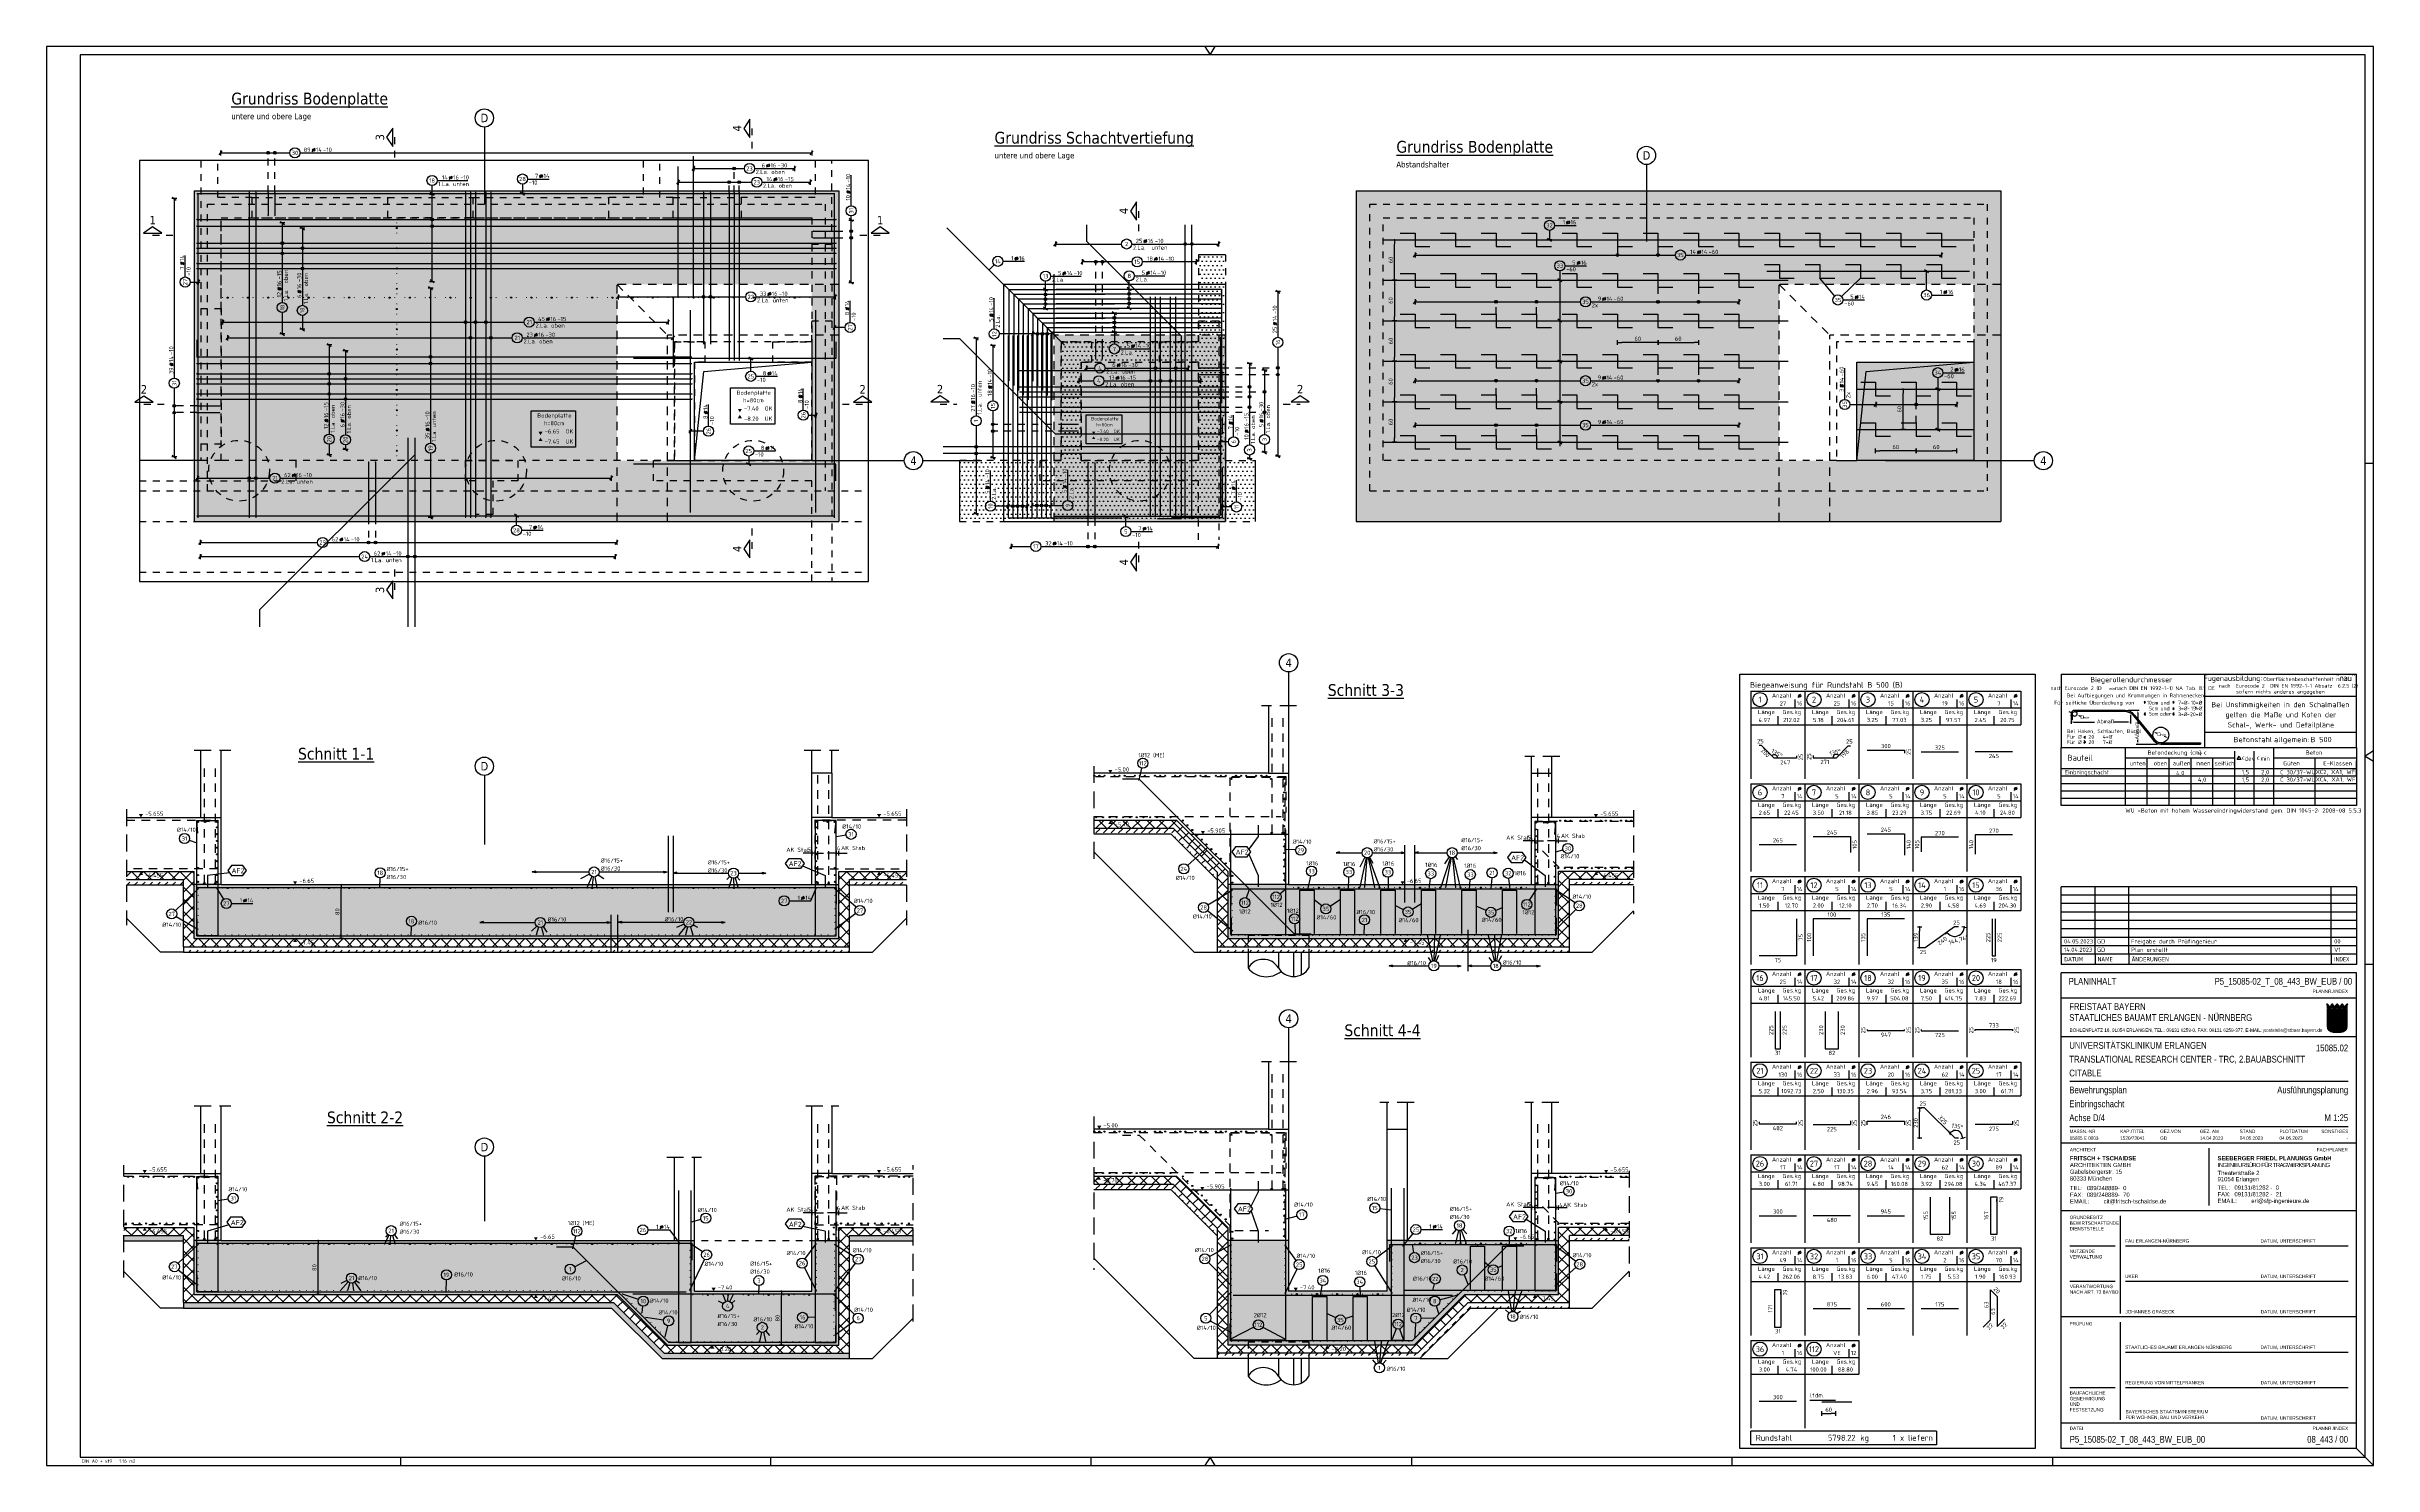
# Model space of a CAD drawing. Extents: x -13.2 to 53.1, y -36.8 to 21.9.
# Drawn here: x 0 to 34.48, y 0 to 21.02 of the extents above; entities that cross this region are included whole.
import ezdxf
from ezdxf.enums import TextEntityAlignment as Align

# ---------------------------------------------------------------- set-up
doc = ezdxf.new("R2010")
doc.units = 0
doc.header["$LTSCALE"] = 0.25
for name, pattern in [('AUSGEZOGEN', [1000.01, 1000, 0.01]), ('DIVIDE2', [0.625, 0.25, -0.125, 0, -0.125, 0, -0.125]), ('DOT', [0.175, 0.05, -0.125]), ('GESTRICHELT', [0.75, 0.5, -0.25]), ('GESTRICHELTX2', [1.5, 1, -0.5]), ('HIDDEN', [0.375, 0.25, -0.125]), ('HIDDEN2', [0.187, 0.125, -0.062]), ('HIDDEN4', [0.12, 0.02, -0.1]), ('PUNKT', [0.175, 0.05, -0.125]), ('STRICHPUNKT2', [0.55, 0.25, -0.125, 0.05, -0.125]), ('VERDECKT', [0.375, 0.25, -0.125]), ('VERDECKTX2', [0.75, 0.5, -0.25])]:
    doc.linetypes.add(name, pattern=pattern)
for name, color, linetype in [('2.UG', 7, 'Continuous'), ('40 A Plankopf Text F+T', 7, 'Continuous'), ('ACHSEN', 7, 'Continuous'), ('AFB', 7, 'Continuous'), ('AFU', 7, 'Continuous'), ('BET-ANS', 7, 'Continuous'), ('BETON', 7, 'Continuous'), ('Brüstung 2.UG', 7, 'Continuous'), ('DRUEBER', 7, 'Continuous'), ('grau_hell', 7, 'Continuous'), ('grau_mittel', 7, 'Continuous'), ('Gründungspfähle', 7, 'Continuous'), ('HILFE', 7, 'Continuous'), ('koten', 7, 'Continuous'), ('MASSE', 7, 'Continuous'), ('OBJEKT', 7, 'Continuous'), ('RAHMEN', 7, 'Continuous'), ('RND', 7, 'Continuous'), ('RND-1', 7, 'Continuous'), ('RND_BILD', 7, 'Continuous'), ('SCHNITTE', 7, 'Continuous'), ('SCHRAFF', 7, 'Continuous'), ('SFP_Achsen', 7, 'Continuous'), ('SFP_Dämmung', 7, 'Continuous'), ('SFP_Hilfe', 7, 'Continuous'), ('STEMPEL', 7, 'Continuous'), ('TEXT', 7, 'Continuous'), ('Verbau', 7, 'Continuous'), ('VERDECKT', 7, 'Continuous'), ('Versprung oberseitig', 7, 'Continuous')]:
    doc.layers.add(name, color=color, linetype=linetype)
doc.layers.add('NOPLOT', color=7, linetype='Continuous', plot=False)
doc.layers.add('RND-NOPLOT', color=7, linetype='Continuous', plot=False)
doc.styles.add('ERSTELLTER_STIL_3', font='arial.ttf')
doc.styles.add('ERSTELLTER_STIL_4', font='arialbd.ttf')
doc.styles.add('helv', font='tahoma.ttf')
doc.styles.add('plankopf_ArialN', font='ARIALN.TTF')
doc.styles.add('txt', font='isocp.shx')
doc.linetypes.add('AFU_50K', pattern='A,0.15,["/",Standard,S=0.2,R=0,X=-0.01,Y=-0.1],0.07,["/",Standard,S=0.2,R=0,X=-0.01,Y=-0.1],0.15', length=0.37)
doc.linetypes.add('AFU_50L', pattern='A,0.75,["/",Standard,S=0.2,R=0,X=-0.01,Y=-0.1],0.07,["/",Standard,S=0.2,R=0,X=-0.01,Y=-0.1],0.75', length=1.57)
doc.linetypes.add('AFU_50M', pattern='A,0.45,["/",Standard,S=0.2,R=0,X=-0.01,Y=-0.1],0.07,["/",Standard,S=0.2,R=0,X=-0.01,Y=-0.1],0.45', length=0.97)
doc.dimstyles.new('DOT_I', dxfattribs={"dimscale": 0.25, "dimtxt": 0.25, "dimasz": 0.25, "dimexe": 0.1, "dimexo": 0.3, "dimgap": 0.1, "dimtad": 1, "dimdec": 3, "dimzin": 3, "dimtxsty": 'txt', "dimblk": 'DOT', "dimblk1": 'DOT', "dimblk2": 'DOT', "dimsah": 1, "dimcen": 0.1, "dimse1": 1, "dimse2": 1, "dimazin": 0, "dimtfac": 1, "dimtdec": 4, "dimtix": 1, "dimtmove": 2, "dimatfit": 3, "dimfxl": 0, "dimtvp": 1, "dimtolj": 1, "dimtzin": 0, "dimarcsym": 0})
pattern_1 = [(0, (-322.07857, -163.97815), (8e-17, 0.254), [])]

# ---------------------------------------------------------------- blocks, each defined once
blk = doc.blocks.new('Bundeslandwappen')
at = {"lineweight": 9, "true_color": 0xffffff}
for points in [[(-5.8, 16.5), (-6, 16.5), (-6, 16.3), (-5.8, 16.3)], [(-5.1, 15.7), (-5.3, 15.7), (-5.3, 15.5), (-5.1, 15.5)], [(-3.5, 15.7), (-3.7, 15.7), (-3.7, 15.5), (-3.5, 15.5)], [(-2.8, 16.5), (-3, 16.5), (-3, 16.3), (-2.8, 16.3)], [(-2.2, 15.7), (-2.4, 15.7), (-2.4, 15.5), (-2.2, 15.5)], [(-0.6, 15.7), (-0.8, 15.7), (-0.8, 15.5), (-0.6, 15.5)], [(0.1, 16.5), (-0.1, 16.5), (-0.1, 16.3), (0.1, 16.3)], [(0.8, 15.7), (0.6, 15.7), (0.6, 15.5), (0.8, 15.5)], [(2.4, 15.7), (2.2, 15.7), (2.2, 15.5), (2.4, 15.5)], [(3, 16.5), (2.8, 16.5), (2.8, 16.3), (3, 16.3)], [(3.7, 15.7), (3.5, 15.7), (3.5, 15.5), (3.7, 15.5)], [(5.3, 15.7), (5.1, 15.7), (5.1, 15.5), (5.3, 15.5)], [(6, 16.5), (5.8, 16.5), (5.8, 16.3), (6, 16.3)]]:
    blk.add_hatch(color=7, dxfattribs=at).paths.add_polyline_path(points)
at = {"true_color": 0xffffff}
for points in [[(-5.3, 12.6), (-5.7, 12.6), (-5.7, 12.2), (-5.1, 12)], [(-3.6, 8.4), (-5.7, 9.2), (-5.7, 6.2), (-2.1, 4.9)], [(-5.7, 6.1), (-5.7, 3.7, 0.041392), (-5.7, 3.1), (-4.2, 2.6)], [(-1.4, 10.7), (-5.1, 12), (-3.6, 8.4), (0.1, 7.1)], [(-0.6, 1.3), (-4.2, 2.6), (-3.3, 0.4, 0.073774), (-2.3, 0.3), (-0.1, 0.3)], [(0.9, 12.6), (-2.2, 12.6), (-1.4, 10.7), (2.2, 9.4)], [(1.6, 3.6), (-2.1, 4.9), (-0.6, 1.3), (2.4, 0.3, 0.043654), (2.9, 0.4)], [(3.7, 5.8), (0.1, 7.1), (1.6, 3.6), (5.2, 2.3)], [(4, 12.6), (1.7, 12.6), (4.4, 11.6)], [(5.7, 8.1), (2.2, 9.4), (3.7, 5.8), (5.7, 5.1)], [(5.7, 11.2), (4.4, 11.6), (5.7, 8.5)]]:
    blk.add_hatch(color=7, dxfattribs=at).paths.add_polyline_path(points)
at = {"lineweight": 9}
h = blk.add_hatch(dxfattribs=at)
h.set_pattern_fill('ANSI31', color=256, scale=0.08, angle=315, style=0)
h.set_pattern_definition(pattern_1)
h.paths.add_polyline_path([(-5.1, 12), (-5.7, 12.2), (-5.7, 9.2), (-3.6, 8.4)])
h = blk.add_hatch(dxfattribs=at)
h.set_pattern_fill('ANSI31', color=256, scale=0.08, angle=315, style=0)
h.set_pattern_definition(pattern_1)
h.paths.add_polyline_path([(-2.1, 4.9), (-5.7, 6.2), (-5.7, 6.1), (-4.2, 2.6), (-0.6, 1.3)])
h = blk.add_hatch(dxfattribs=at)
h.set_pattern_fill('ANSI31', color=256, scale=0.08, angle=315, style=0)
h.set_pattern_definition(pattern_1)
h.paths.add_polyline_path([(-4.2, 2.6), (-5.7, 3.1, 0.285055), (-3.3, 0.4)])
h = blk.add_hatch(dxfattribs=at)
h.set_pattern_fill('ANSI31', color=256, scale=0.08, angle=315, style=0)
h.set_pattern_definition(pattern_1)
h.paths.add_polyline_path([(-2.2, 12.6), (-5.3, 12.6), (-5.1, 12), (-1.4, 10.7)])
h = blk.add_hatch(dxfattribs=at)
h.set_pattern_fill('ANSI31', color=256, scale=0.08, angle=315, style=0)
h.set_pattern_definition(pattern_1)
h.paths.add_polyline_path([(0.1, 7.1), (-3.6, 8.4), (-2.1, 4.9), (1.6, 3.6)])
h = blk.add_hatch(dxfattribs=at)
h.set_pattern_fill('ANSI31', color=256, scale=0.08, angle=315, style=0)
h.set_pattern_definition(pattern_1)
h.paths.add_polyline_path([(2.2, 9.4), (-1.4, 10.7), (0.1, 7.1), (3.7, 5.8)])
h = blk.add_hatch(dxfattribs=at)
h.set_pattern_fill('ANSI31', color=256, scale=0.08, angle=315, style=0)
h.set_pattern_definition(pattern_1)
h.paths.add_polyline_path([(-0.6, 1.3), (-0.1, 0.3), (2.3, 0.3, 0.004354), (2.4, 0.3)])
h = blk.add_hatch(dxfattribs=at)
h.set_pattern_fill('ANSI31', color=256, scale=0.08, angle=315, style=0)
h.set_pattern_definition(pattern_1)
h.paths.add_polyline_path([(4.4, 11.6), (1.7, 12.6), (0.9, 12.6), (2.2, 9.4), (5.7, 8.1), (5.7, 8.5)])
h = blk.add_hatch(dxfattribs=at)
h.set_pattern_fill('ANSI31', color=256, scale=0.08, angle=315, style=0)
h.set_pattern_definition(pattern_1)
h.paths.add_polyline_path([(5.3, 2.1), (5.2, 2.3), (1.6, 3.6), (2.9, 0.4, 0.22704)])
h = blk.add_hatch(dxfattribs=at)
h.set_pattern_fill('ANSI31', color=256, scale=0.08, angle=315, style=0)
h.set_pattern_definition(pattern_1)
h.paths.add_polyline_path([(5.7, 5.1), (3.7, 5.8), (5.2, 2.3), (5.4, 2.2, 0.111178), (5.7, 3.7)])
h = blk.add_hatch(dxfattribs=at)
h.set_pattern_fill('ANSI31', color=256, scale=0.08, angle=315, style=0)
h.set_pattern_definition(pattern_1)
h.paths.add_polyline_path([(5.7, 12.6), (4, 12.6), (4.4, 11.6), (5.7, 11.2)])
for p, q in [((-6, 16.1), (-6, 3.7)), ((-5.6, 16.6), (-5.6, 16.7)), ((-5.6, 15), (-5.6, 15.2)), ((-5.3, 15.2), (-5.3, 15)), ((-4.7, 14.5), (-5.3, 14.5)), ((-4.1, 14.5), (-3.5, 14.5)), ((-3.5, 15.2), (-3.5, 15)), ((-3.4, 13.9), (-2.9, 14.2)), ((-2.9, 13.6), (-3.4, 13.9)), ((-3.2, 16.6), (-3.2, 16.7)), ((-3.2, 15), (-3.2, 15.2)), ((-2.9, 15.6), (-2.9, 14.5)), ((-2.9, 14.2), (-2.5, 13.9)), ((-2.5, 13.9), (-2.9, 13.6)), ((-2.7, 16.6), (-2.7, 16.7)), ((-2.7, 15), (-2.7, 15.2)), ((-2.4, 15.2), (-2.4, 15)), ((-1.7, 14.5), (-2.3, 14.5)), ((-1.2, 14.5), (-0.6, 14.5)), ((-0.5, 15.2), (-0.5, 15)), ((0, 14.2), (-0.4, 13.9)), ((-0.4, 13.9), (0, 13.6)), ((-0.3, 16.6), (-0.2, 16.7)), ((-0.2, 15), (-0.2, 15.2)), ((0, 15.6), (0, 14.5)), ((0.4, 13.9), (0, 14.2)), ((0, 13.6), (0.4, 13.9)), ((0.3, 16.6), (0.2, 16.7)), ((0.2, 15), (0.2, 15.2)), ((0.5, 15.2), (0.5, 15)), ((1.2, 14.5), (0.6, 14.5)), ((1.7, 14.5), (2.3, 14.5)), ((2.4, 15.2), (2.4, 15)), ((2.9, 14.2), (2.5, 13.9)), ((2.5, 13.9), (2.9, 13.6)), ((2.7, 16.6), (2.7, 16.7)), ((2.7, 15), (2.7, 15.2)), ((2.9, 15.6), (2.9, 14.5)), ((3.4, 13.9), (2.9, 14.2)), ((2.9, 13.6), (3.4, 13.9)), ((3.2, 16.6), (3.2, 16.7)), ((3.2, 15), (3.2, 15.2)), ((3.5, 15.2), (3.5, 15)), ((4.1, 14.5), (3.5, 14.5)), ((4.7, 14.5), (5.3, 14.5)), ((5.3, 15.2), (5.3, 15)), ((5.6, 16.6), (5.6, 16.7)), ((5.6, 15), (5.6, 15.2)), ((6, 3.7), (6, 16.1)), ((-6, 13.3), (6, 13.3)), ((-6, 12.9), (6, 12.9)), ((-5.7, 12.6), (-5.7, 3.7)), ((-5.7, 12.6), (5.7, 12.6)), ((-5.7, 12.2), (5.7, 8.1)), ((-5.7, 9.2), (5.7, 5.1)), ((-5.7, 6.2), (5.4, 2.2)), ((-5.7, 6.1), (-3.3, 0.4)), ((-5.7, 3.1), (2.4, 0.3)), ((-5.3, 12.6), (-0.1, 0.3)), ((-2.3, 0.3), (2.3, 0.3)), ((-2.3, 0), (2.3, 0)), ((-2.2, 12.6), (2.9, 0.4)), ((0.9, 12.6), (5.3, 2.1)), ((1.7, 12.6), (5.7, 11.2)), ((4, 12.6), (5.7, 8.5)), ((5.7, 3.7), (5.7, 12.6))]:
    blk.add_line(p, q, dxfattribs=at)
for points in [[(-5.8, 16.3), (-6, 16.3), (-6, 16.5), (-5.8, 16.5)], [(-5.1, 15.5), (-5.3, 15.5), (-5.3, 15.7), (-5.1, 15.7)], [(-4.1, 13.7), (-4.8, 13.7), (-4.8, 14.1), (-4.1, 14.1)], [(-3.7, 15.5), (-3.5, 15.5), (-3.5, 15.7), (-3.7, 15.7)], [(-2.8, 16.3), (-3, 16.3), (-3, 16.5), (-2.8, 16.5)], [(-2.2, 15.5), (-2.4, 15.5), (-2.4, 15.7), (-2.2, 15.7)], [(-1.8, 13.7), (-1, 13.7), (-1, 14.1), (-1.8, 14.1)], [(-0.8, 15.5), (-0.6, 15.5), (-0.6, 15.7), (-0.8, 15.7)], [(0.1, 16.3), (-0.1, 16.3), (-0.1, 16.5), (0.1, 16.5)], [(0.8, 15.5), (0.6, 15.5), (0.6, 15.7), (0.8, 15.7)], [(1.8, 13.7), (1, 13.7), (1, 14.1), (1.8, 14.1)], [(2.2, 15.5), (2.4, 15.5), (2.4, 15.7), (2.2, 15.7)], [(3, 16.3), (2.8, 16.3), (2.8, 16.5), (3, 16.5)], [(3.7, 15.5), (3.5, 15.5), (3.5, 15.7), (3.7, 15.7)], [(4.1, 13.7), (4.8, 13.7), (4.8, 14.1), (4.1, 14.1)], [(5.1, 15.5), (5.3, 15.5), (5.3, 15.7), (5.1, 15.7)], [(5.8, 16.3), (6, 16.3), (6, 16.5), (5.8, 16.5)]]:
    blk.add_lwpolyline(points, close=True, dxfattribs=at)
for centre in [(-5.3, 13.9), (-3.7, 13.9), (-2.2, 13.9), (-0.7, 13.9), (0.7, 13.9), (2.2, 13.9), (3.7, 13.9), (5.3, 13.9)]:
    blk.add_circle(centre, 0.123, dxfattribs=at)
for centre, radius, start, end in [((-5.9, 16.5), 0.362, 44.6681, 253.1183), ((-5.7, 16.7), 0.05, 6.6615, 44.6681), ((-5.6, 16.6), 0.05, 186.6615, 265.6209), ((-5.6, 16.3), 0.281, 346.0232, 85.6209), ((-5.4, 16), 0.179, 74.7883, 15.1356), ((-5.5, 15.2), 0.157, 3.2756, 179.5521), ((-5.2, 15), 0.453, 182.8328, 261.3043), ((-5.4, 16.2), 0.05, 254.7883, 346.0232), ((-5.2, 16), 0.05, 93.0633, 195.1356), ((-5.3, 15.2), 0.191, 249.6358, 3.0857), ((-5.2, 15.9), 0.224, 350.9542, 93.0633), ((-5, 15.2), 0.05, 82.9467, 183.0857), ((-5, 15.5), 0.249, 262.9467, 77.8855), ((-4.9, 15.8), 0.05, 170.9542, 257.8855), ((-4.6, 14.9), 0.224, 71.4, 0), ((-4.7, 14.9), 0.312, 275.9649, 353.9773), ((-4.4, 15.2), 0.208, 317.0775, 222.9225), ((-4.2, 14.9), 0.224, 180, 108.6), ((-4.1, 14.9), 0.312, 186.0227, 264.0351), ((-3.8, 15.5), 0.249, 102.1145, 277.0533), ((-3.9, 15.8), 0.05, 282.1145, 9.0458), ((-3.6, 15.9), 0.224, 86.9367, 189.0458), ((-3.8, 15.2), 0.05, 356.9143, 97.0533), ((-3.5, 15.2), 0.191, 176.9143, 290.3642), ((-3.4, 16), 0.179, 164.8644, 105.2117), ((-3.6, 16), 0.05, 344.8644, 86.9367), ((-3.2, 16.3), 0.281, 94.3791, 193.9768), ((-3.4, 16.2), 0.05, 193.9768, 285.2117), ((-3.3, 15.2), 0.157, 0.4479, 176.7244), ((-3.6, 15), 0.453, 278.6957, 357.1672), ((-2.9, 16.6), 0.264, 24.0166, 155.3409), ((-3.1, 16.7), 0.05, 155.2288, 173.3385), ((-3.2, 16.6), 0.05, 274.3791, 353.3385), ((-2.7, 16.7), 0.05, 6.6615, 24.0166), ((-2.6, 16.6), 0.05, 186.6615, 265.6209), ((-2.5, 16), 0.179, 74.7883, 15.1356), ((-2.6, 15.2), 0.157, 3.2756, 179.5521), ((-2.3, 15), 0.453, 182.8328, 261.3043), ((-2.7, 16.3), 0.281, 346.0232, 85.6209), ((-2.4, 16.2), 0.05, 254.7883, 346.0232), ((-2.3, 15.2), 0.191, 249.6358, 3.0857), ((-2.3, 15.9), 0.224, 350.9542, 93.0633), ((-2.3, 16), 0.05, 93.0633, 195.1356), ((-2.1, 15.5), 0.249, 262.9467, 77.8855), ((-2.1, 15.2), 0.05, 82.9467, 183.0857), ((-2, 15.8), 0.05, 170.9542, 257.8855), ((-1.7, 14.9), 0.224, 71.4, 0), ((-1.5, 15.2), 0.208, 317.0775, 222.9225), ((-1.8, 14.9), 0.312, 275.9649, 353.9773), ((-1.2, 14.9), 0.224, 180, 108.6), ((-1.2, 14.9), 0.312, 186.0227, 264.0351), ((-0.9, 15.5), 0.249, 102.1145, 277.0533), ((-0.7, 15.9), 0.224, 86.9367, 189.0458), ((-0.9, 15.8), 0.05, 282.1145, 9.0458), ((-0.8, 15.2), 0.05, 356.9143, 97.0533), ((-0.6, 15.2), 0.191, 176.9143, 290.3642), ((-0.7, 16), 0.05, 344.8644, 86.9367), ((-0.3, 16.3), 0.281, 94.3791, 193.9768), ((-0.4, 16), 0.179, 164.8644, 105.2117), ((-0.5, 16.2), 0.05, 193.9768, 285.2117), ((-0.7, 15), 0.453, 278.6957, 357.1672), ((-0.4, 15.2), 0.157, 0.4479, 176.7244), ((-0.3, 16.6), 0.05, 274.3791, 353.3385), ((0, 16.6), 0.264, 24.0166, 155.3409), ((-0.2, 16.7), 0.05, 155.2288, 173.3385), ((0.2, 16.7), 0.05, 6.6615, 24.0166), ((0.4, 15.2), 0.157, 3.2756, 179.5521), ((0.7, 15), 0.453, 182.8328, 261.3043), ((0.3, 16.6), 0.05, 186.6615, 265.6209), ((0.3, 16.3), 0.281, 346.0232, 85.6209), ((0.4, 16), 0.179, 74.7883, 15.1356), ((0.5, 16.2), 0.05, 254.7883, 346.0232), ((0.6, 15.2), 0.191, 249.6358, 3.0857), ((0.7, 16), 0.05, 93.0633, 195.1356), ((0.7, 15.9), 0.224, 350.9542, 93.0633), ((0.8, 15.2), 0.05, 82.9467, 183.0857), ((0.9, 15.5), 0.249, 262.9467, 77.8855), ((0.9, 15.8), 0.05, 170.9542, 257.8855), ((1.2, 14.9), 0.224, 71.4, 0), ((1.2, 14.9), 0.312, 275.9649, 353.9773), ((1.5, 15.2), 0.208, 317.0775, 222.9225), ((1.7, 14.9), 0.224, 180, 108.6), ((1.8, 14.9), 0.312, 186.0227, 264.0351), ((2.1, 15.5), 0.249, 102.1145, 277.0533), ((2.3, 15.9), 0.224, 86.9367, 189.0458), ((2, 15.8), 0.05, 282.1145, 9.0458), ((2.1, 15.2), 0.05, 356.9143, 97.0533), ((2.3, 15.2), 0.191, 176.9143, 290.3642), ((2.5, 16), 0.179, 164.8644, 105.2117), ((2.3, 16), 0.05, 344.8644, 86.9367), ((2.3, 15), 0.453, 278.6957, 357.1672), ((2.7, 16.3), 0.281, 94.3791, 193.9768), ((2.4, 16.2), 0.05, 193.9768, 285.2117), ((2.6, 15.2), 0.157, 0.4479, 176.7244), ((2.6, 16.6), 0.05, 274.3791, 353.3385), ((2.9, 16.6), 0.264, 24.0166, 155.3409), ((2.7, 16.7), 0.05, 155.2288, 173.3385), ((3.1, 16.7), 0.05, 6.6615, 24.0166), ((3.2, 16.6), 0.05, 186.6615, 265.6209), ((3.2, 16.3), 0.281, 346.0232, 85.6209), ((3.4, 16), 0.179, 74.7883, 15.1356), ((3.3, 15.2), 0.157, 3.2756, 179.5521), ((3.6, 15), 0.453, 182.8328, 261.3043), ((3.4, 16.2), 0.05, 254.7883, 346.0232), ((3.6, 16), 0.05, 93.0633, 195.1356), ((3.5, 15.2), 0.191, 249.6358, 3.0857), ((3.6, 15.9), 0.224, 350.9542, 93.0633), ((3.8, 15.2), 0.05, 82.9467, 183.0857), ((3.8, 15.5), 0.249, 262.9467, 77.8855), ((3.9, 15.8), 0.05, 170.9542, 257.8855), ((4.2, 14.9), 0.224, 71.4, 0), ((4.1, 14.9), 0.312, 275.9649, 353.9773), ((4.4, 15.2), 0.208, 317.0775, 222.9225), ((4.6, 14.9), 0.224, 180, 108.6), ((4.7, 14.9), 0.312, 186.0227, 264.0351), ((5, 15.5), 0.249, 102.1145, 277.0533), ((4.9, 15.8), 0.05, 282.1145, 9.0458), ((5.2, 15.9), 0.224, 86.9367, 189.0458), ((5, 15.2), 0.05, 356.9143, 97.0533), ((5.3, 15.2), 0.191, 176.9143, 290.3642), ((5.4, 16), 0.179, 164.8644, 105.2117), ((5.2, 16), 0.05, 344.8644, 86.9367), ((5.6, 16.3), 0.281, 94.3791, 193.9768), ((5.4, 16.2), 0.05, 193.9768, 285.2117), ((5.5, 15.2), 0.157, 0.4479, 176.7244), ((5.2, 15), 0.453, 278.6957, 357.1672), ((5.9, 16.5), 0.362, 286.8817, 135.3319), ((5.7, 16.7), 0.05, 135.3319, 173.3385), ((5.6, 16.6), 0.05, 274.3791, 353.3385), ((-2.3, 3.7), 3.7, 180, 270), ((-2.3, 3.7), 3.4, 180, 270), ((2.3, 3.7), 3.7, 270, 0), ((2.3, 3.7), 3.4, 270, 0)]:
    blk.add_arc(centre, radius, start, end, dxfattribs=at)
blk = doc.blocks.new('Plankopf_PU')
for p, q in [((-18.5, 25.4), (-18.5, 27.7)), ((-1, 27.7), (-18.5, 27.7)), ((-1, 27.7), (-18.5, 27.7)), ((-1, 25.4), (-1, 27.7)), ((-1, 25.4), (-18.5, 25.4)), ((-1, 25.4), (-18.5, 25.4)), ((-18.5, 19.1), (-18.5, 25.4)), ((-1, 19.1), (-1, 25.4)), ((-1.5, 22.75), (-18, 22.75)), ((-18, 20.1), (-1.5, 20.1)), ((-18.5, 15.1), (-18.5, 19.1)), ((-1, 19.1), (-18.5, 19.1)), ((-9.75, 18.8), (-9.75, 15.4)), ((-1, 15.1), (-1, 19.1)), ((-1, 15.1), (-18.5, 15.1)), ((-1, 15.1), (-18.5, 15.1)), ((-18.5, 8.8), (-18.5, 15.1)), ((-15, 9), (-15, 14.8)), ((-1, 8.8), (-1, 15.1)), ((-15.3, 13), (-18, 13)), ((-1.5, 13), (-14.7, 13)), ((-15.3, 10.9), (-18, 10.9)), ((-1.5, 10.9), (-14.7, 10.9)), ((-18.5, 2.5), (-18.5, 8.8)), ((-1, 8.8), (-18.5, 8.8)), ((-15, 2.7), (-15, 8.5)), ((-1, 2.5), (-1, 8.8)), ((-1.5, 6.7), (-14.7, 6.7)), ((-15.3, 4.6), (-18, 4.6)), ((-1.5, 4.6), (-14.7, 4.6)), ((-1, 2.5), (-18.5, 2.5)), ((-18.5, 1), (-18.5, 2.5)), ((-1, 2.5), (-18.5, 2.5)), ((-1, 1), (-1, 2.5)), ((-1, 1), (-18.5, 1))]:
    blk.add_line(p, q)
at = {"xscale": 0.1, "yscale": 0.1, "zscale": 0.1}
blk.add_blockref('Bundeslandwappen', (-2.15, 25.67), dxfattribs=at)
at = {"linetype": 'AUSGEZOGEN', "lineweight": 35, "style": 'plankopf_ArialN'}
blk.add_text('STAATLICHES BAUAMT ERLANGEN - NÜRNBERG', height=0.4, dxfattribs=at).set_placement((-18.03, 26.55), align=Align.MIDDLE_LEFT)
for s, height, p in [('FREISTAAT BAYERN', 0.4, (-18.03, 27.4)), ('PRÜFUNG', 0.2, (-18.01, 8.5))]:
    blk.add_text(s, height=height, dxfattribs=at).set_placement(p, align=Align.TOP_LEFT)
at = {"style": 'plankopf_ArialN'}
for s, p in [('BOHLENPLATZ 18, 91054 ERLANGEN, TEL.: 09131 6259-0, FAX: 09131 6259-377, E-MAIL: poststelle@stbaer.bayern.de', (-18.01, 25.7)), ('MASSN.-NR', (-18.01, 19.7)), ('KAP./TITEL', (-15.01, 19.7)), ('GEZ.VON', (-12.64, 19.7)), ('GEZ. AM', (-10.29, 19.7)), ('STAND', (-7.93, 19.7)), ('PLOTDATUM', (-5.57, 19.7)), ('FAU ERLANGEN-NÜRNBERG', (-14.71, 13.21)), ('DATUM, UNTERSCHRIFT', (-6.69, 13.21)), ('UKER', (-14.71, 11.11)), ('DATUM, UNTERSCHRIFT', (-6.68, 11.11)), ('JOHANNES GRASECK', (-14.7, 9.01)), ('DATUM, UNTERSCHRIFT', (-6.68, 9.01)), ('STAATLICHES BAUAMT ERLANGEN-NÜRNBERG', (-14.71, 6.91)), ('DATUM, UNTERSCHRIFT', (-6.69, 6.91)), ('REGIERUNG VON MITTELFRANKEN', (-14.71, 4.81)), ('DATUM, UNTERSCHRIFT', (-6.68, 4.81)), ('DATUM, UNTERSCHRIFT', (-6.68, 2.71)), ('DATEI', (-18, 2.1))]:
    blk.add_text(s, height=0.2, dxfattribs=at).set_placement(p)
for s, p in [('SONSTIGES', (-1.49, 19.7)), ('PLANNR./INDEX', (-1.5, 2.1))]:
    blk.add_text(s, height=0.2, dxfattribs=at).set_placement(p, align=Align.RIGHT)
at = {"linetype": 'AUSGEZOGEN', "lineweight": 35, "style": 'plankopf_ArialN'}
blk.add_text('ARCHITEKT', height=0.2, dxfattribs=at).set_placement((-17.99, 18.61))
blk.add_text('FACHPLANER', height=0.2, dxfattribs=at).set_placement((-1.52, 18.61), align=Align.RIGHT)
at = {"insert": (-5.57, 19.3), "char_height": 0.2, "attachment_point": 7, "style": 'plankopf_ArialN'}
blk.add_mtext('04.05.2023', dxfattribs=at)
at = {"char_height": 0.2, "attachment_point": 1, "style": 'plankopf_ArialN'}
for s, insert, width in [('GRUNDBESITZ\\PBEWIRTSCHAFTENDE DIENSTSTELLE', (-18, 14.8), 2.5), ('NUTZENDE^JVERWALTUNG', (-18, 12.8), 2.6984), ('VERANTWORTUNG  NACH ART. 73 BAYBO', (-17.99, 10.71), 2.6877), ('BAUFACHLICHE GENEHMIGUNG UND FESTSETZUNG', (-18, 4.4), 2.2311), ('BAYERISCHES STAATSMINISTERIUM ^JFÜR WOHNEN, BAU UND VERKEHR', (-14.69, 3.29), 9.2941)]:
    blk.add_mtext(s, dxfattribs=dict(at, insert=insert, width=width))
at = {"style": 'plankopf_ArialN'}
for tag, p in [('PROJEKTBEZEICHNUNGZ1', (-18.03, 24.58)), ('PROJEKTBEZEICHNUNGZ2', (-18.03, 23.76)), ('PROJEKTBEZEICHNUNGZ3', (-18.03, 22.94))]:
    blk.add_attdef(tag, text='', height=0.4, dxfattribs=at).set_placement(p, align=Align.BOTTOM_LEFT)
for tag, p in [('GEB.-NR', (-1.5, 24.95)), ('0.000X', (-1.51, 1.75))]:
    blk.add_attdef(tag, text='', height=0.4, dxfattribs=at).set_placement(p, align=Align.TOP_RIGHT)
for tag, p, height in [('PLANINHALTZ1', (-18.03, 22.06), 0.4), ('PLANINHALTZ2', (-18.03, 21.23), 0.4), ('PLANINHALTZ3', (-18.03, 20.41), 0.4), ('MASSN.-NR', (-18.01, 19.3), 0.2), ('KAPITEL/TITEL', (-15.01, 19.3), 0.2), ('GEZ_VON', (-12.64, 19.3), 0.2), ('GEZ_AM', (-10.29, 19.3), 0.2), ('STAND', (-7.93, 19.3), 0.2)]:
    blk.add_attdef(tag, p, '', height=height, dxfattribs=at)
for tag, height, p in [('PLANUNGSPHASE', 0.4, (-1.5, 22.06)), ('PROJEKTKATEGORIE', 0.4, (-1.5, 21.23)), ('MAßSTAB', 0.4, (-1.5, 20.41)), ('SONSTIGES', 0.2, (-1.5, 19.3))]:
    blk.add_attdef(tag, text='', height=height, dxfattribs=at).set_placement(p, align=Align.RIGHT)
at = {"layer": '40 A Plankopf Text F+T', "color": 7, "linetype": 'Continuous', "lineweight": 13, "char_height": 0.25, "attachment_point": 7}
for s, insert, style in [('\\A1;ARCHITEKTEN GMBH', (-17.99, 17.68), 'ERSTELLTER_STIL_3'), ('\\A1;FRITSCH + TSCHAIDSE ', (-17.99, 18.08), 'ERSTELLTER_STIL_4'), ('\\A1;SEEBERGER FRIEDL PLANUNGS GmbH', (-9.24, 18.08), 'ERSTELLTER_STIL_4'), ('\\A1;{\\T0.8;INGENIEURBÜRO FÜR TRAGWERKSPLANUNG}', (-9.24, 17.68), 'ERSTELLTER_STIL_3'), ('\\A1;Gabelsbergerstr. 15', (-17.99, 17.21), 'ERSTELLTER_STIL_3'), ('\\A1;80333 München', (-17.99, 16.88), 'ERSTELLTER_STIL_3'), ('\\A1;Theaterstraße 2', (-9.24, 17.21), 'ERSTELLTER_STIL_3'), ('\\A1;91054 Erlangen', (-9.24, 16.77), 'ERSTELLTER_STIL_3')]:
    blk.add_mtext(s, dxfattribs=dict(at, insert=insert, style=style))
at = {"layer": '40 A Plankopf Text F+T', "color": 7, "linetype": 'Continuous', "lineweight": 13, "char_height": 0.25, "attachment_point": 7, "line_spacing_factor": 0.945293, "style": 'ERSTELLTER_STIL_3'}
for s, insert in [('\\A1;TEL: ^I089/248889-  0\\PFAX: ^I089/248889-  70\\PEMAIL: ^Icit@fritsch-tschaidse.de', (-17.99, 15.48)), ('\\A1;TEL: ^I09131/81282 -  0\\PFAX: ^I09131/81282 -  21\\PEMAIL: ^Ierl@sfp-ingenieure.de', (-9.24, 15.48))]:
    blk.add_mtext(s, dxfattribs=dict(at, insert=insert))
blk = doc.blocks.new('Plankopf-ER')
at = {"layer": 'RAHMEN', "color": 7, "linetype": 'Continuous'}
for p, q in [((-0.5, 4.6), (-18, 4.6)), ((-18, 4.1), (-18, 4.6)), ((-16, 4.1), (-16, 4.6)), ((-14, 4.1), (-14, 4.6)), ((-2, 4.1), (-2, 4.6)), ((-0.5, 4.6), (-0.5, 4.1)), ((-0.5, 4.1), (-18, 4.1)), ((-18, 3.6), (-18, 4.1)), ((-0.5, 3.6), (-18, 3.6)), ((-18, 3.1), (-18, 3.6)), ((-0.5, 3.1), (-18, 3.1)), ((-18, 2.6), (-18, 3.1)), ((-16, 3.6), (-16, 4.1)), ((-16, 3.1), (-16, 3.6)), ((-16, 2.6), (-16, 3.1)), ((-14, 3.6), (-14, 4.1)), ((-14, 3.1), (-14, 3.6)), ((-14, 2.6), (-14, 3.1)), ((-2, 3.6), (-2, 4.1)), ((-2, 3.1), (-2, 3.6)), ((-2, 2.6), (-2, 3.1)), ((-0.5, 4.1), (-0.5, 3.6)), ((-0.5, 3.6), (-0.5, 3.1)), ((-0.5, 3.1), (-0.5, 2.6)), ((-0.5, 2.6), (-18, 2.6)), ((-18, 2.1), (-18, 2.6)), ((-0.5, 2.1), (-18, 2.1)), ((-18, 1.6), (-18, 2.1)), ((-0.5, 1.6), (-18, 1.6)), ((-18, 1.1), (-18, 1.6)), ((-16, 2.1), (-16, 2.6)), ((-16, 1.6), (-16, 2.1)), ((-16, 1.1), (-16, 1.6)), ((-14, 2.1), (-14, 2.6)), ((-14, 1.6), (-14, 2.1)), ((-14, 1.1), (-14, 1.6)), ((-2, 2.1), (-2, 2.6)), ((-2, 1.6), (-2, 2.1)), ((-2, 1.1), (-2, 1.6)), ((-0.5, 2.6), (-0.5, 2.1)), ((-0.5, 2.1), (-0.5, 1.6)), ((-0.5, 1.6), (-0.5, 1.1)), ((-0.5, 1.1), (-18, 1.1)), ((-18, 0.6), (-18, 1.1)), ((-0.5, 0.6), (-18, 0.6)), ((-18, 0.6), (-18, 0)), ((-0.5, 0), (-18, 0)), ((-16, 0.6), (-16, 1.1)), ((-16, 0.6), (-16, 0)), ((-14, 0.6), (-14, 1.1)), ((-14, 0.6), (-14, 0)), ((-2, 0.6), (-2, 1.1)), ((-2, 0.6), (-2, 0)), ((-0.5, 1.1), (-0.5, 0.6)), ((-0.5, 0.6), (-0.5, 0))]:
    blk.add_line(p, q, dxfattribs=at)
at = {"layer": 'RAHMEN', "color": 7, "linetype": 'Continuous', "style": 'txt'}
for tag, p in [('INDEX-D8', (-17.84, 4.24)), ('INDEX-N8', (-15.88, 4.24)), ('INDEX-X8', (-13.86, 4.24)), ('INDEX8', (-1.83, 4.24)), ('INDEX-D7', (-17.84, 3.74)), ('INDEX-D6', (-17.84, 3.24)), ('INDEX-D5', (-17.84, 2.74)), ('INDEX-N7', (-15.88, 3.74)), ('INDEX-N6', (-15.88, 3.24)), ('INDEX-N5', (-15.88, 2.74)), ('INDEX-X7', (-13.86, 3.74)), ('INDEX-X6', (-13.86, 3.24)), ('INDEX-X5', (-13.86, 2.74)), ('INDEX7', (-1.83, 3.74)), ('INDEX6', (-1.83, 3.24)), ('INDEX5', (-1.83, 2.74)), ('INDEX-D4', (-17.84, 2.24)), ('INDEX-D3', (-17.84, 1.74)), ('INDEX-D2', (-17.84, 1.24)), ('INDEX-N4', (-15.88, 2.24)), ('INDEX-N3', (-15.88, 1.74)), ('INDEX-N2', (-15.88, 1.24)), ('INDEX-X4', (-13.86, 2.24)), ('INDEX-X3', (-13.86, 1.74)), ('INDEX-X2', (-13.86, 1.24)), ('INDEX4', (-1.83, 2.24)), ('INDEX3', (-1.83, 1.74)), ('INDEX2', (-1.83, 1.24)), ('INDEX-D1', (-17.84, 0.74)), ('INDEX-N1', (-15.88, 0.74)), ('INDEX-X1', (-13.86, 0.74)), ('INDEX1', (-1.83, 0.74))]:
    blk.add_attdef(tag, p, '', height=0.25, dxfattribs=at)
at = {"layer": 'STEMPEL', "color": 7, "linetype": 'Continuous', "style": 'helv'}
for s, p in [('DATUM', (-17.83, 0.18)), ('NAME', (-15.85, 0.18)), ('ÄNDERUNGEN', (-13.83, 0.18))]:
    blk.add_text(s, height=0.25, dxfattribs=at).set_placement(p)
at = {"layer": 'STEMPEL', "color": 7, "linetype": 'Continuous', "style": 'helv', "width": 0.8}
blk.add_text('INDEX', height=0.25, dxfattribs=at).set_placement((-1.83, 0.18))
blk = doc.blocks.new('okrd_o')
at = {"layer": 'koten', "color": 7, "linetype": 'Continuous'}
blk.add_solid([(-0.12, 0.2), (0.12, 0.2), (0, 0)], dxfattribs=at)
at = {"layer": 'koten', "style": 'txt'}
blk.add_attdef('OKRD', (0.25, 0.1), '', height=0.25, dxfattribs=at)
blk = doc.blocks.new('okrd_u')
at = {"layer": 'koten', "color": 7, "linetype": 'Continuous'}
blk.add_solid([(-0.12, -0.2), (0.12, -0.2), (0, 0)], dxfattribs=at)
at = {"layer": 'koten', "style": 'txt'}
blk.add_attdef('OKRD', (0.25, -0.35), '', height=0.25, dxfattribs=at)
blk = doc.blocks.new('lei_gre')
at = {"layer": 'RND', "color": 7, "linetype": 'Continuous'}
for p, q in [((-0.09, -0.12), (0.09, 0.12)), ((0, 0.15), (0, -0.15))]:
    blk.add_line(p, q, dxfattribs=at)
blk = doc.blocks.new('RND_LEI')
at = {"layer": 'RND', "color": 7, "linetype": 'Continuous'}
blk.add_line((1.02, 0.07), (1.19, 0.27), dxfattribs=at)
for centre, radius in [((0, 0), 0.3), ((1.11, 0.17), 0.075)]:
    blk.add_circle(centre, radius, dxfattribs=at)
at = {"layer": 'RND', "color": 7, "linetype": 'Continuous', "style": 'txt'}
blk.add_attdef('POSL', text='', height=0.25, dxfattribs=at).set_placement((0, 0), align=Align.MIDDLE)
blk.add_attdef('ANZ', text='', height=0.25, dxfattribs=at).set_placement((0.93, 0.06), align=Align.RIGHT)
for tag, p in [('DUM', (1.25, 0.06)), ('ABSTD', (1.67, 0.06)), ('POSTXT', (0.37, -0.33))]:
    blk.add_attdef(tag, p, '', height=0.25, dxfattribs=at)
blk = doc.blocks.new('DOT')
at = {"layer": 'MASSE', "color": 7, "linetype": 'Continuous'}
for p, q in [((0, 0), (-1, 0)), ((0, 0.54), (0, -0.54))]:
    blk.add_line(p, q, dxfattribs=at)
at = {"layer": 'MASSE', "color": 7, "linetype": 'Continuous', "const_width": 0.2}
blk.add_lwpolyline([(-0.1, 0, 1), (0.1, 0, 1)], format="xyb", close=True, dxfattribs=at)
blk = doc.blocks.new('*D24')
at = {"layer": 'Defpoints', "color": 0, "linetype": 'AUSGEZOGEN', "transparency": 16777216}
for p in [(19.971, 18.162), (19.971, 18.162), (19.971, 17.562)]:
    blk.add_point(p, dxfattribs=at)
at = {"layer": 'MASSE', "color": 0, "linetype": 'AUSGEZOGEN', "lineweight": -2, "transparency": 16777216}
blk.add_line((19.971, 17.624), (19.971, 18.099), dxfattribs=at)
at = {"layer": 'MASSE', "color": 0, "linetype": 'AUSGEZOGEN', "lineweight": -2, "transparency": 16777216, "xscale": 0.0625, "yscale": 0.0625, "zscale": 0.0625}
for p, rotation in [((19.971, 18.162), 90), ((19.971, 17.562), 270)]:
    blk.add_blockref('DOT', p, dxfattribs=dict(at, rotation=rotation))
at = {"layer": 'MASSE', "color": 0, "linetype": 'AUSGEZOGEN', "transparency": 16777216, "insert": (19.915, 17.862), "char_height": 0.0625, "attachment_point": 5, "rotation": 90, "style": 'txt'}
blk.add_mtext('\\A1;60', dxfattribs=at)
blk = doc.blocks.new('*D25')
at = {"layer": 'Defpoints', "color": 0, "linetype": 'AUSGEZOGEN', "transparency": 16777216}
for p in [(19.971, 17.562), (19.971, 16.962), (19.971, 16.962)]:
    blk.add_point(p, dxfattribs=at)
at = {"layer": 'MASSE', "color": 0, "linetype": 'AUSGEZOGEN', "lineweight": -2, "transparency": 16777216}
blk.add_line((19.971, 17.499), (19.971, 17.024), dxfattribs=at)
at = {"layer": 'MASSE', "color": 0, "linetype": 'AUSGEZOGEN', "lineweight": -2, "transparency": 16777216, "xscale": 0.0625, "yscale": 0.0625, "zscale": 0.0625}
for p, rotation in [((19.971, 17.562), 90), ((19.971, 16.962), 270)]:
    blk.add_blockref('DOT', p, dxfattribs=dict(at, rotation=rotation))
at = {"layer": 'MASSE', "color": 0, "linetype": 'AUSGEZOGEN', "transparency": 16777216, "insert": (19.915, 17.262), "char_height": 0.0625, "attachment_point": 5, "rotation": 90, "style": 'txt'}
blk.add_mtext('\\A1;60', dxfattribs=at)
blk = doc.blocks.new('*D26')
at = {"layer": 'Defpoints', "color": 0, "linetype": 'AUSGEZOGEN', "transparency": 16777216}
for p in [(19.971, 16.962), (19.971, 16.362), (19.971, 16.362)]:
    blk.add_point(p, dxfattribs=at)
at = {"layer": 'MASSE', "color": 0, "linetype": 'AUSGEZOGEN', "lineweight": -2, "transparency": 16777216}
blk.add_line((19.971, 16.899), (19.971, 16.424), dxfattribs=at)
at = {"layer": 'MASSE', "color": 0, "linetype": 'AUSGEZOGEN', "lineweight": -2, "transparency": 16777216, "xscale": 0.0625, "yscale": 0.0625, "zscale": 0.0625}
for p, rotation in [((19.971, 16.962), 90), ((19.971, 16.362), 270)]:
    blk.add_blockref('DOT', p, dxfattribs=dict(at, rotation=rotation))
at = {"layer": 'MASSE', "color": 0, "linetype": 'AUSGEZOGEN', "transparency": 16777216, "insert": (19.915, 16.662), "char_height": 0.0625, "attachment_point": 5, "rotation": 90, "style": 'txt'}
blk.add_mtext('\\A1;60', dxfattribs=at)
blk = doc.blocks.new('*D27')
at = {"layer": 'Defpoints', "color": 0, "linetype": 'AUSGEZOGEN', "transparency": 16777216}
for p in [(19.971, 16.362), (19.971, 15.762), (19.971, 15.762)]:
    blk.add_point(p, dxfattribs=at)
at = {"layer": 'MASSE', "color": 0, "linetype": 'AUSGEZOGEN', "lineweight": -2, "transparency": 16777216}
blk.add_line((19.971, 16.299), (19.971, 15.824), dxfattribs=at)
at = {"layer": 'MASSE', "color": 0, "linetype": 'AUSGEZOGEN', "lineweight": -2, "transparency": 16777216, "xscale": 0.0625, "yscale": 0.0625, "zscale": 0.0625}
for p, rotation in [((19.971, 16.362), 90), ((19.971, 15.762), 270)]:
    blk.add_blockref('DOT', p, dxfattribs=dict(at, rotation=rotation))
at = {"layer": 'MASSE', "color": 0, "linetype": 'AUSGEZOGEN', "transparency": 16777216, "insert": (19.915, 16.062), "char_height": 0.0625, "attachment_point": 5, "rotation": 90, "style": 'txt'}
blk.add_mtext('\\A1;60', dxfattribs=at)
blk = doc.blocks.new('*D28')
at = {"layer": 'Defpoints', "color": 0, "linetype": 'AUSGEZOGEN', "transparency": 16777216}
for p in [(19.971, 15.762), (19.971, 15.162), (19.971, 15.162)]:
    blk.add_point(p, dxfattribs=at)
at = {"layer": 'MASSE', "color": 0, "linetype": 'AUSGEZOGEN', "lineweight": -2, "transparency": 16777216}
blk.add_line((19.971, 15.699), (19.971, 15.224), dxfattribs=at)
at = {"layer": 'MASSE', "color": 0, "linetype": 'AUSGEZOGEN', "lineweight": -2, "transparency": 16777216, "xscale": 0.0625, "yscale": 0.0625, "zscale": 0.0625}
for p, rotation in [((19.971, 15.762), 90), ((19.971, 15.162), 270)]:
    blk.add_blockref('DOT', p, dxfattribs=dict(at, rotation=rotation))
at = {"layer": 'MASSE', "color": 0, "linetype": 'AUSGEZOGEN', "transparency": 16777216, "insert": (19.915, 15.462), "char_height": 0.0625, "attachment_point": 5, "rotation": 90, "style": 'txt'}
blk.add_mtext('\\A1;60', dxfattribs=at)
blk = doc.blocks.new('*D29')
at = {"layer": 'Defpoints', "color": 0, "linetype": 'AUSGEZOGEN', "transparency": 16777216}
for p in [(23.275, 16.639), (23.275, 16.639), (23.875, 16.639)]:
    blk.add_point(p, dxfattribs=at)
at = {"layer": 'MASSE', "color": 0, "linetype": 'AUSGEZOGEN', "lineweight": -2, "transparency": 16777216}
blk.add_line((23.812, 16.639), (23.337, 16.639), dxfattribs=at)
at = {"layer": 'MASSE', "color": 0, "linetype": 'AUSGEZOGEN', "lineweight": -2, "transparency": 16777216, "xscale": 0.0625, "yscale": 0.0625, "zscale": 0.0625, "rotation": 180}
blk.add_blockref('DOT', (23.275, 16.639), dxfattribs=at)
at = {"layer": 'MASSE', "color": 0, "linetype": 'AUSGEZOGEN', "lineweight": -2, "transparency": 16777216, "xscale": 0.0625, "yscale": 0.0625, "zscale": 0.0625}
blk.add_blockref('DOT', (23.875, 16.639), dxfattribs=at)
at = {"layer": 'MASSE', "color": 0, "linetype": 'AUSGEZOGEN', "transparency": 16777216, "insert": (23.575, 16.695), "char_height": 0.0625, "attachment_point": 5, "style": 'txt'}
blk.add_mtext('\\A1;60', dxfattribs=at)
blk = doc.blocks.new('*D30')
at = {"layer": 'Defpoints', "color": 0, "linetype": 'AUSGEZOGEN', "transparency": 16777216}
for p in [(23.875, 16.639), (24.475, 16.639), (24.475, 16.639)]:
    blk.add_point(p, dxfattribs=at)
at = {"layer": 'MASSE', "color": 0, "linetype": 'AUSGEZOGEN', "lineweight": -2, "transparency": 16777216}
blk.add_line((23.937, 16.639), (24.412, 16.639), dxfattribs=at)
at = {"layer": 'MASSE', "color": 0, "linetype": 'AUSGEZOGEN', "lineweight": -2, "transparency": 16777216, "xscale": 0.0625, "yscale": 0.0625, "zscale": 0.0625, "rotation": 180}
blk.add_blockref('DOT', (23.875, 16.639), dxfattribs=at)
at = {"layer": 'MASSE', "color": 0, "linetype": 'AUSGEZOGEN', "lineweight": -2, "transparency": 16777216, "xscale": 0.0625, "yscale": 0.0625, "zscale": 0.0625}
blk.add_blockref('DOT', (24.475, 16.639), dxfattribs=at)
at = {"layer": 'MASSE', "color": 0, "linetype": 'AUSGEZOGEN', "transparency": 16777216, "insert": (24.175, 16.695), "char_height": 0.0625, "attachment_point": 5, "style": 'txt'}
blk.add_mtext('\\A1;60', dxfattribs=at)
blk = doc.blocks.new('*D31')
at = {"layer": 'Defpoints', "color": 0, "linetype": 'AUSGEZOGEN', "transparency": 16777216}
for p in [(27.098, 15.035), (27.098, 15.035), (27.698, 15.035)]:
    blk.add_point(p, dxfattribs=at)
at = {"layer": 'MASSE', "color": 0, "linetype": 'AUSGEZOGEN', "lineweight": -2, "transparency": 16777216}
blk.add_line((27.636, 15.035), (27.161, 15.035), dxfattribs=at)
at = {"layer": 'MASSE', "color": 0, "linetype": 'AUSGEZOGEN', "lineweight": -2, "transparency": 16777216, "xscale": 0.0625, "yscale": 0.0625, "zscale": 0.0625, "rotation": 180}
blk.add_blockref('DOT', (27.098, 15.035), dxfattribs=at)
at = {"layer": 'MASSE', "color": 0, "linetype": 'AUSGEZOGEN', "lineweight": -2, "transparency": 16777216, "xscale": 0.0625, "yscale": 0.0625, "zscale": 0.0625}
blk.add_blockref('DOT', (27.698, 15.035), dxfattribs=at)
at = {"layer": 'MASSE', "color": 0, "linetype": 'AUSGEZOGEN', "transparency": 16777216, "insert": (27.398, 15.091), "char_height": 0.0625, "attachment_point": 5, "style": 'txt'}
blk.add_mtext('\\A1;60', dxfattribs=at)
blk = doc.blocks.new('*D32')
at = {"layer": 'Defpoints', "color": 0, "linetype": 'AUSGEZOGEN', "transparency": 16777216}
for p in [(27.698, 15.035), (28.298, 15.035), (28.298, 15.035)]:
    blk.add_point(p, dxfattribs=at)
at = {"layer": 'MASSE', "color": 0, "linetype": 'AUSGEZOGEN', "lineweight": -2, "transparency": 16777216}
blk.add_line((27.761, 15.035), (28.236, 15.035), dxfattribs=at)
at = {"layer": 'MASSE', "color": 0, "linetype": 'AUSGEZOGEN', "lineweight": -2, "transparency": 16777216, "xscale": 0.0625, "yscale": 0.0625, "zscale": 0.0625, "rotation": 180}
blk.add_blockref('DOT', (27.698, 15.035), dxfattribs=at)
at = {"layer": 'MASSE', "color": 0, "linetype": 'AUSGEZOGEN', "lineweight": -2, "transparency": 16777216, "xscale": 0.0625, "yscale": 0.0625, "zscale": 0.0625}
blk.add_blockref('DOT', (28.298, 15.035), dxfattribs=at)
at = {"layer": 'MASSE', "color": 0, "linetype": 'AUSGEZOGEN', "transparency": 16777216, "insert": (27.998, 15.091), "char_height": 0.0625, "attachment_point": 5, "style": 'txt'}
blk.add_mtext('\\A1;60', dxfattribs=at)
blk = doc.blocks.new('*D33')
at = {"layer": 'Defpoints', "color": 0, "linetype": 'AUSGEZOGEN', "transparency": 16777216}
for p in [(27.507, 15.95), (27.507, 15.95), (27.507, 15.35)]:
    blk.add_point(p, dxfattribs=at)
at = {"layer": 'MASSE', "color": 0, "linetype": 'AUSGEZOGEN', "lineweight": -2, "transparency": 16777216}
blk.add_line((27.507, 15.413), (27.507, 15.888), dxfattribs=at)
at = {"layer": 'MASSE', "color": 0, "linetype": 'AUSGEZOGEN', "lineweight": -2, "transparency": 16777216, "xscale": 0.0625, "yscale": 0.0625, "zscale": 0.0625}
for p, rotation in [((27.507, 15.95), 90), ((27.507, 15.35), 270)]:
    blk.add_blockref('DOT', p, dxfattribs=dict(at, rotation=rotation))
at = {"layer": 'MASSE', "color": 0, "linetype": 'AUSGEZOGEN', "transparency": 16777216, "insert": (27.451, 15.65), "char_height": 0.0625, "attachment_point": 5, "rotation": 90, "style": 'txt'}
blk.add_mtext('\\A1;60', dxfattribs=at)
blk = doc.blocks.new('SCHN-1')
at = {"layer": 'SCHNITTE', "color": 5, "linetype": 'Continuous'}
blk.add_lwpolyline([(0.54, 0.13), (0, 0.49), (-0.54, 0.13)], close=True, dxfattribs=at)
at = {"layer": 'SCHNITTE', "color": 6, "linetype": 'Continuous', "style": 'helv'}
blk.add_attdef('SCHN-1', text='', height=0.5, dxfattribs=at).set_placement((0, 0.64), align=Align.CENTER)
blk = doc.blocks.new('RND_HIN')
at = {"layer": 'RND', "color": 7, "linetype": 'Continuous'}
blk.add_circle((0, 0), 0.3, dxfattribs=at)
at = {"layer": 'RND', "color": 7, "linetype": 'Continuous', "style": 'txt'}
blk.add_attdef('POSI', text='', height=0.25, dxfattribs=at).set_placement((0, 0), align=Align.MIDDLE)
blk = doc.blocks.new('Pfeillinie')
at = {"layer": 'TEXT', "linetype": 'Continuous'}
blk.add_hatch(color=7, dxfattribs=at).paths.add_polyline_path([(0, 0), (-0.8, 0.2), (-0.8, 0), (-0.8, -0.2)])
at = {"layer": 'TEXT', "color": 7, "linetype": 'Continuous'}
for p, q in [((-0.8, 0), (-0.8, 0.2)), ((-0.8, 0.2), (0, 0)), ((-0.8, 0), (-0.8, -0.2)), ((-0.8, -0.2), (0, 0))]:
    blk.add_line(p, q, dxfattribs=at)
blk = doc.blocks.new('*D34')
at = {"layer": 'Defpoints', "color": 0, "linetype": 'AUSGEZOGEN', "transparency": 16777216}
for p in [(4.365, 8.606), (4.365, 8.606), (4.365, 7.806)]:
    blk.add_point(p, dxfattribs=at)
at = {"layer": 'MASSE', "color": 0, "linetype": 'AUSGEZOGEN', "lineweight": -2, "transparency": 16777216}
blk.add_line((4.365, 7.869), (4.365, 8.544), dxfattribs=at)
at = {"layer": 'MASSE', "color": 0, "linetype": 'AUSGEZOGEN', "lineweight": -2, "transparency": 16777216, "xscale": 0.0625, "yscale": 0.0625, "zscale": 0.0625}
for p, rotation in [((4.365, 8.606), 90), ((4.365, 7.806), 270)]:
    blk.add_blockref('DOT', p, dxfattribs=dict(at, rotation=rotation))
at = {"layer": 'MASSE', "color": 0, "linetype": 'AUSGEZOGEN', "transparency": 16777216, "insert": (4.308, 8.206), "char_height": 0.0625, "attachment_point": 5, "rotation": 90, "style": 'txt'}
blk.add_mtext('\\A1;80', dxfattribs=at)
blk = doc.blocks.new('*D35')
at = {"layer": 'Defpoints', "color": 0, "linetype": 'AUSGEZOGEN', "transparency": 16777216}
for p in [(4.024, 3.333), (4.024, 3.333), (4.024, 2.533)]:
    blk.add_point(p, dxfattribs=at)
at = {"layer": 'MASSE', "color": 0, "linetype": 'AUSGEZOGEN', "lineweight": -2, "transparency": 16777216}
blk.add_line((4.024, 2.595), (4.024, 3.27), dxfattribs=at)
at = {"layer": 'MASSE', "color": 0, "linetype": 'AUSGEZOGEN', "lineweight": -2, "transparency": 16777216, "xscale": 0.0625, "yscale": 0.0625, "zscale": 0.0625}
for p, rotation in [((4.024, 3.333), 90), ((4.024, 2.533), 270)]:
    blk.add_blockref('DOT', p, dxfattribs=dict(at, rotation=rotation))
at = {"layer": 'MASSE', "color": 0, "linetype": 'AUSGEZOGEN', "transparency": 16777216, "insert": (3.968, 2.933), "char_height": 0.0625, "attachment_point": 5, "rotation": 90, "style": 'txt'}
blk.add_mtext('\\A1;80', dxfattribs=at)
blk = doc.blocks.new('*D36')
at = {"layer": 'Defpoints', "color": 0, "linetype": 'AUSGEZOGEN', "transparency": 16777216}
for p in [(10.887, 2.583), (10.887, 2.583), (10.887, 1.783)]:
    blk.add_point(p, dxfattribs=at)
at = {"layer": 'MASSE', "color": 0, "linetype": 'AUSGEZOGEN', "lineweight": -2, "transparency": 16777216}
blk.add_line((10.887, 1.845), (10.887, 2.52), dxfattribs=at)
at = {"layer": 'MASSE', "color": 0, "linetype": 'AUSGEZOGEN', "lineweight": -2, "transparency": 16777216, "xscale": 0.0625, "yscale": 0.0625, "zscale": 0.0625}
for p, rotation in [((10.887, 2.583), 90), ((10.887, 1.783), 270)]:
    blk.add_blockref('DOT', p, dxfattribs=dict(at, rotation=rotation))
at = {"layer": 'MASSE', "color": 0, "linetype": 'AUSGEZOGEN', "transparency": 16777216, "insert": (10.83, 2.183), "char_height": 0.0625, "attachment_point": 5, "rotation": 90, "style": 'txt'}
blk.add_mtext('\\A1;80', dxfattribs=at)
blk = doc.blocks.new('A0-19-0')
at = {"color": 7, "linetype": 'Continuous'}
for p, q in [((68.95, 0.5), (68.64, 0)), ((69.26, 0), (68.95, 0.5))]:
    blk.add_line(p, q, dxfattribs=at)
at = {"layer": 'RAHMEN'}
for p, q in [((137.9, 84.1), (0, 84.1)), ((0, 84.1), (0, 0)), ((137.9, 0), (137.9, 84.1)), ((0, 0), (137.9, 0))]:
    blk.add_line(p, q, dxfattribs=at)
at = {"layer": 'RAHMEN', "color": 5}
for p, q in [((137.4, 83.6), (2, 83.6)), ((2, 83.6), (2, 0.5)), ((137.4, 0.5), (137.4, 83.6)), ((2, 0.5), (137.4, 0.5))]:
    blk.add_line(p, q, dxfattribs=at)
at = {"layer": 'RAHMEN', "color": 7, "linetype": 'Continuous'}
for p, q in [((68.64, 84.1), (68.95, 83.6)), ((68.95, 83.6), (69.26, 84.1)), ((137.9, 42.36), (137.4, 42.05)), ((137.4, 42.05), (137.9, 41.74))]:
    blk.add_line(p, q, dxfattribs=at)
at = {"layer": 'RAHMEN', "color": 7}
for p, q in [((137.4, 59.4), (137.9, 59.4)), ((137.9, 29.7), (137.4, 29.7)), ((21, 0), (21, 0.5)), ((42.9, 0.5), (42.9, 0)), ((61.9, 0), (61.9, 0.5)), ((80.9, 0.5), (80.9, 0)), ((99.9, 0), (99.9, 0.5)), ((118.9, 0), (118.9, 0.5))]:
    blk.add_line(p, q, dxfattribs=at)
at = {"layer": 'RAHMEN', "color": 7, "style": 'txt'}
blk.add_text('DIN A0 + x19   1.16 m2', height=0.2, dxfattribs=at).set_placement((2.08, 0.16))
blk = doc.blocks.new('*D38')
at = {"layer": 'Defpoints', "color": 0, "linetype": 'AUSGEZOGEN', "transparency": 16777216}
for p in [(26.303, 0.944), (26.503, 0.944), (26.503, 0.769)]:
    blk.add_point(p, dxfattribs=at)
at = {"layer": 'RND', "color": 0, "linetype": 'AUSGEZOGEN', "lineweight": -2, "transparency": 16777216}
blk.add_line((26.365, 0.769), (26.44, 0.769), dxfattribs=at)
at = {"layer": 'RND', "color": 0, "linetype": 'AUSGEZOGEN', "lineweight": -2, "transparency": 16777216, "xscale": 0.0625, "yscale": 0.0625, "zscale": 0.0625, "rotation": 180}
blk.add_blockref('DOT', (26.303, 0.769), dxfattribs=at)
at = {"layer": 'RND', "color": 0, "linetype": 'AUSGEZOGEN', "lineweight": -2, "transparency": 16777216, "xscale": 0.0625, "yscale": 0.0625, "zscale": 0.0625}
blk.add_blockref('DOT', (26.503, 0.769), dxfattribs=at)
at = {"layer": 'RND', "color": 0, "linetype": 'AUSGEZOGEN', "transparency": 16777216, "insert": (26.403, 0.826), "char_height": 0.0625, "attachment_point": 5, "style": 'txt'}
blk.add_mtext('\\A1;60', dxfattribs=at)
blk = doc.blocks.new('RND_LIS2')
at = {"layer": 'RND', "color": 3, "linetype": 'Continuous'}
for p, q in [((0, 0), (0, -5.2)), ((0, 0), (3.2, 0)), ((3.2, 0), (3.2, -2)), ((0, -1), (3.2, -1)), ((2.6, -0.5), (2.6, -1)), ((0, -2), (3.2, -2)), ((1.6, -1.5), (1.6, -2))]:
    blk.add_line(p, q, dxfattribs=at)
at = {"layer": 'RND', "color": 7, "linetype": 'Continuous'}
blk.add_line((2.81, -0.39), (2.97, -0.19), dxfattribs=at)
at = {"layer": 'RND', "color": 1, "linetype": 'Continuous'}
blk.add_circle((0.54, -0.51), 0.42, dxfattribs=at)
at = {"layer": 'RND', "color": 7, "linetype": 'Continuous'}
blk.add_circle((2.89, -0.29), 0.075, dxfattribs=at)
at = {"layer": 'RND', "color": 7, "linetype": 'Continuous', "style": 'txt'}
for s, p in [('Länge', (0.42, -1.37)), ('Anzahl', (1.25, -0.39)), ('Ges.kg', (1.87, -1.37))]:
    blk.add_text(s, height=0.25, dxfattribs=at).set_placement(p)
at = {"layer": 'RND', "color": 1, "linetype": 'Continuous', "style": 'txt'}
blk.add_attdef('POS1', text='', height=0.35, dxfattribs=at).set_placement((0.54, -0.51), align=Align.MIDDLE)
at = {"layer": 'RND', "color": 7, "linetype": 'Continuous', "style": 'txt'}
for tag, p in [('STK1', (1.9, -0.86)), ('DS1', (2.89, -0.86)), ('LANG1', (0.8, -1.84)), ('GEW', (2.4, -1.84))]:
    blk.add_attdef(tag, text='', height=0.25, dxfattribs=at).set_placement(p, align=Align.CENTER)
blk = doc.blocks.new('*D39')
at = {"layer": 'Defpoints', "color": 0, "linetype": 'AUSGEZOGEN', "transparency": 16777216}
for p in [(25.503, 10.575), (25.597, 10.531), (25.597, 10.481), (25.762, 10.481)]:
    blk.add_point(p, dxfattribs=at)
at = {"layer": 'RND_BILD', "color": 0, "linetype": 'AUSGEZOGEN', "lineweight": -2, "transparency": 16777216}
blk.add_arc((25.597, 10.481), 0.05, 360, 135, dxfattribs=at)
at = {"layer": 'RND_BILD', "color": 0, "linetype": 'AUSGEZOGEN', "transparency": 16777216, "insert": (25.637, 10.551), "char_height": 0.0625, "attachment_point": 5, "rotation": 330.5313, "style": 'txt'}
blk.add_mtext('\\A1;135°', dxfattribs=at)
blk = doc.blocks.new('*D40')
at = {"layer": 'Defpoints', "color": 0, "linetype": 'AUSGEZOGEN', "transparency": 16777216}
for p in [(26.347, 10.487), (26.482, 10.522), (26.518, 10.487), (26.606, 10.575)]:
    blk.add_point(p, dxfattribs=at)
at = {"layer": 'RND_BILD', "color": 0, "linetype": 'AUSGEZOGEN', "lineweight": -2, "transparency": 16777216}
blk.add_arc((26.518, 10.487), 0.05, 45, 180, dxfattribs=at)
at = {"layer": 'RND_BILD', "color": 0, "linetype": 'AUSGEZOGEN', "transparency": 16777216, "insert": (26.501, 10.567), "char_height": 0.0625, "attachment_point": 5, "rotation": 12.002, "style": 'txt'}
blk.add_mtext('\\A1;135°', dxfattribs=at)
blk = doc.blocks.new('*D41')
at = {"layer": 'Defpoints', "color": 0, "linetype": 'AUSGEZOGEN', "transparency": 16777216}
for p in [(27.751, 7.98), (27.751, 7.98), (27.751, 7.671)]:
    blk.add_point(p, dxfattribs=at)
at = {"layer": 'RND_BILD', "color": 0, "linetype": 'AUSGEZOGEN', "lineweight": -2, "transparency": 16777216}
blk.add_line((27.751, 7.733), (27.751, 7.918), dxfattribs=at)
at = {"layer": 'RND_BILD', "color": 0, "linetype": 'AUSGEZOGEN', "lineweight": -2, "transparency": 16777216, "xscale": 0.0625, "yscale": 0.0625, "zscale": 0.0625}
for p, rotation in [((27.751, 7.98), 90), ((27.751, 7.671), 270)]:
    blk.add_blockref('DOT', p, dxfattribs=dict(at, rotation=rotation))
at = {"layer": 'RND_BILD', "color": 0, "linetype": 'AUSGEZOGEN', "transparency": 16777216, "insert": (27.695, 7.825), "char_height": 0.0625, "attachment_point": 5, "rotation": 90, "style": 'txt'}
blk.add_mtext('\\A1;139', dxfattribs=at)
blk = doc.blocks.new('*D42')
at = {"layer": 'Defpoints', "color": 0, "linetype": 'AUSGEZOGEN', "transparency": 16777216}
for p in [(27.751, 5.301), (27.751, 5.301), (27.751, 4.85)]:
    blk.add_point(p, dxfattribs=at)
at = {"layer": 'RND_BILD', "color": 0, "linetype": 'AUSGEZOGEN', "lineweight": -2, "transparency": 16777216}
blk.add_line((27.751, 4.912), (27.751, 5.239), dxfattribs=at)
at = {"layer": 'RND_BILD', "color": 0, "linetype": 'AUSGEZOGEN', "lineweight": -2, "transparency": 16777216, "xscale": 0.0625, "yscale": 0.0625, "zscale": 0.0625}
for p, rotation in [((27.751, 5.301), 90), ((27.751, 4.85), 270)]:
    blk.add_blockref('DOT', p, dxfattribs=dict(at, rotation=rotation))
at = {"layer": 'RND_BILD', "color": 0, "linetype": 'AUSGEZOGEN', "transparency": 16777216, "insert": (27.695, 5.075), "char_height": 0.0625, "attachment_point": 5, "rotation": 90, "style": 'txt'}
blk.add_mtext('\\A1;230', dxfattribs=at)
blk = doc.blocks.new('*D43')
at = {"layer": 'Defpoints', "color": 0, "linetype": 'AUSGEZOGEN', "transparency": 16777216}
for p in [(28.27, 7.98), (28.27, 7.98), (28.326, 7.98), (27.832, 7.671), (28.364, 7.875)]:
    blk.add_point(p, dxfattribs=at)
at = {"layer": 'MASSE', "color": 0, "linetype": 'AUSGEZOGEN', "lineweight": -2, "transparency": 16777216}
blk.add_arc((28.27, 7.98), 0.141, 240.9356, 334.3288, dxfattribs=at)
at = {"layer": 'MASSE', "color": 0, "linetype": 'AUSGEZOGEN', "lineweight": -2, "transparency": 16777216, "xscale": 0.0625, "yscale": 0.0625, "zscale": 0.0625}
for p, rotation in [((28.155, 7.899), 138.1000069946217), ((28.411, 7.98), 77.16438268813559)]:
    blk.add_blockref('DOT', p, dxfattribs=dict(at, rotation=rotation))
at = {"layer": 'MASSE', "color": 0, "linetype": 'AUSGEZOGEN', "transparency": 16777216, "insert": (28.331, 7.782), "char_height": 0.0625, "attachment_point": 5, "rotation": 17.1406, "style": 'txt'}
blk.add_mtext('\\A1;144,74°', dxfattribs=at)
blk = doc.blocks.new('*D44')
at = {"layer": 'Defpoints', "color": 0, "linetype": 'AUSGEZOGEN', "transparency": 16777216}
for p in [(27.825, 5.301), (28.277, 4.85), (28.277, 4.85), (28.326, 4.85), (28.358, 4.931)]:
    blk.add_point(p, dxfattribs=at)
at = {"layer": 'MASSE', "color": 0, "linetype": 'AUSGEZOGEN', "lineweight": -2, "transparency": 16777216}
blk.add_arc((28.277, 4.85), 0.115, 31.6541, 103.3459, dxfattribs=at)
at = {"layer": 'MASSE', "color": 0, "linetype": 'AUSGEZOGEN', "lineweight": -2, "transparency": 16777216, "xscale": 0.0625, "yscale": 0.0625, "zscale": 0.0625}
for p, rotation in [((28.196, 4.931), 209.172944523372), ((28.391, 4.85), 285.8270554766255)]:
    blk.add_blockref('DOT', p, dxfattribs=dict(at, rotation=rotation))
at = {"layer": 'MASSE', "color": 0, "linetype": 'AUSGEZOGEN', "transparency": 16777216, "insert": (28.311, 5.024), "char_height": 0.0625, "attachment_point": 5, "rotation": 348.8301, "style": 'txt'}
blk.add_mtext('\\A1;135°', dxfattribs=at)
blk = doc.blocks.new('*D47')
at = {"layer": 'Defpoints', "color": 0, "linetype": 'AUSGEZOGEN', "transparency": 16777216}
for p in [(11.337, 3.742), (11.337, 3.742), (11.387, 3.742)]:
    blk.add_point(p, dxfattribs=at)
at = {"layer": 'MASSE', "color": 0, "linetype": 'AUSGEZOGEN', "lineweight": -2, "transparency": 16777216}
for p, q in [((11.274, 3.742), (11.212, 3.742)), ((11.387, 3.742), (11.337, 3.742)), ((11.449, 3.742), (11.512, 3.742))]:
    blk.add_line(p, q, dxfattribs=at)
at = {"layer": 'MASSE', "color": 0, "linetype": 'AUSGEZOGEN', "lineweight": -2, "transparency": 16777216, "xscale": 0.0625, "yscale": 0.0625, "zscale": 0.0625}
blk.add_blockref('DOT', (11.337, 3.742), dxfattribs=at)
at = {"layer": 'MASSE', "color": 0, "linetype": 'AUSGEZOGEN', "lineweight": -2, "transparency": 16777216, "xscale": 0.0625, "yscale": 0.0625, "zscale": 0.0625, "rotation": 180}
blk.add_blockref('DOT', (11.387, 3.742), dxfattribs=at)
at = {"layer": 'MASSE', "color": 0, "linetype": 'AUSGEZOGEN', "transparency": 16777216, "insert": (11.305, 3.793), "char_height": 0.0625, "attachment_point": 5, "style": 'txt'}
blk.add_mtext('\\A1;5', dxfattribs=at)
blk = doc.blocks.new('*D49')
at = {"layer": 'Defpoints', "color": 0, "linetype": 'AUSGEZOGEN', "transparency": 16777216}
for p in [(11.697, 3.742), (11.737, 3.742), (11.737, 3.742)]:
    blk.add_point(p, dxfattribs=at)
at = {"layer": 'MASSE', "color": 0, "linetype": 'AUSGEZOGEN', "lineweight": -2, "transparency": 16777216}
for p, q in [((11.634, 3.742), (11.572, 3.742)), ((11.697, 3.742), (11.737, 3.742)), ((11.799, 3.742), (11.862, 3.742))]:
    blk.add_line(p, q, dxfattribs=at)
at = {"layer": 'MASSE', "color": 0, "linetype": 'AUSGEZOGEN', "lineweight": -2, "transparency": 16777216, "xscale": 0.0625, "yscale": 0.0625, "zscale": 0.0625}
blk.add_blockref('DOT', (11.697, 3.742), dxfattribs=at)
at = {"layer": 'MASSE', "color": 0, "linetype": 'AUSGEZOGEN', "lineweight": -2, "transparency": 16777216, "xscale": 0.0625, "yscale": 0.0625, "zscale": 0.0625, "rotation": 180}
blk.add_blockref('DOT', (11.737, 3.742), dxfattribs=at)
at = {"layer": 'MASSE', "color": 0, "linetype": 'AUSGEZOGEN', "transparency": 16777216, "insert": (11.734, 3.816), "char_height": 0.0625, "attachment_point": 5, "style": 'txt'}
blk.add_mtext('\\A1;4', dxfattribs=at)
blk = doc.blocks.new('*D50')
at = {"layer": 'Defpoints', "color": 0, "linetype": 'AUSGEZOGEN', "transparency": 16777216}
for p in [(11.337, 9.074), (11.337, 9.074), (11.387, 9.074)]:
    blk.add_point(p, dxfattribs=at)
at = {"layer": 'MASSE', "color": 0, "linetype": 'AUSGEZOGEN', "lineweight": -2, "transparency": 16777216}
for p, q in [((11.274, 9.074), (11.212, 9.074)), ((11.387, 9.074), (11.337, 9.074)), ((11.449, 9.074), (11.512, 9.074))]:
    blk.add_line(p, q, dxfattribs=at)
at = {"layer": 'MASSE', "color": 0, "linetype": 'AUSGEZOGEN', "lineweight": -2, "transparency": 16777216, "xscale": 0.0625, "yscale": 0.0625, "zscale": 0.0625}
blk.add_blockref('DOT', (11.337, 9.074), dxfattribs=at)
at = {"layer": 'MASSE', "color": 0, "linetype": 'AUSGEZOGEN', "lineweight": -2, "transparency": 16777216, "xscale": 0.0625, "yscale": 0.0625, "zscale": 0.0625, "rotation": 180}
blk.add_blockref('DOT', (11.387, 9.074), dxfattribs=at)
at = {"layer": 'MASSE', "color": 0, "linetype": 'AUSGEZOGEN', "transparency": 16777216, "insert": (11.305, 9.125), "char_height": 0.0625, "attachment_point": 5, "style": 'txt'}
blk.add_mtext('\\A1;5', dxfattribs=at)
blk = doc.blocks.new('*D51')
at = {"layer": 'Defpoints', "color": 0, "linetype": 'AUSGEZOGEN', "transparency": 16777216}
for p in [(11.697, 9.074), (11.737, 9.074), (11.737, 9.074)]:
    blk.add_point(p, dxfattribs=at)
at = {"layer": 'MASSE', "color": 0, "linetype": 'AUSGEZOGEN', "lineweight": -2, "transparency": 16777216}
for p, q in [((11.634, 9.074), (11.572, 9.074)), ((11.697, 9.074), (11.737, 9.074)), ((11.799, 9.074), (11.862, 9.074))]:
    blk.add_line(p, q, dxfattribs=at)
at = {"layer": 'MASSE', "color": 0, "linetype": 'AUSGEZOGEN', "lineweight": -2, "transparency": 16777216, "xscale": 0.0625, "yscale": 0.0625, "zscale": 0.0625}
blk.add_blockref('DOT', (11.697, 9.074), dxfattribs=at)
at = {"layer": 'MASSE', "color": 0, "linetype": 'AUSGEZOGEN', "lineweight": -2, "transparency": 16777216, "xscale": 0.0625, "yscale": 0.0625, "zscale": 0.0625, "rotation": 180}
blk.add_blockref('DOT', (11.737, 9.074), dxfattribs=at)
at = {"layer": 'MASSE', "color": 0, "linetype": 'AUSGEZOGEN', "transparency": 16777216, "insert": (11.734, 9.148), "char_height": 0.0625, "attachment_point": 5, "style": 'txt'}
blk.add_mtext('\\A1;4', dxfattribs=at)
blk = doc.blocks.new('*D52')
at = {"layer": 'Defpoints', "color": 0, "linetype": 'AUSGEZOGEN', "transparency": 16777216}
for p in [(22.002, 9.254), (22.002, 9.254), (22.052, 9.254)]:
    blk.add_point(p, dxfattribs=at)
at = {"layer": 'MASSE', "color": 0, "linetype": 'AUSGEZOGEN', "lineweight": -2, "transparency": 16777216}
for p, q in [((21.939, 9.254), (21.877, 9.254)), ((22.052, 9.254), (22.002, 9.254)), ((22.114, 9.254), (22.177, 9.254))]:
    blk.add_line(p, q, dxfattribs=at)
at = {"layer": 'MASSE', "color": 0, "linetype": 'AUSGEZOGEN', "lineweight": -2, "transparency": 16777216, "xscale": 0.0625, "yscale": 0.0625, "zscale": 0.0625}
blk.add_blockref('DOT', (22.002, 9.254), dxfattribs=at)
at = {"layer": 'MASSE', "color": 0, "linetype": 'AUSGEZOGEN', "lineweight": -2, "transparency": 16777216, "xscale": 0.0625, "yscale": 0.0625, "zscale": 0.0625, "rotation": 180}
blk.add_blockref('DOT', (22.052, 9.254), dxfattribs=at)
at = {"layer": 'MASSE', "color": 0, "linetype": 'AUSGEZOGEN', "transparency": 16777216, "insert": (21.97, 9.305), "char_height": 0.0625, "attachment_point": 5, "style": 'txt'}
blk.add_mtext('\\A1;5', dxfattribs=at)
blk = doc.blocks.new('*D53')
at = {"layer": 'Defpoints', "color": 0, "linetype": 'AUSGEZOGEN', "transparency": 16777216}
for p in [(22.362, 9.254), (22.402, 9.254), (22.402, 9.254)]:
    blk.add_point(p, dxfattribs=at)
at = {"layer": 'MASSE', "color": 0, "linetype": 'AUSGEZOGEN', "lineweight": -2, "transparency": 16777216}
for p, q in [((22.299, 9.254), (22.237, 9.254)), ((22.362, 9.254), (22.402, 9.254)), ((22.464, 9.254), (22.527, 9.254))]:
    blk.add_line(p, q, dxfattribs=at)
at = {"layer": 'MASSE', "color": 0, "linetype": 'AUSGEZOGEN', "lineweight": -2, "transparency": 16777216, "xscale": 0.0625, "yscale": 0.0625, "zscale": 0.0625}
blk.add_blockref('DOT', (22.362, 9.254), dxfattribs=at)
at = {"layer": 'MASSE', "color": 0, "linetype": 'AUSGEZOGEN', "lineweight": -2, "transparency": 16777216, "xscale": 0.0625, "yscale": 0.0625, "zscale": 0.0625, "rotation": 180}
blk.add_blockref('DOT', (22.402, 9.254), dxfattribs=at)
at = {"layer": 'MASSE', "color": 0, "linetype": 'AUSGEZOGEN', "transparency": 16777216, "insert": (22.399, 9.328), "char_height": 0.0625, "attachment_point": 5, "style": 'txt'}
blk.add_mtext('\\A1;4', dxfattribs=at)
blk = doc.blocks.new('*D54')
at = {"layer": 'Defpoints', "color": 0, "linetype": 'AUSGEZOGEN', "transparency": 16777216}
for p in [(22.002, 3.82), (22.002, 3.82), (22.052, 3.82)]:
    blk.add_point(p, dxfattribs=at)
at = {"layer": 'MASSE', "color": 0, "linetype": 'AUSGEZOGEN', "lineweight": -2, "transparency": 16777216}
for p, q in [((21.939, 3.82), (21.877, 3.82)), ((22.052, 3.82), (22.002, 3.82)), ((22.114, 3.82), (22.177, 3.82))]:
    blk.add_line(p, q, dxfattribs=at)
at = {"layer": 'MASSE', "color": 0, "linetype": 'AUSGEZOGEN', "lineweight": -2, "transparency": 16777216, "xscale": 0.0625, "yscale": 0.0625, "zscale": 0.0625}
blk.add_blockref('DOT', (22.002, 3.82), dxfattribs=at)
at = {"layer": 'MASSE', "color": 0, "linetype": 'AUSGEZOGEN', "lineweight": -2, "transparency": 16777216, "xscale": 0.0625, "yscale": 0.0625, "zscale": 0.0625, "rotation": 180}
blk.add_blockref('DOT', (22.052, 3.82), dxfattribs=at)
at = {"layer": 'MASSE', "color": 0, "linetype": 'AUSGEZOGEN', "transparency": 16777216, "insert": (21.97, 3.871), "char_height": 0.0625, "attachment_point": 5, "style": 'txt'}
blk.add_mtext('\\A1;5', dxfattribs=at)
blk = doc.blocks.new('*D55')
at = {"layer": 'Defpoints', "color": 0, "linetype": 'AUSGEZOGEN', "transparency": 16777216}
for p in [(22.362, 3.82), (22.402, 3.82), (22.402, 3.82)]:
    blk.add_point(p, dxfattribs=at)
at = {"layer": 'MASSE', "color": 0, "linetype": 'AUSGEZOGEN', "lineweight": -2, "transparency": 16777216}
for p, q in [((22.299, 3.82), (22.237, 3.82)), ((22.362, 3.82), (22.402, 3.82)), ((22.464, 3.82), (22.527, 3.82))]:
    blk.add_line(p, q, dxfattribs=at)
at = {"layer": 'MASSE', "color": 0, "linetype": 'AUSGEZOGEN', "lineweight": -2, "transparency": 16777216, "xscale": 0.0625, "yscale": 0.0625, "zscale": 0.0625}
blk.add_blockref('DOT', (22.362, 3.82), dxfattribs=at)
at = {"layer": 'MASSE', "color": 0, "linetype": 'AUSGEZOGEN', "lineweight": -2, "transparency": 16777216, "xscale": 0.0625, "yscale": 0.0625, "zscale": 0.0625, "rotation": 180}
blk.add_blockref('DOT', (22.402, 3.82), dxfattribs=at)
at = {"layer": 'MASSE', "color": 0, "linetype": 'AUSGEZOGEN', "transparency": 16777216, "insert": (22.438, 3.859), "char_height": 0.0625, "attachment_point": 5, "style": 'txt'}
blk.add_mtext('\\A1;4', dxfattribs=at)
blk = doc.blocks.new('RND_SUM')
at = {"layer": 'RND', "color": 5, "linetype": 'Continuous'}
for p, q in [((0, 0), (0, 0.8)), ((11, 0.8), (0, 0.8)), ((11, 0), (0, 0)), ((11, 0.8), (11, 0))]:
    blk.add_line(p, q, dxfattribs=at)
at = {"layer": 'RND', "color": 1, "linetype": 'Continuous', "style": 'txt'}
for s, p in [('Rundstahl', (0.29, 0.24)), ('kg', (6.48, 0.24))]:
    blk.add_text(s, height=0.35, dxfattribs=at).set_placement(p)
blk.add_text('x liefern', height=0.35, dxfattribs=at).set_placement((10.78, 0.24), align=Align.RIGHT)
for tag, p in [('RND-S', (6.2, 0.24)), ('RND-Z', (8.59, 0.24))]:
    blk.add_attdef(tag, text='', height=0.35, dxfattribs=at).set_placement(p, align=Align.RIGHT)

msp = doc.modelspace()

# ---------------------------------------------------------------- hatches: boundary and pattern name
at = {"layer": 'grau_hell'}
for points in [[(11.737, 17.4992), (11.737, 18.8892), (2.187, 18.8892), (2.187, 13.9892), (8.452, 13.9892), (8.452, 17.4992)], [(28.9542, 17.4992), (28.9542, 18.8892), (19.4042, 18.8892), (19.4042, 13.9892), (25.6692, 13.9892), (25.6692, 17.4992)], [(17.4661, 16.7492), (14.9311, 16.7492), (14.9311, 13.9892), (17.4661, 13.9892)], [(26.8192, 16.3492), (26.8192, 14.8892), (28.5542, 14.8892), (28.5542, 16.3492)]]:
    msp.add_hatch(color=9, dxfattribs=at).paths.add_polyline_path(points)
at = {"layer": 'grau_mittel'}
for points in [[(2.587, 8.6062), (2.187, 8.6062), (2.187, 7.8062), (11.737, 7.8062), (11.737, 8.6062), (11.337, 8.6062)], [(18.402, 8.6062), (17.502, 8.6062), (17.502, 7.8062), (22.402, 7.8062), (22.402, 8.6062), (22.002, 8.6062)], [(2.587, 3.3327), (2.187, 3.3327), (2.187, 2.5327), (8.452, 2.5327), (9.202, 1.7827), (11.737, 1.7827), (11.737, 3.3327), (11.337, 3.3327), (11.337, 2.5827), (9.602, 2.5827), (9.602, 3.3327), (9.302, 3.3327)], [(21.012, 2.5327), (22.402, 2.5327), (22.402, 3.3327), (22.002, 3.3327), (20.162, 3.3327), (19.862, 3.3327), (19.862, 2.5827), (18.402, 2.5827), (18.402, 3.3327), (17.502, 3.3327), (17.502, 1.7827), (20.262, 1.7827)]]:
    msp.add_hatch(color=61, dxfattribs=at).paths.add_polyline_path(points)
at = {"layer": 'SCHRAFF', "linetype": 'AUSGEZOGEN'}
h = msp.add_hatch(dxfattribs=at)
h.set_pattern_fill('DOTS', scale=0.04, double=1)
h.set_pattern_definition([(0, (-10.069825, 48.090336), (0.03175, 0.0635), [0, -0.0635])])
h.paths.add_polyline_path([(11.737, 18.8892), (2.187, 18.8892), (2.187, 13.9892), (11.737, 13.9892)])
h.paths.add_polyline_path([(11.337, 18.4892), (11.337, 16.6492), (11.337, 16.3492), (11.337, 14.8892), (9.602, 14.8892), (9.302, 14.8892), (2.587, 14.8892), (2.587, 18.4892)], flags=16)
h.paths.add_polyline_path([(7.1817, 15.6278), (7.8376, 15.6278), (7.8376, 15.0903), (7.1817, 15.0903)], flags=0)
h.paths.add_polyline_path([(9.602, 16.3492), (11.337, 16.3492), (9.7398, 16.2118), (9.602, 14.8892)], flags=0)
h.paths.add_polyline_path([(10.1347, 15.9666), (10.7906, 15.9666), (10.7906, 15.429), (10.1347, 15.429)], flags=0)
h.paths.add_polyline_path([(10.3138, 15.7385), (10.5954, 15.7385), (10.5954, 15.8263), (10.3138, 15.8263)], flags=8)
h.paths.add_polyline_path([(10.2131, 15.8306), (10.6881, 15.8306), (10.6881, 15.9431), (10.2131, 15.9431)], flags=8)
h.paths.add_polyline_path([(7.3608, 15.3998), (7.6424, 15.3998), (7.6424, 15.4876), (7.3608, 15.4876)], flags=8)
h.paths.add_polyline_path([(7.2601, 15.4919), (7.7351, 15.4919), (7.7351, 15.6044), (7.2601, 15.6044)], flags=8)
h = msp.add_hatch(dxfattribs=at)
h.set_pattern_fill('DOTS', scale=0.04, double=1)
h.set_pattern_definition([(0, (7.14734, 48.090336), (0.03175, 0.0635), [0, -0.0635])])
h.paths.add_polyline_path([(28.9542, 18.8892), (19.4042, 18.8892), (19.4042, 13.9892), (28.9542, 13.9892)])
h.paths.add_polyline_path([(28.5542, 18.4892), (28.5542, 16.6492), (28.5542, 16.3492), (28.5542, 14.8892), (26.8192, 14.8892), (26.5192, 14.8892), (19.8042, 14.8892), (19.8042, 18.4892)], flags=16)
h.paths.add_polyline_path([(24.3989, 15.6278), (25.0548, 15.6278), (25.0548, 15.0903), (24.3989, 15.0903)], flags=0)
h.paths.add_polyline_path([(26.8192, 16.3492), (28.5542, 16.3492), (26.957, 16.2118), (26.8192, 14.8892)], flags=0)
h.paths.add_polyline_path([(27.3519, 15.9666), (28.0078, 15.9666), (28.0078, 15.429), (27.3519, 15.429)], flags=0)
h.paths.add_polyline_path([(27.531, 15.7385), (27.8125, 15.7385), (27.8125, 15.8263), (27.531, 15.8263)], flags=8)
h.paths.add_polyline_path([(27.4302, 15.8306), (27.9052, 15.8306), (27.9052, 15.9431), (27.4302, 15.9431)], flags=8)
h.paths.add_polyline_path([(24.578, 15.3998), (24.8595, 15.3998), (24.8595, 15.4876), (24.578, 15.4876)], flags=8)
h.paths.add_polyline_path([(24.4772, 15.4919), (24.9522, 15.4919), (24.9522, 15.6044), (24.4772, 15.6044)], flags=8)
at = {"layer": 'SCHRAFF', "linetype": 'Continuous'}
h = msp.add_hatch(dxfattribs=at)
h.set_pattern_fill('DOTS', scale=0.04, style=0, double=1)
h.set_pattern_definition([(0, (-4.340735, 39.815726), (0.03175, 0.0635), [0, -0.0635])])
h.paths.add_polyline_path([(15.0311, 16.6492), (15.0311, 14.8892), (14.1811, 14.8892), (14.1811, 13.9892), (17.4661, 13.9892), (17.4661, 17.4992), (17.0661, 17.4992), (17.0661, 16.6492)])
h.paths.add_polyline_path([(17.0661, 16.3492), (17.0661, 14.8892), (15.3311, 14.8892), (15.3311, 16.3492)], flags=16)
h.paths.add_polyline_path([(17.4661, 17.4992), (17.4661, 17.9392), (17.0661, 17.9392), (17.0661, 17.4992)])
h.paths.add_polyline_path([(17.4661, 13.9892), (17.9093, 13.9892), (17.9093, 14.8892), (17.4661, 14.8892)])
h.paths.add_polyline_path([(14.1811, 14.8892), (13.5257, 14.8892), (13.5257, 13.9892), (14.1811, 13.9892)])
at = {"layer": 'SFP_Dämmung', "linetype": 'AUSGEZOGEN'}
h = msp.add_hatch(dxfattribs=at)
h.set_pattern_fill('ANSI37', color=171, scale=0.04, angle=-180, double=1)
h.paths.add_polyline_path([(17.502, 8.8012), (16.747, 9.5562), (15.5159, 9.5562), (15.5159, 9.4362), (16.6972, 9.4362), (17.342, 8.7915), (17.342, 7.6862), (22.562, 7.6862), (22.562, 8.6812), (23.5133, 8.6812), (23.5133, 8.8012), (22.402, 8.8012), (22.402, 7.8062), (17.502, 7.8062)])
h.paths.add_polyline_path([(20.1925, 7.7046), (20.4057, 7.7046), (20.4057, 7.7928), (20.1925, 7.7928)], flags=24)
h.paths.add_polyline_path([(23.0123, 8.6989), (23.2707, 8.6989), (23.2707, 8.7913), (23.0123, 8.7913)], flags=24)
h.paths.add_polyline_path([(15.8187, 9.4545), (16.0232, 9.4545), (16.0232, 9.5428), (15.8187, 9.5428)], flags=24)
h = msp.add_hatch(dxfattribs=at)
h.set_pattern_fill('ANSI37', color=171, scale=0.04, angle=-180, double=1)
h.paths.add_polyline_path([(2.187, 8.8012), (1.1843, 8.8012), (1.1843, 8.6812), (2.027, 8.6812), (2.027, 7.6862), (11.897, 7.6862), (11.897, 8.6812), (12.7396, 8.6812), (12.7396, 8.8012), (11.737, 8.8012), (11.737, 7.8062), (2.187, 7.8062)])
h.paths.add_polyline_path([(3.7399, 7.7046), (3.9532, 7.7046), (3.9532, 7.7928), (3.7399, 7.7928)], flags=24)
h.paths.add_polyline_path([(12.3909, 8.6989), (12.6493, 8.6989), (12.6493, 8.7913), (12.3909, 8.7913)], flags=24)
h.paths.add_polyline_path([(1.455, 8.6989), (1.7134, 8.6989), (1.7134, 8.7913), (1.455, 8.7913)], flags=24)
h = msp.add_hatch(dxfattribs=at)
h.set_pattern_fill('ANSI37', color=171, scale=0.04, angle=-180, double=1)
h.paths.add_polyline_path([(17.502, 3.5277), (16.747, 4.2827), (15.5142, 4.2827), (15.5142, 4.1627), (16.6972, 4.1627), (17.342, 3.518), (17.342, 1.6627), (20.3117, 1.6627), (21.0617, 2.4127), (22.562, 2.4127), (22.562, 3.4077), (23.4458, 3.4077), (23.4458, 3.5277), (22.402, 3.5277), (22.402, 2.5327), (21.012, 2.5327), (20.262, 1.7827), (17.502, 1.7827)])
h.paths.add_polyline_path([(15.6491, 4.181), (15.8536, 4.181), (15.8536, 4.2693), (15.6491, 4.2693)], flags=24)
h.paths.add_polyline_path([(19.0313, 1.6835), (19.236, 1.6835), (19.236, 1.7726), (19.0313, 1.7726)], flags=24)
h.paths.add_polyline_path([(22.1088, 2.431), (22.322, 2.431), (22.322, 2.5193), (22.1088, 2.5193)], flags=24)
h.paths.add_polyline_path([(23.1632, 3.4253), (23.4216, 3.4253), (23.4216, 3.5178), (23.1632, 3.5178)], flags=24)
h = msp.add_hatch(dxfattribs=at)
h.set_pattern_fill('ANSI37', color=171, scale=0.04, angle=-180, double=1)
h.paths.add_polyline_path([(2.187, 3.5277), (1.1464, 3.5277), (1.1464, 3.4077), (2.027, 3.4077), (2.027, 2.4127), (8.4023, 2.4127), (9.1523, 1.6627), (11.897, 1.6627), (11.897, 3.4077), (12.8384, 3.4077), (12.8384, 3.5277), (11.737, 3.5277), (11.737, 1.7827), (9.202, 1.7827), (8.452, 2.5327), (2.187, 2.5327)])
h.paths.add_polyline_path([(7.3065, 2.431), (7.5198, 2.431), (7.5198, 2.5193), (7.3065, 2.5193)], flags=24)
h.paths.add_polyline_path([(12.3909, 3.4253), (12.6493, 3.4253), (12.6493, 3.5178), (12.3909, 3.5178)], flags=24)
h.paths.add_polyline_path([(1.5109, 3.4253), (1.7693, 3.4253), (1.7693, 3.5178), (1.5109, 3.5178)], flags=24)
h.paths.add_polyline_path([(9.9217, 1.6835), (10.1265, 1.6835), (10.1265, 1.7726), (9.9217, 1.7726)], flags=24)
at = {"layer": 'SFP_Hilfe', "linetype": 'AUSGEZOGEN'}
h = msp.add_hatch(dxfattribs=at)
h.set_pattern_fill('DASH', color=171, scale=0.025, angle=-135, double=1)
h.paths.add_polyline_path([(16.6972, 9.4362), (15.5159, 9.4362), (15.5159, 9.3562), (16.6641, 9.3562), (17.342, 8.6784), (17.342, 8.7915)])
h.paths.add_polyline_path([(22.562, 7.6862), (17.342, 7.6862), (17.342, 7.6062), (22.562, 7.6062)])
h.paths.add_polyline_path([(23.5133, 8.6812), (22.562, 8.6812), (22.562, 8.6012), (23.5133, 8.6012)])
h = msp.add_hatch(dxfattribs=at)
h.set_pattern_fill('DASH', color=171, scale=0.025, angle=-135, double=1)
h.paths.add_polyline_path([(11.897, 7.6862), (2.027, 7.6862), (2.027, 7.6062), (11.897, 7.6062)])
h.paths.add_polyline_path([(2.027, 8.6812), (1.1843, 8.6812), (1.1843, 8.6012), (2.027, 8.6012)])
h = msp.add_hatch(dxfattribs=at)
h.set_pattern_fill('DASH', color=171, scale=0.025, angle=-135, double=1)
h.paths.add_polyline_path([(12.7396, 8.6812), (11.897, 8.6812), (11.897, 8.6012), (12.7396, 8.6012)])
h = msp.add_hatch(dxfattribs=at)
h.set_pattern_fill('DASH', color=171, scale=0.025, angle=-135, double=1)
h.paths.add_polyline_path([(16.6972, 4.1627), (15.5142, 4.1627), (15.5142, 4.0827), (16.6641, 4.0827), (17.342, 3.4049), (17.342, 3.518)])
h.paths.add_polyline_path([(21.0948, 2.3327), (22.562, 2.3327), (22.562, 2.4127), (21.0617, 2.4127), (20.3117, 1.6627), (17.342, 1.6627), (17.342, 1.5827), (20.3448, 1.5827)])
h.paths.add_polyline_path([(23.4458, 3.4077), (22.562, 3.4077), (22.562, 3.3277), (23.4458, 3.3277)])
h = msp.add_hatch(dxfattribs=at)
h.set_pattern_fill('DASH', color=171, scale=0.025, angle=-135, double=1)
h.paths.add_polyline_path([(2.027, 3.4077), (1.1464, 3.4077), (1.1464, 3.3277), (2.027, 3.3277)])
h.paths.add_polyline_path([(8.4023, 2.4127), (2.027, 2.4127), (2.027, 2.3327), (8.3691, 2.3327), (9.1191, 1.5827), (11.897, 1.5827), (11.897, 1.6627), (9.1523, 1.6627)])
h.paths.add_polyline_path([(12.8384, 3.4077), (11.897, 3.4077), (11.897, 3.3277), (12.8384, 3.3277)])

# ---------------------------------------------------------------- linework, layer by layer
for p, q in [((34.225, 7.3), (29.85, 7.3)), ((29.85, 6.925), (29.85, 7.3)), ((34.225, 6.925), (34.225, 7.3))]:
    msp.add_line(p, q)
at = {"layer": '2.UG', "color": 102, "linetype": 'HIDDEN4', "lineweight": -2}
for p, q in [((17.0661, 16.6492), (17.0661, 16.9592)), ((17.0661, 16.9592), (17.3661, 16.9592)), ((17.3661, 16.9592), (17.3661, 13.7145)), ((15.0311, 14.8892), (15.0311, 16.6492)), ((15.0311, 16.6492), (15.4811, 16.6492)), ((15.4811, 16.6492), (15.4811, 16.3492)), ((16.4911, 16.3492), (16.4911, 16.6492)), ((16.4911, 16.6492), (17.0661, 16.6492)), ((15.4811, 16.3492), (15.3311, 16.3492)), ((15.3311, 16.3492), (15.3311, 14.8892)), ((17.0661, 16.3492), (16.4911, 16.3492)), ((17.0661, 14.8892), (17.0661, 16.3492)), ((14.7211, 14.5892), (14.7211, 14.8892)), ((14.7211, 14.8892), (15.0311, 14.8892)), ((15.3311, 14.8892), (17.0661, 14.8892)), ((17.0661, 14.5892), (14.7211, 14.5892)), ((17.0661, 13.7145), (17.0661, 14.5892))]:
    msp.add_line(p, q, dxfattribs=at)
at = {"layer": '2.UG', "color": 7, "linetype": 'HIDDEN4', "lineweight": -2}
for points in [[(2.287, 19.3348), (2.287, 17.1442), (2.587, 17.1442), (2.587, 18.4892), (3.047, 18.4892), (3.047, 18.7892), (2.537, 18.7892), (2.537, 19.3348)], [(8.837, 19.3348), (8.837, 18.7892), (8.327, 18.7892), (8.327, 18.4892), (9.282, 18.4892), (9.282, 18.7892), (9.087, 18.7892), (9.087, 19.3348)], [(11.387, 19.3348), (11.387, 18.7892), (10.292, 18.7892), (10.292, 18.4892), (11.337, 18.4892), (11.337, 18.0942), (11.637, 18.0942), (11.637, 19.3348)], [(11.337, 13.0996), (11.337, 14.5892), (8.992, 14.5892), (8.992, 14.8892), (9.302, 14.8892), (9.302, 16.6492), (9.752, 16.6492), (9.752, 16.3492), (9.602, 16.3492), (9.602, 14.8892), (11.337, 14.8892), (11.337, 16.3492), (10.762, 16.3492), (10.762, 16.6492), (11.337, 16.6492), (11.337, 16.9592), (11.637, 16.9592), (11.637, 13.0996)], [(1.3765, 14.5892), (3.697, 14.5892), (3.697, 14.8892), (2.587, 14.8892), (2.587, 15.1342), (2.287, 15.1342), (2.287, 14.8892), (1.3765, 14.8892)], [(6.207, 14.8892), (6.982, 14.8892), (6.982, 14.5892), (6.612, 14.5892), (6.612, 14.0892), (6.362, 14.0892), (6.362, 14.5892), (6.207, 14.5892), (6.207, 14.8892)]]:
    msp.add_lwpolyline(points, dxfattribs=at)
msp.add_lwpolyline([(5.057, 18.7892), (6.317, 18.7892), (6.317, 18.4892), (5.057, 18.4892)], close=True, dxfattribs=at)
at = {"layer": 'ACHSEN', "color": 140, "linetype": 'AUSGEZOGEN'}
for p, q in [((6.487, 19.8309), (6.487, 18.6917)), ((23.7042, 19.2764), (23.7042, 18.1372)), ((11.3448, 14.8892), (12.7082, 14.8892)), ((12.9913, 14.8892), (13.8567, 14.8892)), ((27.2455, 14.8892), (29.4485, 14.8892)), ((18.402, 11.7586), (18.402, 10.5743)), ((6.487, 10.2252), (6.487, 9.2021)), ((18.402, 6.4851), (18.402, 5.3049)), ((6.487, 4.5822), (6.487, 3.6179))]:
    msp.add_line(p, q, dxfattribs=at)
at = {"layer": 'AFB', "color": 1, "linetype": 'DIVIDE2'}
for p, q in [((2.387, 18.6892), (11.537, 18.6892)), ((2.387, 14.4392), (2.387, 18.6892)), ((11.537, 18.6892), (11.537, 14.4392)), ((19.6042, 18.6892), (28.7542, 18.6892)), ((19.6042, 14.4392), (19.6042, 18.6892)), ((28.7542, 18.6892), (28.7542, 14.4392)), ((1.3765, 14.4392), (12.1802, 14.4392)), ((19.6042, 14.4392), (28.7542, 14.4392))]:
    msp.add_line(p, q, dxfattribs=at)
at = {"layer": 'AFB', "color": 102, "linetype": 'AUSGEZOGEN'}
for p, q in [((17.952, 9.3212), (17.8133, 9.1304)), ((17.8133, 9.0565), (17.952, 8.7432)), ((21.895, 8.9719), (22.202, 8.7432)), ((2.7121, 8.7809), (2.387, 8.7432)), ((11.1991, 8.885), (11.537, 8.7432)), ((17.8468, 3.8419), (17.952, 4.0477)), ((2.7, 3.5667), (2.387, 3.4697)), ((11.537, 3.4697), (11.2021, 3.5413)), ((17.8468, 3.768), (17.952, 3.4697)), ((21.9231, 3.6513), (22.202, 3.4697))]:
    msp.add_line(p, q, dxfattribs=at)
at = {"layer": 'AFB', "color": 1, "linetype": 'AUSGEZOGEN'}
for p, q in [((17.952, 9.4882), (17.952, 9.3212)), ((2.387, 8.7432), (2.387, 8.5762)), ((11.537, 8.7432), (11.537, 8.5762)), ((17.952, 8.7432), (17.952, 8.5762)), ((22.202, 8.7432), (22.202, 8.5762)), ((17.952, 4.2147), (17.952, 4.0477)), ((2.387, 3.4697), (2.387, 3.3027)), ((11.537, 3.4697), (11.537, 3.3027)), ((17.952, 3.4697), (17.952, 3.3027)), ((22.202, 3.4697), (22.202, 3.3027))]:
    msp.add_line(p, q, dxfattribs=at)
for points in [[(11.172, 8.9959), (11.2262, 8.9219), (11.172, 8.848), (11.0012, 8.848), (10.947, 8.9219), (11.0012, 8.9959)], [(17.6154, 9.1673), (17.5612, 9.0934), (17.6154, 9.0195), (17.7862, 9.0195), (17.8404, 9.0934), (17.7862, 9.1673)], [(21.6971, 9.0827), (21.6428, 9.0088), (21.6971, 8.9349), (21.8679, 8.9349), (21.9221, 9.0088), (21.8679, 9.0827)], [(2.7392, 8.8918), (2.685, 8.8179), (2.7392, 8.744), (2.91, 8.744), (2.9642, 8.8179), (2.91, 8.8918)], [(17.6489, 3.8789), (17.5946, 3.805), (17.6489, 3.7311), (17.8197, 3.7311), (17.8739, 3.805), (17.8197, 3.8789)], [(2.7272, 3.6776), (2.6729, 3.6037), (2.7272, 3.5298), (2.898, 3.5298), (2.9522, 3.6037), (2.898, 3.6776)], [(11.175, 3.6522), (11.2292, 3.5783), (11.175, 3.5043), (11.0042, 3.5043), (10.95, 3.5783), (11.0042, 3.6522)], [(21.7252, 3.7621), (21.671, 3.6882), (21.7252, 3.6143), (21.896, 3.6143), (21.9503, 3.6882), (21.896, 3.7621)]]:
    msp.add_lwpolyline(points, close=True, dxfattribs=at)
at = {"layer": 'AFU', "color": 8, "linetype": 'AFU_50K'}
for p, q in [((11.337, 16.6492), (11.337, 16.3492)), ((28.5542, 16.6492), (28.5542, 16.3492)), ((9.302, 14.8892), (9.602, 14.8892)), ((26.5192, 14.8892), (26.8192, 14.8892)), ((18.102, 10.2562), (18.402, 10.2562)), ((2.287, 9.6012), (2.587, 9.6012)), ((11.637, 9.6012), (11.337, 9.6012)), ((22.302, 9.6012), (22.002, 9.6012)), ((22.002, 8.6062), (22.402, 8.6062)), ((18.102, 4.9827), (18.402, 4.9827)), ((2.287, 4.3277), (2.587, 4.3277)), ((11.637, 4.3277), (11.337, 4.3277)), ((22.302, 4.3277), (22.002, 4.3277)), ((20.162, 3.3327), (19.862, 3.3327))]:
    msp.add_line(p, q, dxfattribs=at)
at = {"layer": 'AFU', "color": 8, "linetype": 'AFU_50M'}
for p, q in [((18.402, 9.3512), (16.952, 9.3512)), ((2.587, 8.6062), (2.187, 8.6062)), ((11.337, 8.6062), (11.737, 8.6062)), ((18.402, 4.0777), (16.952, 4.0777)), ((2.587, 3.3327), (2.187, 3.3327)), ((9.302, 3.3327), (9.602, 3.3327)), ((11.337, 3.3327), (11.737, 3.3327))]:
    msp.add_line(p, q, dxfattribs=at)
at = {"layer": 'AFU', "color": 8, "linetype": 'AFU_50L'}
for p, q in [((18.402, 8.6062), (17.502, 8.6062)), ((18.402, 3.3327), (17.502, 3.3327)), ((22.002, 3.3327), (22.402, 3.3327))]:
    msp.add_line(p, q, dxfattribs=at)
at = {"layer": 'BETON', "color": 6, "linetype": 'AUSGEZOGEN'}
for p, q in [((2.187, 18.8892), (11.737, 18.8892)), ((2.187, 18.8892), (2.187, 13.9892)), ((11.737, 18.8892), (11.737, 13.9892)), ((19.4042, 18.8892), (28.9542, 18.8892)), ((19.4042, 18.8892), (19.4042, 13.9892)), ((28.9542, 18.8892), (28.9542, 13.9892)), ((17.4661, 17.4992), (14.1811, 17.4992)), ((14.1811, 13.9892), (14.1811, 17.4992)), ((17.4661, 17.4992), (17.4661, 13.9892)), ((9.602, 16.3492), (11.337, 16.3492)), ((9.602, 14.8892), (9.602, 16.3492)), ((26.8192, 16.3492), (28.5542, 16.3492)), ((26.8192, 14.8892), (26.8192, 16.3492)), ((2.187, 13.9892), (11.737, 13.9892)), ((14.1811, 13.9892), (17.4661, 13.9892)), ((19.4042, 13.9892), (28.9542, 13.9892)), ((18.102, 11.2562), (18.102, 10.2562)), ((18.402, 11.2562), (18.402, 8.6062)), ((2.287, 9.6012), (2.287, 10.6012)), ((2.587, 8.6062), (2.587, 10.6012)), ((22.002, 8.6062), (22.002, 10.5067)), ((22.302, 9.6012), (22.302, 10.5067)), ((11.337, 8.6062), (11.337, 10.2562)), ((11.637, 10.2562), (11.337, 10.2562)), ((11.637, 10.2562), (11.637, 9.6012)), ((18.102, 10.2562), (15.5159, 10.2562)), ((1.1843, 9.6012), (2.287, 9.6012)), ((11.637, 9.6012), (12.7396, 9.6012)), ((16.747, 9.5562), (15.5159, 9.5562)), ((17.502, 8.8012), (16.747, 9.5562)), ((23.5133, 9.6012), (22.302, 9.6012)), ((1.1843, 8.8012), (2.187, 8.8012)), ((2.187, 7.8062), (2.187, 8.8012)), ((11.737, 8.8012), (12.7396, 8.8012)), ((11.737, 7.8062), (11.737, 8.8012)), ((17.502, 8.8012), (17.502, 7.8062)), ((23.5133, 8.8012), (22.402, 8.8012)), ((22.402, 7.8062), (22.402, 8.8012)), ((2.587, 8.6062), (11.337, 8.6062)), ((18.402, 8.6062), (22.002, 8.6062)), ((2.187, 7.8062), (11.737, 7.8062)), ((17.502, 7.8062), (22.402, 7.8062)), ((18.102, 5.9827), (18.102, 4.9827)), ((18.402, 5.9827), (18.402, 2.5827)), ((2.287, 4.3277), (2.287, 5.3277)), ((2.587, 3.3327), (2.587, 5.3277)), ((11.337, 2.5827), (11.337, 5.3277)), ((11.637, 5.3277), (11.637, 4.3277)), ((22.002, 3.3327), (22.002, 5.3765)), ((22.302, 4.3277), (22.302, 5.3765)), ((18.102, 4.9827), (15.5142, 4.9827)), ((19.862, 2.5827), (19.862, 4.9827)), ((19.862, 4.9827), (20.162, 4.9827)), ((20.162, 3.3327), (20.162, 4.9827)), ((9.302, 3.3327), (9.302, 4.5664)), ((9.602, 2.5827), (9.602, 4.5664)), ((1.1464, 4.3277), (2.287, 4.3277)), ((11.637, 4.3277), (12.8384, 4.3277)), ((16.747, 4.2827), (15.5142, 4.2827)), ((17.502, 3.5277), (16.747, 4.2827)), ((23.4458, 4.3277), (22.302, 4.3277)), ((1.1464, 3.5277), (2.187, 3.5277)), ((2.187, 2.5327), (2.187, 3.5277)), ((11.737, 3.5277), (12.8384, 3.5277)), ((11.737, 1.7827), (11.737, 3.5277)), ((17.502, 3.5277), (17.502, 1.7827)), ((23.4458, 3.5277), (22.402, 3.5277)), ((22.402, 2.5327), (22.402, 3.5277)), ((2.587, 3.3327), (9.302, 3.3327)), ((20.162, 3.3327), (22.002, 3.3327)), ((2.187, 2.5327), (8.452, 2.5327)), ((9.202, 1.7827), (8.452, 2.5327)), ((9.602, 2.5827), (11.337, 2.5827)), ((19.862, 2.5827), (18.402, 2.5827)), ((20.262, 1.7827), (21.012, 2.5327)), ((21.012, 2.5327), (22.402, 2.5327)), ((9.202, 1.7827), (11.737, 1.7827)), ((20.262, 1.7827), (17.502, 1.7827))]:
    msp.add_line(p, q, dxfattribs=at)
for points in [[(11.337, 16.3492), (11.337, 14.8892), (9.602, 14.8892)], [(28.5542, 16.3492), (28.5542, 14.8892), (26.8192, 14.8892)]]:
    msp.add_lwpolyline(points, dxfattribs=at)
at = {"layer": 'Brüstung 2.UG', "color": 102, "linetype": 'HIDDEN4'}
for p, q in [((3.047, 18.7892), (5.057, 18.7892)), ((6.317, 18.7892), (8.327, 18.7892)), ((9.282, 18.7892), (10.292, 18.7892)), ((3.047, 18.4892), (5.057, 18.4892)), ((6.317, 18.4892), (8.327, 18.4892)), ((9.282, 18.4892), (10.292, 18.4892)), ((11.337, 18.0942), (11.337, 16.9592)), ((11.637, 18.0942), (11.637, 16.9592)), ((2.287, 17.1442), (2.287, 15.1342)), ((2.587, 17.1442), (2.587, 15.1342))]:
    msp.add_line(p, q, dxfattribs=at)
at = {"layer": 'DRUEBER', "color": 7, "linetype": 'PUNKT'}
for p, q in [((17.4661, 17.9392), (17.4661, 14.8892)), ((17.0661, 16.6492), (15.0311, 16.6492)), ((15.0311, 16.6492), (15.0311, 14.8892)), ((15.3311, 16.3492), (17.0661, 16.3492)), ((15.3311, 14.8892), (15.3311, 16.3492)), ((1.3765, 13.9892), (12.1802, 13.9892)), ((13.5257, 13.9892), (17.9093, 13.9892))]:
    msp.add_line(p, q, dxfattribs=at)
at = {"layer": 'DRUEBER', "color": 7, "linetype": 'DOT'}
msp.add_line((17.4661, 14.8892), (17.9093, 14.8892), dxfattribs=at)
at = {"layer": 'DRUEBER', "color": 7, "linetype": 'PUNKT'}
for points in [[(9.302, 14.8892), (2.587, 14.8892), (2.587, 18.4892), (11.337, 18.4892), (11.337, 16.6492)], [(26.5192, 14.8892), (19.8042, 14.8892), (19.8042, 18.4892), (28.5542, 18.4892), (28.5542, 16.6492)], [(17.0661, 17.9392), (17.0661, 16.6492)], [(17.0661, 16.3492), (17.0661, 14.8892), (15.3311, 14.8892)], [(15.0311, 14.8892), (13.5257, 14.8892)]]:
    msp.add_lwpolyline(points, dxfattribs=at)
at = {"layer": 'Gründungspfähle', "color": 171, "linetype": 'VERDECKT'}
for centre in [(2.8529, 14.7392), (6.6608, 14.7392), (10.4688, 14.7392), (16.1979, 14.7392)]:
    msp.add_circle(centre, 0.45, dxfattribs=at)
at = {"layer": 'HILFE', "color": 102, "linetype": 'AUSGEZOGEN'}
for p, q in [((9.602, 14.8892), (9.7398, 16.2118)), ((9.7398, 16.2118), (11.337, 16.3492)), ((26.8192, 14.8892), (26.957, 16.2118)), ((26.957, 16.2118), (28.5542, 16.3492)), ((16.6972, 9.4362), (15.5159, 9.4362)), ((16.6641, 9.3562), (15.5159, 9.3562)), ((17.342, 8.6784), (16.6641, 9.3562)), ((17.342, 8.7915), (16.6972, 9.4362)), ((17.002, 7.6062), (15.5159, 9.0923)), ((1.1843, 8.6812), (2.027, 8.6812)), ((2.027, 7.6862), (2.027, 8.6812)), ((11.897, 8.6812), (12.7396, 8.6812)), ((11.897, 7.6862), (11.897, 8.6812)), ((17.342, 8.7915), (17.342, 7.6062)), ((23.5133, 8.6812), (22.562, 8.6812)), ((22.562, 7.6862), (22.562, 8.6812)), ((1.1843, 8.6012), (2.027, 8.6012)), ((11.897, 8.6012), (12.7396, 8.6012)), ((23.5133, 8.6012), (22.562, 8.6012)), ((1.1843, 8.1089), (1.687, 7.6062)), ((12.7396, 8.1089), (12.237, 7.6062)), ((22.902, 7.6062), (23.5133, 8.2176)), ((2.027, 7.6062), (1.687, 7.6062)), ((2.027, 7.6862), (11.897, 7.6862)), ((2.027, 7.6862), (2.027, 7.6062)), ((2.027, 7.6062), (11.897, 7.6062)), ((11.897, 7.6062), (11.897, 7.6862)), ((11.897, 7.6062), (12.237, 7.6062)), ((17.002, 7.6062), (22.562, 7.6062)), ((17.342, 7.6862), (22.562, 7.6862)), ((22.562, 7.6062), (22.562, 7.6862)), ((22.562, 7.6062), (22.902, 7.6062)), ((16.6972, 4.1627), (15.5142, 4.1627)), ((17.342, 3.518), (16.6972, 4.1627)), ((16.6641, 4.0827), (15.5142, 4.0827)), ((17.342, 3.4049), (16.6641, 4.0827)), ((17.342, 3.518), (17.342, 1.6627)), ((1.1464, 3.4077), (2.027, 3.4077)), ((1.1464, 3.3277), (2.027, 3.3277)), ((2.027, 2.4127), (2.027, 3.4077)), ((11.897, 3.4077), (12.8384, 3.4077)), ((11.897, 1.5827), (11.897, 3.4077)), ((11.897, 3.3277), (12.8384, 3.3277)), ((23.4458, 3.4077), (22.562, 3.4077)), ((22.562, 2.4127), (22.562, 3.4077)), ((23.4458, 3.3277), (22.562, 3.3277)), ((1.1464, 2.8733), (1.687, 2.3327)), ((15.5142, 3.0705), (17.002, 1.5827)), ((22.902, 2.3327), (23.4458, 2.8766)), ((2.027, 2.3327), (1.687, 2.3327)), ((2.027, 2.4127), (8.4023, 2.4127)), ((2.027, 2.4127), (2.027, 2.3327)), ((2.027, 2.3327), (8.3691, 2.3327)), ((9.1191, 1.5827), (8.3691, 2.3327)), ((9.1523, 1.6627), (8.4023, 2.4127)), ((12.8384, 2.1841), (12.237, 1.5827)), ((20.3117, 1.6627), (21.0617, 2.4127)), ((20.3448, 1.5827), (21.0948, 2.3327)), ((20.762, 1.5827), (21.512, 2.3327)), ((21.0617, 2.4127), (22.562, 2.4127)), ((21.0948, 2.3327), (22.562, 2.3327)), ((22.562, 2.3327), (22.562, 2.4127)), ((22.562, 2.3327), (22.902, 2.3327)), ((9.1191, 1.5827), (12.237, 1.5827)), ((9.1523, 1.6627), (11.897, 1.6627)), ((17.342, 1.5827), (17.002, 1.5827)), ((20.3117, 1.6627), (17.342, 1.6627)), ((17.342, 1.6627), (17.342, 1.5827)), ((20.3448, 1.5827), (17.342, 1.5827)), ((20.3448, 1.5827), (20.762, 1.5827))]:
    msp.add_line(p, q, dxfattribs=at)
at = {"layer": 'HILFE', "color": 102, "linetype": 'GESTRICHELTX2'}
for p, q in [((18.5215, 11.2562), (18.002, 11.2562)), ((2.187, 10.6012), (2.7302, 10.6012)), ((11.2234, 10.6012), (11.737, 10.6012)), ((15.5159, 10.3634), (15.5159, 8.8939)), ((22.4203, 10.5067), (21.902, 10.5067)), ((1.1843, 9.7242), (1.1843, 8.0058)), ((12.7396, 9.7242), (12.7396, 8.0058)), ((23.5133, 9.7084), (23.5133, 8.1667)), ((18.5212, 5.9827), (18.002, 5.9827)), ((2.187, 5.3277), (2.7302, 5.3277)), ((11.2507, 5.3277), (11.737, 5.3277)), ((15.5142, 5.1721), (15.5142, 2.9003)), ((20.262, 5.3765), (19.7537, 5.3765)), ((22.404, 5.3765), (21.902, 5.3765)), ((9.1879, 4.5664), (9.702, 4.5664)), ((1.1464, 2.7854), (1.1464, 4.4488)), ((12.8384, 2.1346), (12.8384, 4.4488)), ((23.4458, 4.3676), (23.4458, 2.797))]:
    msp.add_line(p, q, dxfattribs=at)
at = {"layer": 'NOPLOT', "color": 191, "linetype": 'AUSGEZOGEN'}
for p, q in [((9.5842, 17.3044), (9.5842, 19.3991)), ((9.3592, 17.3044), (9.3592, 19.2478)), ((9.2842, 17.3044), (9.2842, 16.2684)), ((22.002, 10.2562), (22.302, 10.2562)), ((9.2092, 9.3278), (9.2092, 8.2002)), ((9.2842, 9.3278), (9.2842, 8.2002)), ((20.1237, 8.3418), (20.1237, 9.1914)), ((20.2737, 8.3418), (20.2737, 9.1914)), ((8.3652, 7.6062), (8.3652, 8.1612)), ((8.4652, 7.6062), (8.4652, 8.1612)), ((21.0614, 7.3266), (21.0614, 7.9368)), ((34.225, 0.25), (34.475, 0))]:
    msp.add_line(p, q, dxfattribs=at)
msp.add_lwpolyline([(1.3765, 13.0996), (12.1802, 13.0996), (12.1802, 19.3348), (1.3765, 19.3348)], close=True, dxfattribs=at)
for points in [[(17.4661, 17.9392), (17.0661, 17.9392)], [(13.5257, 14.8892), (13.5257, 13.9892)], [(17.9093, 13.9892), (17.9093, 14.8892)]]:
    msp.add_lwpolyline(points, dxfattribs=at)
at = {"layer": 'OBJEKT', "color": 7, "linetype": 'AUSGEZOGEN'}
for p, q in [((11.337, 10.2562), (11.337, 10.6012)), ((11.637, 10.2562), (11.637, 10.6012)), ((19.862, 4.9827), (19.862, 5.3765)), ((20.162, 4.9827), (20.162, 5.3765))]:
    msp.add_line(p, q, dxfattribs=at)
at = {"layer": 'OBJEKT', "color": 1, "linetype": 'AUSGEZOGEN'}
for points in [[(10.1347, 15.9666), (10.7906, 15.9666), (10.7906, 15.429), (10.1347, 15.429)], [(7.1817, 15.6278), (7.8376, 15.6278), (7.8376, 15.0903), (7.1817, 15.0903)], [(15.4042, 15.5666), (15.929, 15.5666), (15.929, 15.1365), (15.4042, 15.1365)]]:
    msp.add_lwpolyline(points, close=True, dxfattribs=at)
at = {"layer": 'RAHMEN', "color": 5, "linetype": 'Continuous'}
for p, q in [((29.85, 11.7274), (34.225, 11.7274)), ((29.85, 11.7274), (29.85, 10.6379)), ((31.9746, 10.6379), (31.9746, 11.7274)), ((34.225, 10.6379), (34.225, 11.7274)), ((34.225, 10.2111), (34.225, 10.4423))]:
    msp.add_line(p, q, dxfattribs=at)
at = {"layer": 'RAHMEN', "color": 7, "linetype": 'AUSGEZOGEN'}
for p, q in [((31.9746, 11.3986), (34.225, 11.3986)), ((31.099, 11.306), (31.0772, 11.3213)), ((31.099, 11.306), (31.0772, 11.2907)), ((31.0772, 11.1421), (31.099, 11.1574)), ((31.0772, 11.1421), (31.099, 11.1268)), ((31.0772, 11.1324), (31.099, 11.1171)), ((31.524, 11.306), (31.5022, 11.3213)), ((31.524, 11.306), (31.5022, 11.2907)), ((31.5022, 11.1421), (31.524, 11.1574)), ((31.5022, 11.1421), (31.524, 11.1268)), ((31.5022, 11.1324), (31.524, 11.1171)), ((31.5242, 11.2112), (31.5024, 11.2264)), ((31.5242, 11.2112), (31.5024, 11.1959)), ((30.1847, 10.7907), (30.2065, 10.806)), ((30.1847, 10.7907), (30.2065, 10.7754)), ((30.2065, 10.7203), (30.1847, 10.7356)), ((30.2065, 10.7203), (30.1847, 10.705)), ((30.2065, 10.7106), (30.1847, 10.6953)), ((31.9746, 10.8667), (34.225, 10.8667)), ((29.85, 10.3266), (34.225, 10.3266)), ((29.85, 10.2166), (34.225, 10.2166)), ((29.85, 10.1066), (34.225, 10.1066)), ((29.85, 9.9966), (34.225, 9.9966)), ((29.85, 9.8866), (34.225, 9.8866))]:
    msp.add_line(p, q, dxfattribs=at)
at = {"layer": 'RAHMEN', "color": 7, "linetype": 'Continuous'}
for p, q in [((30.0148, 11.148), (29.9682, 11.166)), ((29.9947, 11.1352), (29.9947, 11.0466)), ((29.9947, 11.0466), (30.0124, 11.0466)), ((29.9947, 11.0409), (29.9947, 10.9907)), ((30.0124, 11.1352), (30.0124, 11.0466)), ((30.7956, 11.1883), (30.0478, 11.1883)), ((30.7893, 11.1706), (30.0478, 11.1706)), ((30.1077, 11.1123), (30.1312, 11.1033)), ((30.8413, 11.19), (31.0044, 11.19)), ((30.8746, 11.1203), (30.8746, 10.9936)), ((30.9069, 11.1259), (31.2218, 10.7383)), ((30.9311, 11.1238), (31.2342, 10.7508)), ((30.9832, 11.1563), (30.9832, 10.9858)), ((30.0284, 11.0161), (30.3426, 11.0161)), ((30.8409, 11.0161), (30.6317, 11.0161)), ((30.9599, 10.6873), (31.2766, 10.6873)), ((30.9855, 10.7211), (30.9855, 10.7507)), ((31.2706, 10.8469), (31.2486, 10.8564)), ((31.3266, 10.7064), (31.9112, 10.7061)), ((31.3266, 10.6884), (31.9112, 10.6884)), ((31.4016, 10.7905), (31.3812, 10.7993)), ((31.9112, 10.7061), (31.9112, 10.6884)), ((30.8004, 9.7895), (30.8004, 10.6379)), ((31.1243, 9.7766), (31.1243, 10.4869)), ((31.4482, 9.7766), (31.4482, 10.4869)), ((31.7721, 9.7766), (31.7721, 10.4869)), ((32.096, 9.7766), (32.096, 10.4869)), ((32.4199, 9.7766), (32.4199, 10.5831)), ((32.7095, 9.7766), (32.7095, 10.5831)), ((32.9992, 9.7766), (32.9992, 10.6379)), ((33.6121, 9.7766), (33.6121, 10.4869)), ((30.8004, 9.7766), (30.8004, 10.3266)), ((32.4199, 9.7766), (32.4199, 10.3266)), ((34.475, 7.425), (34.35, 7.425))]:
    msp.add_line(p, q, dxfattribs=at)
at = {"layer": 'RAHMEN', "color": 1, "linetype": 'Continuous'}
for p, q in [((30.8004, 10.4869), (32.4199, 10.4869)), ((32.9992, 10.4869), (34.225, 10.4869))]:
    msp.add_line(p, q, dxfattribs=at)
at = {"layer": 'RAHMEN', "color": 5, "linetype": 'AUSGEZOGEN'}
msp.add_lwpolyline([(29.85, 10.6379), (34.225, 10.6379), (34.225, 9.7766), (29.85, 9.7766)], close=True, dxfattribs=at)
at = {"layer": 'RAHMEN', "color": 1, "linetype": 'Continuous'}
msp.add_lwpolyline([(32.4843, 10.5092), (32.5116, 10.462), (32.457, 10.462)], close=True, dxfattribs=at)
at = {"layer": 'RAHMEN', "color": 7, "linetype": 'Continuous'}
for centre, radius in [((30.0478, 11.1352), 0.0354), ((31.3251, 10.8234), 0.117)]:
    msp.add_circle(centre, radius, dxfattribs=at)
for centre, radius, start, end in [((30.0478, 11.1352), 0.0531, 89.99998, 180), ((30.7893, 10.9934), 0.1772, 48.41068, 90), ((30.7956, 11.0137), 0.1746, 39.09564, 90), ((31.3266, 10.8234), 0.135, 219.09564, 270)]:
    msp.add_arc(centre, radius, start, end, dxfattribs=at)
for p in [(29.9947, 11.1147), (31.8437, 11.2287), (29.9947, 11.0161), (31.2176, 10.8698), (31.4326, 10.7771)]:
    msp.add_point(p, dxfattribs=at)
for points in [[(29.9888, 11.1534), (29.992, 11.1615), (30.0148, 11.148)], [(30.1062, 11.1082), (30.1093, 11.1164), (30.0833, 11.1217)], [(30.9889, 11.1563), (30.9776, 11.1563), (30.9832, 11.1901)], [(30.0284, 11.0105), (30.0284, 11.0217), (29.9947, 11.0161)], [(30.8409, 11.0105), (30.8409, 11.0217), (30.8746, 11.0161)], [(30.9911, 10.7211), (30.9799, 10.7211), (30.9855, 10.6873)], [(31.2464, 10.8512), (31.2509, 10.8616), (31.2176, 10.8698)], [(31.3994, 10.7853), (31.4038, 10.7956), (31.4326, 10.7771)]]:
    msp.add_solid(points, dxfattribs=at)
at = {"layer": 'RND', "color": 7, "linetype": 'AUSGEZOGEN'}
for p, q in [((2.5788, 19.4494), (3.6053, 19.4494)), ((3.7553, 19.4494), (11.3366, 19.4494)), ((5.7114, 18.8382), (5.7114, 18.964)), ((5.7864, 19.039), (6.2395, 19.039)), ((7.1264, 19.062), (7.4464, 19.062)), ((9.3592, 19.0149), (10.447, 19.0149)), ((9.5887, 19.2176), (10.3388, 19.2176)), ((10.4888, 19.2176), (11.0811, 19.2176)), ((10.597, 19.0149), (11.3145, 19.0149)), ((11.9222, 18.6664), (11.9222, 19.1196)), ((1.8929, 18.7708), (1.8929, 16.1122)), ((5.7114, 17.5456), (5.7114, 18.8382)), ((3.4934, 18.4115), (3.4934, 17.2331)), ((3.7901, 18.3329), (3.7901, 17.1903)), ((11.9222, 18.4544), (11.9222, 18.5164)), ((11.9222, 17.5285), (11.9222, 18.4544)), ((22.3415, 18.3756), (22.6615, 18.3756)), ((2.0531, 17.6108), (2.0531, 17.9308)), ((14.9482, 18.099), (15.9277, 18.099)), ((16.0777, 18.099), (17.3652, 18.099)), ((20.2748, 17.9359), (24.1314, 17.9359)), ((24.2814, 17.9359), (28.0748, 17.9359)), ((14.1689, 17.8423), (14.4889, 17.8423)), ((14.8766, 17.622), (15.3297, 17.622)), ((16.0838, 17.8351), (15.3475, 17.8351)), ((16.1169, 17.6269), (16.5701, 17.6269)), ((17.0375, 17.8351), (16.2338, 17.8351)), ((22.4962, 17.7763), (22.8162, 17.7763)), ((5.6899, 17.4456), (5.6899, 15.148)), ((8.4675, 17.3157), (10.3581, 17.3157)), ((10.5081, 17.3157), (11.6842, 17.3157)), ((11.9062, 16.9382), (11.9062, 17.2582)), ((14.0417, 16.8412), (14.0417, 17.2943)), ((14.8016, 17.4217), (14.8016, 17.547)), ((14.8016, 17.1388), (14.8016, 17.4217)), ((16.0419, 17.4297), (16.0419, 17.5519)), ((16.0419, 17.1469), (16.0419, 17.4297)), ((18.2439, 17.3936), (18.2439, 16.7169)), ((20.2748, 17.2424), (22.7251, 17.2424)), ((22.8751, 17.2424), (25.0748, 17.2424)), ((26.6163, 17.2696), (26.9363, 17.2696)), ((27.9297, 17.343), (28.2497, 17.343)), ((2.6091, 16.9423), (7.0769, 16.9423)), ((3.4934, 17.0831), (3.4934, 16.7674)), ((3.7901, 17.0403), (3.7901, 16.8363)), ((7.2269, 16.9423), (9.2092, 16.9423)), ((15.8202, 17.0762), (15.8202, 16.7933)), ((2.6826, 16.7084), (6.8988, 16.7084)), ((4.1885, 16.6039), (4.1885, 15.281)), ((7.0488, 16.7084), (9.2842, 16.7084)), ((13.772, 16.7024), (13.772, 15.5526)), ((14.0217, 16.5933), (14.0217, 15.7756)), ((14.6121, 16.7662), (14.1167, 16.7662)), ((14.895, 16.7662), (14.6121, 16.7662)), ((15.8202, 16.7933), (15.8202, 16.619)), ((18.2439, 16.5669), (18.2439, 14.9565)), ((4.4297, 16.5182), (4.4297, 15.2737)), ((15.4057, 16.2605), (15.532, 16.2605)), ((15.682, 16.2605), (16.9157, 16.2605)), ((15.8952, 16.544), (16.3483, 16.544)), ((17.8237, 16.3263), (17.8237, 15.122)), ((18.0448, 16.2315), (18.0448, 15.2759)), ((26.6418, 15.7957), (26.6418, 16.2613)), ((1.8929, 15.9622), (1.8929, 14.9456)), ((10.508, 16.1383), (10.828, 16.1383)), ((11.2123, 15.6374), (11.2123, 15.9574)), ((15.2959, 16.0717), (15.5154, 16.0717)), ((15.6654, 16.0717), (17.0945, 16.0717)), ((20.2748, 16.0734), (22.7251, 16.0734)), ((22.8751, 16.0734), (25.0748, 16.0734)), ((28.0955, 16.1925), (28.4155, 16.1925)), ((9.8083, 15.4009), (9.8083, 15.7209)), ((14.0217, 15.6256), (14.0217, 14.9316)), ((17.588, 15.2435), (17.588, 15.5635)), ((26.7168, 15.7207), (27.1003, 15.7207)), ((27.1003, 15.7207), (28.3003, 15.7207)), ((13.772, 15.4026), (13.772, 14.1018)), ((20.2748, 15.4155), (22.7251, 15.4155)), ((22.8751, 15.4155), (25.0748, 15.4155)), ((4.1885, 15.131), (4.1885, 14.973)), ((4.4297, 15.1237), (4.4297, 15.0564)), ((5.6899, 14.998), (5.6899, 14.0479)), ((10.4777, 15.0319), (10.7977, 15.0319)), ((17.8237, 14.972), (17.8237, 14.9174)), ((18.0448, 15.1259), (18.0448, 15.0138)), ((2.2365, 14.6292), (3.3095, 14.6292)), ((3.4595, 14.6292), (8.3675, 14.6292)), ((13.9845, 14.2894), (13.9845, 14.7425)), ((15.1309, 14.3002), (15.1309, 14.7534)), ((17.6301, 14.2776), (17.6301, 14.5976)), ((14.2454, 14.2144), (14.0595, 14.2144)), ((14.5282, 14.2144), (14.2454, 14.2144)), ((14.599, 14.2252), (14.8818, 14.2252)), ((14.8818, 14.2252), (15.0559, 14.2252)), ((7.0373, 13.8568), (7.3573, 13.8568)), ((16.0655, 13.8378), (16.3855, 13.8378)), ((2.277, 13.4671), (4.6381, 13.4671)), ((2.2783, 13.6769), (4.0157, 13.6769)), ((4.1657, 13.6769), (8.447, 13.6769)), ((4.7881, 13.4671), (8.4257, 13.4671)), ((14.2932, 13.6182), (14.583, 13.6182)), ((14.733, 13.6182), (17.3571, 13.6182)), ((2.7388, 8.3271), (3.0588, 8.3271)), ((11.0041, 8.3662), (11.3241, 8.3662)), ((8.9105, 3.49), (9.2305, 3.49)), ((20.3636, 3.4952), (20.6836, 3.4952))]:
    msp.add_line(p, q, dxfattribs=at)
at = {"layer": 'RND', "color": 102, "linetype": 'VERDECKT'}
for p, q in [((3.282, 18.8646), (3.282, 19.4744)), ((3.382, 18.8646), (3.382, 19.4744)), ((10.1133, 18.8646), (10.1133, 19.0399)), ((10.1883, 18.8646), (10.1883, 19.2426)), ((10.2633, 18.8646), (10.2633, 19.0399)), ((11.6965, 18.2904), (11.9472, 18.2904)), ((11.6965, 18.1904), (11.9472, 18.1904)), ((23.2748, 18.0618), (23.2748, 17.9109)), ((23.8748, 18.0618), (23.8748, 17.9109)), ((15.5445, 16.5866), (15.5445, 17.8601)), ((15.6445, 16.5866), (15.6445, 17.8601)), ((21.4748, 17.0618), (21.4748, 17.2674)), ((22.0748, 17.0618), (22.0748, 17.2674)), ((23.8748, 17.4618), (23.8748, 17.2174)), ((24.4748, 17.4618), (24.4748, 17.2174)), ((17.415, 16.263), (18.2689, 16.263)), ((23.8748, 16.2618), (23.8748, 16.0484)), ((24.4748, 16.2618), (24.4748, 16.0484)), ((17.415, 16.163), (18.2689, 16.163)), ((17.415, 15.983), (17.8487, 15.983)), ((17.415, 15.908), (18.0698, 15.908)), ((21.4748, 15.8618), (21.4748, 16.0984)), ((22.0748, 15.8618), (22.0748, 16.0984)), ((2.227, 15.7004), (1.8679, 15.7004)), ((2.227, 15.6004), (1.8679, 15.6004)), ((17.415, 15.833), (17.8487, 15.833)), ((17.415, 15.683), (17.8487, 15.683)), ((17.415, 15.608), (18.0698, 15.608)), ((27.6981, 15.8505), (27.6981, 15.6957)), ((27.6981, 15.4505), (27.6981, 15.7457)), ((15.0937, 15.4267), (13.9967, 15.4267)), ((15.0937, 15.3267), (13.9967, 15.3267)), ((21.4748, 15.2618), (21.4748, 15.4405)), ((22.0748, 15.2618), (22.0748, 15.4405)), ((4.7722, 14.0492), (4.7722, 13.6519)), ((4.8722, 14.0492), (4.8722, 13.6519)), ((15.4299, 14.0241), (15.4299, 13.5932)), ((15.5299, 14.0241), (15.5299, 13.5932))]:
    msp.add_line(p, q, dxfattribs=at)
at = {"layer": 'RND', "color": 102, "linetype": 'AUSGEZOGEN'}
for p, q in [((7.0514, 18.987), (7.0514, 18.8376)), ((22.2665, 18.3006), (22.2665, 18.1492)), ((14.0401, 17.7901), (13.964, 17.7162)), ((22.4212, 17.7013), (22.4212, 15.101)), ((26.4938, 17.3276), (26.2748, 17.5952)), ((26.595, 17.322), (26.8748, 17.5952)), ((27.8547, 17.418), (27.8547, 17.7121)), ((2.1281, 17.5358), (2.2719, 17.5358)), ((11.8312, 16.8632), (11.659, 16.8632)), ((10.433, 16.2133), (10.433, 16.4154)), ((28.0205, 16.1175), (28.0205, 15.33)), ((11.2873, 15.5624), (11.4141, 15.5624)), ((9.7333, 15.3259), (9.5159, 15.3259)), ((10.4027, 14.9569), (10.4027, 14.8247)), ((17.513, 15.1685), (17.3854, 15.1685)), ((17.5551, 14.2026), (17.4069, 14.2026)), ((6.9623, 13.9318), (6.9623, 14.0893)), ((15.9905, 13.9128), (15.9905, 14.0713)), ((16.2241, 10.3319), (16.1812, 10.152)), ((11.8447, 9.3406), (11.697, 9.3165)), ((2.115, 9.2653), (2.227, 9.2279)), ((16.9046, 8.8898), (17.2013, 9.1584)), ((18.5064, 9.1202), (18.362, 9.1289)), ((19.5322, 9.0127), (19.4558, 8.864)), ((19.5507, 9.0061), (19.4567, 8.5684)), ((19.5606, 9.0046), (19.5264, 8.5675)), ((19.5816, 9.0059), (19.6724, 8.5636)), ((19.592, 9.0089), (19.7506, 8.5694)), ((19.6014, 9.013), (19.6485, 8.9232)), ((20.8016, 9.0086), (20.6561, 8.5672)), ((20.7816, 9.0187), (20.7094, 8.917)), ((20.8109, 9.0062), (20.7261, 8.5657)), ((20.8323, 9.0052), (20.8752, 8.5642)), ((20.8418, 9.0068), (20.9437, 8.5627)), ((20.871, 9.0206), (20.9041, 8.9778)), ((22.4678, 9.121), (22.362, 9.0882)), ((4.9393, 8.7073), (4.9325, 8.5662)), ((8.0444, 8.7599), (7.9126, 8.6929)), ((8.0808, 8.7253), (8.0069, 8.559)), ((8.1011, 8.7195), (8.0787, 8.5568)), ((8.1242, 8.7199), (8.1526, 8.5568)), ((8.1741, 8.7528), (8.2587, 8.6974)), ((10.1233, 8.7249), (10.0805, 8.6841)), ((10.154, 8.7055), (10.1069, 8.5629)), ((10.179, 8.7017), (10.1819, 8.5607)), ((10.2002, 8.7052), (10.2481, 8.5541)), ((10.2276, 8.7209), (10.2724, 8.6709)), ((18.7255, 8.7322), (18.6839, 8.5333)), ((19.2912, 8.718), (19.2838, 8.5396)), ((19.875, 8.7158), (19.8795, 8.5375)), ((20.4976, 8.6952), (20.4776, 8.5395)), ((21.0885, 8.68), (21.0775, 8.5373)), ((21.4109, 8.7054), (21.3995, 8.5499)), ((21.6624, 8.6996), (21.6788, 8.537)), ((1.9083, 8.224), (2.2496, 8.5482)), ((2.6245, 8.3911), (2.528, 8.5482)), ((11.3241, 8.3662), (11.4016, 8.5548)), ((11.9952, 8.2716), (11.6766, 8.5482)), ((17.2066, 8.3067), (17.5665, 8.5268)), ((17.7785, 8.4099), (17.8167, 8.5241)), ((18.2736, 8.4716), (18.3379, 8.5241)), ((18.8945, 8.2927), (18.7796, 8.3829)), ((19.016, 8.2878), (19.1696, 8.3897)), ((20.104, 8.2351), (19.9796, 8.2974)), ((20.2347, 8.2412), (20.3696, 8.3254)), ((21.3299, 8.2245), (21.1796, 8.2854)), ((21.9712, 8.3761), (22.0736, 8.5338)), ((22.6466, 8.3353), (22.341, 8.5398)), ((1.9188, 8.1348), (2.2416, 7.9482)), ((5.4031, 7.9879), (5.3978, 7.8462)), ((7.2623, 7.9935), (7.1853, 7.9173)), ((7.2908, 7.9755), (7.2518, 7.8644)), ((7.3322, 7.9731), (7.3564, 7.8657)), ((7.3573, 7.9839), (7.4135, 7.8997)), ((9.4481, 8.0193), (9.3336, 7.97)), ((9.4698, 7.9906), (9.3669, 7.8635)), ((9.4981, 7.9763), (9.4681, 7.8609)), ((9.5391, 7.9773), (9.5751, 7.8609)), ((9.5825, 8.0124), (9.6468, 7.9766)), ((11.9917, 8.1776), (11.6846, 7.9482)), ((17.2012, 8.2208), (17.5749, 7.9219)), ((18.4944, 8.0256), (18.4999, 7.8865)), ((19.523, 8.0089), (19.5172, 7.8662)), ((21.4686, 8.2255), (21.5696, 8.2681)), ((22.6562, 8.2403), (22.3511, 7.9326)), ((20.5398, 7.4759), (20.4596, 7.8623)), ((20.5569, 7.4774), (20.5666, 7.853)), ((20.5707, 7.4758), (20.6527, 7.8599)), ((21.4542, 7.4753), (21.3626, 7.8506)), ((21.4693, 7.4774), (21.4557, 7.8576)), ((21.4862, 7.4761), (21.5581, 7.8483)), ((20.5149, 7.4658), (20.4759, 7.5273)), ((20.5867, 7.4704), (20.6295, 7.5622)), ((21.4252, 7.4611), (21.3742, 7.525)), ((21.5098, 7.4672), (21.5627, 7.5576)), ((2.6925, 3.9469), (2.537, 3.9223)), ((19.7535, 3.8073), (19.922, 3.7897)), ((22.4822, 4.05), (22.362, 4.0274)), ((9.2305, 3.49), (9.3829, 3.2818)), ((9.6943, 3.643), (9.552, 3.6029)), ((18.5275, 3.6952), (18.362, 3.6472)), ((20.8866, 3.4979), (20.8262, 3.4252)), ((20.9184, 3.4824), (20.8768, 3.2935)), ((20.938, 3.4807), (20.9465, 3.2955)), ((20.96, 3.4851), (21.0308, 3.2895)), ((20.9834, 3.4987), (21.0404, 3.4326)), ((1.9485, 2.9968), (2.2494, 3.2793)), ((5.071, 3.4117), (5.0052, 3.2813)), ((5.0563, 3.4215), (5.0244, 3.3839)), ((5.0984, 3.4039), (5.0881, 3.2827)), ((5.1261, 3.4068), (5.1632, 3.2813)), ((5.1515, 3.42), (5.2003, 3.3589)), ((7.8383, 3.3989), (7.7923, 3.2124)), ((9.7177, 3.1646), (9.538, 3.2868)), ((11.2371, 3.0575), (11.4004, 3.2848)), ((11.9623, 3.0963), (11.6793, 3.2675)), ((17.2281, 3.0976), (17.5478, 3.2712)), ((18.5153, 3.0371), (18.3507, 3.2642)), ((19.6935, 3.0697), (19.9402, 3.2596)), ((20.242, 3.4365), (20.0957, 3.2525)), ((20.2558, 3.1535), (20.2372, 3.2727)), ((21.6695, 3.3977), (21.6681, 3.2579)), ((22.6548, 3.0259), (22.3461, 3.2606)), ((1.9525, 2.8987), (2.2399, 2.6696)), ((7.8227, 2.9441), (8.0021, 3.0392)), ((9.7474, 3.0547), (9.5259, 2.5906)), ((11.2279, 2.93), (11.4086, 2.5825)), ((11.9819, 2.9971), (11.6761, 2.5833)), ((17.2146, 3.0082), (17.5551, 2.6606)), ((18.5262, 2.9091), (18.3507, 2.5526)), ((19.6744, 2.9607), (19.9356, 2.5504)), ((21.0011, 2.8266), (21.0628, 2.6765)), ((21.3776, 2.9491), (21.3046, 3.013)), ((21.5016, 2.9325), (21.5696, 2.9654)), ((22.6579, 2.9313), (22.3497, 2.6632)), ((4.4691, 2.72), (4.3571, 2.5909)), ((4.4512, 2.7431), (4.3591, 2.697)), ((4.4949, 2.7054), (4.4575, 2.5909)), ((4.5308, 2.7027), (4.5498, 2.5909)), ((4.5617, 2.7155), (4.6502, 2.5909)), ((4.5833, 2.7394), (4.6382, 2.708)), ((5.9211, 2.7491), (5.9138, 2.5727)), ((8.77, 2.4585), (8.5355, 2.5368)), ((10.0252, 2.3976), (9.954, 2.4357)), ((10.0632, 2.4317), (10.0251, 2.5263)), ((10.0946, 2.4371), (10.0986, 2.5263)), ((10.1244, 2.4295), (10.1722, 2.5263)), ((10.1513, 2.4072), (10.1992, 2.443)), ((10.5518, 2.6645), (10.5473, 2.5427)), ((11.9705, 2.2358), (11.6735, 2.5217)), ((17.2285, 2.2353), (17.5566, 2.5738)), ((18.8968, 2.6671), (18.8717, 2.5123)), ((19.4576, 2.6464), (19.4612, 2.5097)), ((20.5569, 2.691), (20.5322, 2.5927)), ((20.64, 2.4551), (20.9101, 2.5301)), ((21.7107, 2.2823), (21.6585, 2.5819)), ((21.7314, 2.283), (21.7623, 2.5791)), ((21.749, 2.279), (21.8578, 2.5805)), ((8.8311, 2.3605), (8.8177, 2.2611)), ((9.143, 2.1533), (8.8752, 2.1908)), ((9.1995, 2.0701), (9.1594, 1.9048)), ((11.277, 2.1971), (11.387, 2.2006)), ((11.9642, 2.1391), (11.6767, 1.9263)), ((17.2414, 2.1442), (17.5566, 1.9638)), ((19.1012, 2.1883), (18.9683, 2.2512)), ((19.2403, 2.1794), (19.3583, 2.2177)), ((20.2834, 2.1074), (20.2713, 1.9053)), ((20.3628, 2.184), (20.5564, 2.1884)), ((20.59, 2.3633), (20.6224, 2.2588)), ((21.6674, 2.2581), (21.6142, 2.3052)), ((21.7854, 2.2509), (21.8385, 2.2873)), ((10.5584, 1.9872), (10.5209, 1.9394)), ((10.5903, 1.9726), (10.5641, 1.8381)), ((10.6209, 1.973), (10.6505, 1.8396)), ((10.6552, 1.9908), (10.713, 1.9275)), ((17.8873, 2.05), (17.5526, 1.8746)), ((18.0202, 2.0499), (18.3471, 1.8785)), ((19.7341, 1.5214), (19.6807, 1.8378)), ((19.7528, 1.5222), (19.7792, 1.839)), ((19.7707, 1.5185), (19.8789, 1.8365)), ((19.9962, 2.0252), (19.9374, 1.8727)), ((20.0468, 2.0239), (20.0974, 1.8708)), ((19.6982, 1.5047), (19.6483, 1.5637)), ((19.7964, 1.5035), (19.8489, 1.5625))]:
    msp.add_line(p, q, dxfattribs=at)
at = {"layer": 'RND', "color": 191, "linetype": 'AUSGEZOGEN'}
msp.add_line((14.9311, 16.7492), (14.9311, 17.6536), dxfattribs=at)
at = {"layer": 'RND', "color": 1, "linetype": 'AUSGEZOGEN'}
for points in [[(2.2278, 18.8474), (11.6778, 18.8474)], [(2.2484, 14.0401), (2.2484, 18.8401)], [(3.0025, 18.8646), (3.0025, 14.0492)], [(3.1025, 18.8646), (3.1025, 14.0492)], [(3.282, 18.8646), (3.282, 18.5205)], [(3.382, 18.8646), (3.382, 18.5205)], [(6.2074, 18.8646), (6.2074, 14.0492)], [(6.3574, 18.8646), (6.3574, 14.0492)], [(6.5074, 18.8646), (6.5074, 14.0492)], [(9.7354, 18.8646), (9.7354, 16.6146)], [(9.8354, 18.8646), (9.8354, 16.6146)], [(10.1133, 18.8646), (10.1133, 16.3774)], [(10.2633, 18.8646), (10.2633, 16.3774)], [(11.6724, 14.0401), (11.6724, 18.8401)], [(2.227, 18.4633), (11.697, 18.4633)], [(2.227, 18.3633), (11.697, 18.3633)], [(11.3597, 18.2904), (11.6965, 18.2904)], [(13.3409, 18.3393), (13.5177, 18.1626), (14.9033, 16.7769), (15.0801, 16.6002)], [(16.87, 14.0292), (16.87, 16.7343), (16.87, 18.1344), (16.87, 18.3844)], [(16.97, 14.0292), (16.97, 16.7343), (16.97, 18.1344), (16.97, 18.3844)], [(2.227, 18.1108), (11.697, 18.1108)], [(2.227, 17.9608), (11.697, 17.9608)], [(11.3597, 18.1904), (11.6965, 18.1904)], [(19.8042, 18.1618), (28.5542, 18.1618)], [(20.0548, 18.2618), (20.2748, 18.2618), (20.2748, 18.0618), (20.4948, 18.0618)], [(20.6548, 18.2618), (20.8748, 18.2618), (20.8748, 18.0618), (21.0948, 18.0618)], [(21.2548, 18.2618), (21.4748, 18.2618), (21.4748, 18.0618), (21.6948, 18.0618)], [(21.8548, 18.2618), (22.0748, 18.2618), (22.0748, 18.0618), (22.2948, 18.0618)], [(22.4548, 18.2618), (22.6748, 18.2618), (22.6748, 18.0618), (22.8948, 18.0618)], [(23.0548, 18.2618), (23.2748, 18.2618), (23.2748, 18.0618), (23.4948, 18.0618)], [(23.6548, 18.2618), (23.8748, 18.2618), (23.8748, 18.0618), (24.0948, 18.0618)], [(24.2548, 18.2618), (24.4748, 18.2618), (24.4748, 18.0618), (24.6948, 18.0618)], [(24.8548, 18.2618), (25.0748, 18.2618), (25.0748, 18.0618), (25.2948, 18.0618)], [(25.4548, 18.2618), (25.6748, 18.2618), (25.6748, 18.0618), (25.8948, 18.0618)], [(26.0548, 18.2618), (26.2748, 18.2618), (26.2748, 18.0618), (26.4948, 18.0618)], [(26.6548, 18.2618), (26.8748, 18.2618), (26.8748, 18.0618), (27.0948, 18.0618)], [(27.2548, 18.2618), (27.4748, 18.2618), (27.4748, 18.0618), (27.6948, 18.0618)], [(27.8548, 18.2618), (28.0748, 18.2618), (28.0748, 18.0618), (28.2948, 18.0618)], [(2.227, 17.8108), (11.697, 17.8108)], [(20.0548, 17.6618), (20.2748, 17.6618), (20.2748, 17.4618), (20.4948, 17.4618)], [(20.6548, 17.6618), (20.8748, 17.6618), (20.8748, 17.4618), (21.0948, 17.4618)], [(21.2548, 17.6618), (21.4748, 17.6618), (21.4748, 17.4618), (21.6948, 17.4618)], [(21.8548, 17.6618), (22.0748, 17.6618), (22.0748, 17.4618), (22.2948, 17.4618)], [(22.4548, 17.6618), (22.6748, 17.6618), (22.6748, 17.4618), (22.8948, 17.4618)], [(23.0548, 17.6618), (23.2748, 17.6618), (23.2748, 17.4618), (23.4948, 17.4618)], [(23.6548, 17.6618), (23.8748, 17.6618), (23.8748, 17.4618), (24.0948, 17.4618)], [(24.2548, 17.6618), (24.4748, 17.6618), (24.4748, 17.4618), (24.6948, 17.4618)], [(24.8548, 17.6618), (25.0748, 17.6618), (25.0748, 17.4618), (25.2948, 17.4618)], [(25.4548, 17.7952), (25.6748, 17.7952), (25.6748, 17.5952), (25.8948, 17.5952)], [(25.4878, 17.6952), (28.4878, 17.6952)], [(26.0548, 17.7952), (26.2748, 17.7952), (26.2748, 17.5952), (26.4948, 17.5952)], [(26.6548, 17.7952), (26.8748, 17.7952), (26.8748, 17.5952), (27.0948, 17.5952)], [(27.2548, 17.7952), (27.4748, 17.7952), (27.4748, 17.5952), (27.6948, 17.5952)], [(27.8548, 17.7952), (28.0748, 17.7952), (28.0748, 17.5952), (28.2948, 17.5952)], [(15.6086, 17.4217), (14.2586, 17.4217), (14.2586, 16.0717)], [(15.6793, 17.351), (14.3293, 17.351), (14.3293, 16.001)], [(15.75, 17.2803), (14.4, 17.2803), (14.4, 15.9303)], [(14.9575, 17.4297), (17.4084, 17.4297), (17.4084, 16.5797)], [(14.9575, 17.359), (17.4084, 17.359), (17.4084, 16.509)], [(14.9575, 17.2883), (17.4084, 17.2883), (17.4084, 16.4383)], [(16.3541, 14.0676), (16.3541, 17.3176)], [(16.5041, 14.0676), (16.5041, 17.3176)], [(16.6541, 14.0676), (16.6541, 17.3176)], [(19.8042, 17.5618), (25.8042, 17.5618)], [(9.5402, 14.1192), (9.5402, 17.1192)], [(11.3987, 14.1192), (11.3987, 17.1192)], [(15.8207, 17.2095), (14.4707, 17.2095), (14.4707, 15.8595)], [(15.8914, 17.1388), (14.5414, 17.1388), (14.5414, 15.7888)], [(15.6121, 17.0681), (14.6121, 17.0681), (14.6121, 16.0681)], [(15.6828, 16.9974), (14.6828, 16.9974), (14.6828, 15.9974)], [(15.7535, 16.9267), (14.7535, 16.9267), (14.7535, 15.9267)], [(14.9575, 17.2176), (17.4084, 17.2176), (17.4084, 16.3676)], [(14.9575, 17.1469), (17.4084, 17.1469), (17.4084, 16.2969)], [(14.9575, 17.0762), (17.4084, 17.0762), (17.4084, 16.0262)], [(14.9575, 17.0055), (17.4084, 17.0055), (17.4084, 15.9555)], [(14.9575, 16.9347), (17.4084, 16.9347), (17.4084, 15.8847)], [(19.8042, 16.9618), (25.8042, 16.9618)], [(20.0548, 17.0618), (20.2748, 17.0618), (20.2748, 16.8618), (20.4948, 16.8618)], [(20.6548, 17.0618), (20.8748, 17.0618), (20.8748, 16.8618), (21.0948, 16.8618)], [(21.2548, 17.0618), (21.4748, 17.0618), (21.4748, 16.8618), (21.6948, 16.8618)], [(21.8548, 17.0618), (22.0748, 17.0618), (22.0748, 16.8618), (22.2948, 16.8618)], [(22.4548, 17.0618), (22.6748, 17.0618), (22.6748, 16.8618), (22.8948, 16.8618)], [(23.0548, 17.0618), (23.2748, 17.0618), (23.2748, 16.8618), (23.4948, 16.8618)], [(23.6548, 17.0618), (23.8748, 17.0618), (23.8748, 16.8618), (24.0948, 16.8618)], [(24.2548, 17.0618), (24.4748, 17.0618), (24.4748, 16.8618), (24.6948, 16.8618)], [(24.8548, 17.0618), (25.0748, 17.0618), (25.0748, 16.8618), (25.2948, 16.8618)], [(11.6957, 16.65), (11.6957, 16.4), (8.6957, 16.4)], [(14.2454, 16.7424), (14.2454, 14.0424), (15.6454, 14.0424)], [(14.3161, 16.7424), (14.3161, 14.0424), (15.7161, 14.0424)], [(14.3868, 16.7424), (14.3868, 14.0424), (15.7868, 14.0424)], [(14.4575, 16.7424), (14.4575, 14.0424), (15.8575, 14.0424)], [(14.5282, 16.7424), (14.5282, 14.0424), (15.9282, 14.0424)], [(14.599, 16.7424), (14.599, 14.0424), (15.649, 14.0424)], [(14.6697, 16.7424), (14.6697, 14.0424), (15.7197, 14.0424)], [(14.7404, 16.7424), (14.7404, 14.0424), (15.7904, 14.0424)], [(14.8111, 16.7424), (14.8111, 14.0424), (15.8611, 14.0424)], [(15.8242, 16.856), (14.8242, 16.856), (14.8242, 15.856)], [(14.8818, 16.7424), (14.8818, 14.0424), (15.9318, 14.0424)], [(15.895, 16.7853), (14.895, 16.7853), (14.895, 15.7853)], [(14.9575, 16.864), (17.4084, 16.864), (17.4084, 15.814)], [(14.9575, 16.7933), (17.4084, 16.7933), (17.4084, 15.7433)], [(15.5445, 16.3966), (15.5445, 16.5866)], [(15.6445, 16.3966), (15.6445, 16.5866)], [(17.3958, 14.0742), (17.3958, 16.7242)], [(2.227, 16.427), (9.562, 16.427)], [(2.227, 16.327), (9.562, 16.327)], [(17.0852, 16.263), (17.415, 16.263)], [(19.8042, 16.3618), (25.8042, 16.3618)], [(20.0548, 16.4618), (20.2748, 16.4618), (20.2748, 16.2618), (20.4948, 16.2618)], [(20.6548, 16.4618), (20.8748, 16.4618), (20.8748, 16.2618), (21.0948, 16.2618)], [(21.2548, 16.4618), (21.4748, 16.4618), (21.4748, 16.2618), (21.6948, 16.2618)], [(21.8548, 16.4618), (22.0748, 16.4618), (22.0748, 16.2618), (22.2948, 16.2618)], [(22.4548, 16.4618), (22.6748, 16.4618), (22.6748, 16.2618), (22.8948, 16.2618)], [(23.0548, 16.4618), (23.2748, 16.4618), (23.2748, 16.2618), (23.4948, 16.2618)], [(23.6548, 16.4618), (23.8748, 16.4618), (23.8748, 16.2618), (24.0948, 16.2618)], [(24.2548, 16.4618), (24.4748, 16.4618), (24.4748, 16.2618), (24.6948, 16.2618)], [(24.8548, 16.4618), (25.0748, 16.4618), (25.0748, 16.2618), (25.2948, 16.2618)], [(2.227, 16.177), (9.562, 16.177)], [(2.227, 16.027), (9.562, 16.027)], [(2.227, 15.877), (9.562, 15.877)], [(14.415, 15.983), (17.415, 15.983)], [(17.0852, 16.163), (17.415, 16.163)], [(20.0548, 15.8618), (20.2748, 15.8618), (20.2748, 15.6618), (20.4948, 15.6618)], [(20.6548, 15.8618), (20.8748, 15.8618), (20.8748, 15.6618), (21.0948, 15.6618)], [(21.2548, 15.8618), (21.4748, 15.8618), (21.4748, 15.6618), (21.6948, 15.6618)], [(21.8548, 15.8618), (22.0748, 15.8618), (22.0748, 15.6618), (22.2948, 15.6618)], [(22.4548, 15.8618), (22.6748, 15.8618), (22.6748, 15.6618), (22.8948, 15.6618)], [(23.0548, 15.8618), (23.2748, 15.8618), (23.2748, 15.6618), (23.4948, 15.6618)], [(23.6548, 15.8618), (23.8748, 15.8618), (23.8748, 15.6618), (24.0948, 15.6618)], [(24.2548, 15.8618), (24.4748, 15.8618), (24.4748, 15.6618), (24.6948, 15.6618)], [(24.8548, 15.8618), (25.0748, 15.8618), (25.0748, 15.6618), (25.2948, 15.6618)], [(26.8105, 15.9505), (28.5605, 15.9505)], [(26.8781, 16.0505), (27.0981, 16.0505), (27.0981, 15.8505), (27.3181, 15.8505)], [(27.4781, 16.0505), (27.6981, 16.0505), (27.6981, 15.8505), (27.9181, 15.8505)], [(28.0781, 16.0505), (28.2981, 16.0505), (28.2981, 15.8505), (28.5181, 15.8505)], [(2.227, 15.7004), (2.5638, 15.7004)], [(2.227, 15.6004), (2.5638, 15.6004)], [(14.415, 15.833), (17.415, 15.833)], [(14.415, 15.683), (17.415, 15.683)], [(19.8042, 15.7618), (25.8042, 15.7618)], [(5.3549, 15.2249), (5.3549, 14.9749), (5.3549, 12.6768), (5.3549, 12.4268)], [(5.4549, 15.2249), (5.4549, 14.9749), (5.4549, 12.6768), (5.4549, 12.4268)], [(15.2837, 15.4267), (15.0937, 15.4267)], [(15.2837, 15.3267), (15.0937, 15.3267)], [(20.0548, 15.2618), (20.2748, 15.2618), (20.2748, 15.0618), (20.4948, 15.0618)], [(20.6548, 15.2618), (20.8748, 15.2618), (20.8748, 15.0618), (21.0948, 15.0618)], [(21.2548, 15.2618), (21.4748, 15.2618), (21.4748, 15.0618), (21.6948, 15.0618)], [(21.8548, 15.2618), (22.0748, 15.2618), (22.0748, 15.0618), (22.2948, 15.0618)], [(22.4548, 15.2618), (22.6748, 15.2618), (22.6748, 15.0618), (22.8948, 15.0618)], [(23.0548, 15.2618), (23.2748, 15.2618), (23.2748, 15.0618), (23.4948, 15.0618)], [(23.6548, 15.2618), (23.8748, 15.2618), (23.8748, 15.0618), (24.0948, 15.0618)], [(24.2548, 15.2618), (24.4748, 15.2618), (24.4748, 15.0618), (24.6948, 15.0618)], [(24.8548, 15.2618), (25.0748, 15.2618), (25.0748, 15.0618), (25.2948, 15.0618)], [(26.8105, 15.3505), (28.5605, 15.3505)], [(26.8781, 15.4505), (27.0981, 15.4505), (27.0981, 15.2505), (27.3181, 15.2505)], [(27.4781, 15.4505), (27.6981, 15.4505), (27.6981, 15.2505), (27.9181, 15.2505)], [(28.0781, 15.4505), (28.2981, 15.4505), (28.2981, 15.2505), (28.5181, 15.2505)], [(4.7722, 14.8671), (4.7722, 14.0492)], [(4.8722, 14.8671), (4.8722, 14.0492)], [(11.6957, 14.5883), (11.6957, 14.8383), (8.6957, 14.8383)], [(17.4176, 15.0946), (14.9476, 15.0946), (13.5334, 15.0946), (13.2834, 15.0946)], [(17.4176, 14.9946), (14.9476, 14.9946), (13.5334, 14.9946), (13.2834, 14.9946)], [(15.4299, 14.8558), (15.4299, 14.0241)], [(15.5299, 14.8558), (15.5299, 14.0241)], [(19.8042, 15.1618), (25.8042, 15.1618)], [(17.4161, 14.7892), (17.4161, 14.0392), (16.6661, 14.0392)], [(2.2278, 14.0709), (11.6778, 14.0709)], [(17.3811, 14.0595), (14.9311, 14.0595)], [(18.7377, 7.872), (18.4877, 7.872), (16.1896, 10.1701), (15.9396, 10.1701)], [(17.542, 9.4162), (17.542, 7.8662), (18.362, 7.8662), (18.362, 9.4162)], [(2.227, 8.3162), (2.227, 8.5662), (11.697, 8.5662), (11.697, 8.3162)], [(17.5501, 8.2962), (17.5501, 8.5462), (22.3701, 8.5462), (22.3701, 8.2962)], [(18.5696, 7.8843), (18.5696, 8.5251), (18.7796, 8.5251), (18.7796, 7.8843)], [(19.1696, 7.8843), (19.1696, 8.5251), (19.3796, 8.5251), (19.3796, 7.8843)], [(19.7696, 7.8843), (19.7696, 8.5251), (19.9796, 8.5251), (19.9796, 7.8843)], [(20.3696, 7.8843), (20.3696, 8.5251), (20.5796, 8.5251), (20.5796, 7.8843)], [(20.9696, 7.8843), (20.9696, 8.5251), (21.1796, 8.5251), (21.1796, 7.8843)], [(21.5696, 7.8843), (21.5696, 8.5251), (21.7796, 8.5251), (21.7796, 7.8843)], [(2.227, 8.0962), (2.227, 7.8462), (11.697, 7.8462), (11.697, 8.0962)], [(17.5501, 8.1162), (17.5501, 7.8662), (22.3701, 7.8662), (22.3701, 8.1162)], [(9.362, 4.0727), (9.362, 1.8227), (9.552, 1.8227), (9.552, 4.0727)], [(11.387, 4.0727), (11.387, 1.8227), (11.697, 1.8227), (11.697, 4.0727)], [(17.542, 4.111), (17.542, 1.861), (18.362, 1.861), (18.362, 4.111)], [(19.922, 4.1087), (19.922, 1.8587), (20.112, 1.8587), (20.112, 4.1087)], [(2.227, 3.0427), (2.227, 3.2927), (9.562, 3.2927), (9.562, 3.0427)], [(11.6886, 2.0727), (11.6886, 1.8227), (9.2186, 1.8227), (7.8043, 3.2369), (7.5543, 3.2369)], [(17.5338, 2.1027), (17.5338, 1.8527), (20.239, 1.8527), (21.6391, 3.2528), (21.8891, 3.2528)], [(19.902, 3.0227), (19.902, 3.2727), (22.3701, 3.2727), (22.3701, 3.0227)], [(21.0946, 2.6108), (21.0946, 3.2515), (21.3046, 3.2515), (21.3046, 2.6108)], [(21.5696, 2.6108), (21.5696, 3.2515), (21.7796, 3.2515), (21.7796, 2.6108)], [(2.227, 2.8227), (2.227, 2.5727), (9.477, 2.5727)], [(22.3701, 2.8427), (22.3701, 2.5927), (20.1201, 2.5927)], [(8.6859, 2.5427), (11.6859, 2.5427), (11.6859, 2.2927)], [(17.5804, 2.5227), (20.8304, 2.5227)], [(18.7583, 1.8608), (18.7583, 2.5015), (18.9683, 2.5015), (18.9683, 1.8608)], [(19.3583, 1.8608), (19.3583, 2.5015), (19.5683, 2.5015), (19.5683, 1.8608)], [(26.1236, 0.9694), (26.5026, 0.9694)], [(26.3026, 0.9444), (26.7485, 0.9444)]]:
    msp.add_lwpolyline(points, dxfattribs=at)
at = {"layer": 'RND', "color": 7, "linetype": 'AUSGEZOGEN'}
for points, const_width in [([(2.9975, 18.8646, 1), (3.0075, 18.8646, 1)], 0.01), ([(3.0975, 18.8646, 1), (3.1075, 18.8646, 1)], 0.01), ([(3.277, 18.8646, 1), (3.287, 18.8646, 1)], 0.01), ([(3.377, 18.8646, 1), (3.387, 18.8646, 1)], 0.01), ([(6.2024, 18.8646, 1), (6.2124, 18.8646, 1)], 0.01), ([(6.2774, 18.8646, 1), (6.2874, 18.8646, 1)], 0.01), ([(6.3524, 18.8646, 1), (6.3624, 18.8646, 1)], 0.01), ([(6.5024, 18.8646, 1), (6.5124, 18.8646, 1)], 0.01), ([(6.5774, 18.8646, 1), (6.5874, 18.8646, 1)], 0.01), ([(9.7304, 18.8646, 1), (9.7404, 18.8646, 1)], 0.01), ([(9.8304, 18.8646, 1), (9.8404, 18.8646, 1)], 0.01), ([(10.1083, 18.8646, 1), (10.1183, 18.8646, 1)], 0.01), ([(10.1833, 18.8646, 1), (10.1933, 18.8646, 1)], 0.01), ([(10.2583, 18.8646, 1), (10.2683, 18.8646, 1)], 0.01), ([(2.222, 18.4633, 1), (2.232, 18.4633, 1)], 0.01), ([(2.222, 18.3633, 1), (2.232, 18.3633, 1)], 0.01), ([(3.277, 18.5205, -1), (3.287, 18.5205, -1)], 0.01), ([(3.377, 18.5205, -1), (3.387, 18.5205, -1)], 0.01), ([(11.3547, 18.2904, 1), (11.3647, 18.2904, 1)], 0.01), ([(11.7015, 18.2904, -1), (11.6915, 18.2904, -1)], 0.01), ([(11.692, 18.4633, 1), (11.702, 18.4633, 1)], 0.01), ([(11.692, 18.3633, 1), (11.702, 18.3633, 1)], 0.01), ([(2.222, 18.1108, 1), (2.232, 18.1108, 1)], 0.01), ([(2.222, 18.0358, 1), (2.232, 18.0358, 1)], 0.01), ([(2.222, 17.9608, 1), (2.232, 17.9608, 1)], 0.01), ([(11.3547, 18.1904, 1), (11.3647, 18.1904, 1)], 0.01), ([(11.7015, 18.1904, -1), (11.6915, 18.1904, -1)], 0.01), ([(11.692, 18.1108, 1), (11.702, 18.1108, 1)], 0.01), ([(11.692, 18.0358, 1), (11.702, 18.0358, 1)], 0.01), ([(11.692, 17.9608, 1), (11.702, 17.9608, 1)], 0.01), ([(2.222, 17.8108, 1), (2.232, 17.8108, 1)], 0.01), ([(2.222, 17.7358, 1), (2.232, 17.7358, 1)], 0.01), ([(11.692, 17.8108, 1), (11.702, 17.8108, 1)], 0.01), ([(11.692, 17.7358, 1), (11.702, 17.7358, 1)], 0.01), ([(15.5445, 16.5916, 1), (15.5445, 16.5816, 1)], 0.01), ([(15.6445, 16.5916, 1), (15.6445, 16.5816, 1)], 0.01), ([(2.222, 16.427, 1), (2.232, 16.427, 1)], 0.01), ([(2.222, 16.327, 1), (2.232, 16.327, 1)], 0.01), ([(10.1083, 16.3774, 1), (10.1183, 16.3774, 1)], 0.01), ([(10.1833, 16.3774, 1), (10.1933, 16.3774, 1)], 0.01), ([(10.2583, 16.3774, 1), (10.2683, 16.3774, 1)], 0.01), ([(15.5445, 16.4016, 1), (15.5445, 16.3916, 1)], 0.01), ([(15.6445, 16.4016, 1), (15.6445, 16.3916, 1)], 0.01), ([(17.0802, 16.263, 1), (17.0902, 16.263, 1)], 0.01), ([(17.41, 16.263, 1), (17.42, 16.263, 1)], 0.01), ([(2.222, 16.177, 1), (2.232, 16.177, 1)], 0.01), ([(2.222, 16.102, 1), (2.232, 16.102, 1)], 0.01), ([(2.222, 16.027, 1), (2.232, 16.027, 1)], 0.01), ([(2.222, 15.877, 1), (2.232, 15.877, 1)], 0.01), ([(9.557, 16.177, 1), (9.567, 16.177, 1)], 0.01), ([(9.557, 16.102, 1), (9.567, 16.102, 1)], 0.01), ([(9.557, 16.027, 1), (9.567, 16.027, 1)], 0.01), ([(9.557, 15.877, 1), (9.567, 15.877, 1)], 0.01), ([(17.0802, 16.163, 1), (17.0902, 16.163, 1)], 0.01), ([(17.41, 16.163, 1), (17.42, 16.163, 1)], 0.01), ([(17.41, 15.983, 1), (17.42, 15.983, 1)], 0.01), ([(17.41, 15.908, 1), (17.42, 15.908, 1)], 0.01), ([(2.222, 15.802, 1), (2.232, 15.802, 1)], 0.01), ([(2.222, 15.7004, 1), (2.232, 15.7004, 1)], 0.01), ([(2.222, 15.6004, 1), (2.232, 15.6004, 1)], 0.01), ([(2.5688, 15.7004, -1), (2.5588, 15.7004, -1)], 0.01), ([(2.5688, 15.6004, -1), (2.5588, 15.6004, -1)], 0.01), ([(9.557, 15.802, 1), (9.567, 15.802, 1)], 0.01), ([(17.41, 15.833, 1), (17.42, 15.833, 1)], 0.01), ([(17.41, 15.683, 1), (17.42, 15.683, 1)], 0.01), ([(17.41, 15.608, 1), (17.42, 15.608, 1)], 0.01), ([(15.0887, 15.4267, 1), (15.0987, 15.4267, 1)], 0.01), ([(15.0887, 15.3267, 1), (15.0987, 15.3267, 1)], 0.01), ([(15.2787, 15.4267, 1), (15.2887, 15.4267, 1)], 0.01), ([(15.2787, 15.3267, 1), (15.2887, 15.3267, 1)], 0.01), ([(4.7672, 14.8671, -1), (4.7772, 14.8671, -1)], 0.01), ([(4.8672, 14.8671, -1), (4.8772, 14.8671, -1)], 0.01), ([(15.4249, 14.8558, 1), (15.4349, 14.8558, 1)], 0.01), ([(15.5249, 14.8558, 1), (15.5349, 14.8558, 1)], 0.01), ([(17.4126, 15.0946, 1), (17.4226, 15.0946, 1)], 0.01), ([(17.4126, 14.9946, 1), (17.4226, 14.9946, 1)], 0.01), ([(2.9975, 14.0492, 1), (3.0075, 14.0492, 1)], 0.01), ([(3.0975, 14.0492, 1), (3.1075, 14.0492, 1)], 0.01), ([(4.7672, 14.0492, 1), (4.7772, 14.0492, 1)], 0.01), ([(4.8672, 14.0492, 1), (4.8772, 14.0492, 1)], 0.01), ([(6.2024, 14.0492, 1), (6.2124, 14.0492, 1)], 0.01), ([(6.2774, 14.0492, 1), (6.2874, 14.0492, 1)], 0.01), ([(6.3524, 14.0492, 1), (6.3624, 14.0492, 1)], 0.01), ([(6.5024, 14.0492, 1), (6.5124, 14.0492, 1)], 0.01), ([(6.5774, 14.0492, 1), (6.5874, 14.0492, 1)], 0.01), ([(15.4249, 14.0241, 1), (15.4349, 14.0241, 1)], 0.01), ([(15.5249, 14.0241, 1), (15.5349, 14.0241, 1)], 0.01), ([(16.865, 14.0292, 1), (16.875, 14.0292, 1)], 0.01), ([(16.965, 14.0292, 1), (16.975, 14.0292, 1)], 0.01), ([(16.1758, 10.1541, 1), (16.1838, 10.1541, 1)], 0.008), ([(2.2416, 8.5482, 1), (2.2496, 8.5482, 1)], 0.008), ([(2.2416, 8.4482, 1), (2.2496, 8.4482, 1)], 0.008), ([(2.2416, 8.3482, 1), (2.2496, 8.3482, 1)], 0.008), ([(2.52, 8.5482, 1), (2.528, 8.5482, 1)], 0.008), ([(2.6052, 8.5548, 1), (2.6132, 8.5548, 1)], 0.008), ([(2.7552, 8.5548, 1), (2.7632, 8.5548, 1)], 0.008), ([(2.9052, 8.5548, 1), (2.9132, 8.5548, 1)], 0.008), ([(3.0552, 8.5548, 1), (3.0632, 8.5548, 1)], 0.008), ([(3.2052, 8.5548, 1), (3.2132, 8.5548, 1)], 0.008), ([(3.3552, 8.5548, 1), (3.3632, 8.5548, 1)], 0.008), ([(3.5052, 8.5548, 1), (3.5132, 8.5548, 1)], 0.008), ([(3.6552, 8.5548, 1), (3.6632, 8.5548, 1)], 0.008), ([(3.8052, 8.5548, 1), (3.8132, 8.5548, 1)], 0.008), ([(3.9552, 8.5548, 1), (3.9632, 8.5548, 1)], 0.008), ([(4.1052, 8.5548, 1), (4.1132, 8.5548, 1)], 0.008), ([(4.2552, 8.5548, 1), (4.2632, 8.5548, 1)], 0.008), ([(4.4052, 8.5548, 1), (4.4132, 8.5548, 1)], 0.008), ([(4.5552, 8.5548, 1), (4.5632, 8.5548, 1)], 0.008), ([(4.7052, 8.5548, 1), (4.7132, 8.5548, 1)], 0.008), ([(4.8552, 8.5548, 1), (4.8632, 8.5548, 1)], 0.008), ([(5.0052, 8.5548, 1), (5.0132, 8.5548, 1)], 0.008), ([(5.1552, 8.5548, 1), (5.1632, 8.5548, 1)], 0.008), ([(5.3052, 8.5548, 1), (5.3132, 8.5548, 1)], 0.008), ([(5.4552, 8.5548, 1), (5.4632, 8.5548, 1)], 0.008), ([(5.6052, 8.5548, 1), (5.6132, 8.5548, 1)], 0.008), ([(5.7552, 8.5548, 1), (5.7632, 8.5548, 1)], 0.008), ([(5.9052, 8.5548, 1), (5.9132, 8.5548, 1)], 0.008), ([(6.0552, 8.5548, 1), (6.0632, 8.5548, 1)], 0.008), ([(6.2052, 8.5548, 1), (6.2132, 8.5548, 1)], 0.008), ([(6.3552, 8.5548, 1), (6.3632, 8.5548, 1)], 0.008), ([(6.5052, 8.5548, 1), (6.5132, 8.5548, 1)], 0.008), ([(6.6552, 8.5548, 1), (6.6632, 8.5548, 1)], 0.008), ([(6.8052, 8.5548, 1), (6.8132, 8.5548, 1)], 0.008), ([(6.9552, 8.5548, 1), (6.9632, 8.5548, 1)], 0.008), ([(7.1052, 8.5548, 1), (7.1132, 8.5548, 1)], 0.008), ([(7.2552, 8.5548, 1), (7.2632, 8.5548, 1)], 0.008), ([(7.4052, 8.5548, 1), (7.4132, 8.5548, 1)], 0.008), ([(7.5552, 8.5548, 1), (7.5632, 8.5548, 1)], 0.008), ([(7.7052, 8.5548, 1), (7.7132, 8.5548, 1)], 0.008), ([(7.8552, 8.5548, 1), (7.8632, 8.5548, 1)], 0.008), ([(8.0052, 8.5548, 1), (8.0132, 8.5548, 1)], 0.008), ([(8.1552, 8.5548, 1), (8.1632, 8.5548, 1)], 0.008), ([(8.3052, 8.5548, 1), (8.3132, 8.5548, 1)], 0.008), ([(8.4552, 8.5548, 1), (8.4632, 8.5548, 1)], 0.008), ([(8.6052, 8.5548, 1), (8.6132, 8.5548, 1)], 0.008), ([(8.7552, 8.5548, 1), (8.7632, 8.5548, 1)], 0.008), ([(8.9052, 8.5548, 1), (8.9132, 8.5548, 1)], 0.008), ([(9.0552, 8.5548, 1), (9.0632, 8.5548, 1)], 0.008), ([(9.2052, 8.5548, 1), (9.2132, 8.5548, 1)], 0.008), ([(9.3552, 8.5548, 1), (9.3632, 8.5548, 1)], 0.008), ([(9.5052, 8.5548, 1), (9.5132, 8.5548, 1)], 0.008), ([(9.6552, 8.5548, 1), (9.6632, 8.5548, 1)], 0.008), ([(9.8052, 8.5548, 1), (9.8132, 8.5548, 1)], 0.008), ([(9.9552, 8.5548, 1), (9.9632, 8.5548, 1)], 0.008), ([(10.1052, 8.5548, 1), (10.1132, 8.5548, 1)], 0.008), ([(10.2552, 8.5548, 1), (10.2632, 8.5548, 1)], 0.008), ([(10.4052, 8.5548, 1), (10.4132, 8.5548, 1)], 0.008), ([(10.5552, 8.5548, 1), (10.5632, 8.5548, 1)], 0.008), ([(10.7052, 8.5548, 1), (10.7132, 8.5548, 1)], 0.008), ([(10.8552, 8.5548, 1), (10.8632, 8.5548, 1)], 0.008), ([(11.0052, 8.5548, 1), (11.0132, 8.5548, 1)], 0.008), ([(11.1552, 8.5548, 1), (11.1632, 8.5548, 1)], 0.008), ([(11.3052, 8.5548, 1), (11.3132, 8.5548, 1)], 0.008), ([(11.4016, 8.5548, 1), (11.4096, 8.5548, 1)], 0.008), ([(11.6766, 8.5482, 1), (11.6846, 8.5482, 1)], 0.008), ([(11.6766, 8.4482, 1), (11.6846, 8.4482, 1)], 0.008), ([(11.6766, 8.3482, 1), (11.6846, 8.3482, 1)], 0.008), ([(17.5637, 8.5241, 1), (17.5717, 8.5241, 1)], 0.008), ([(17.5637, 8.4241, 1), (17.5717, 8.4241, 1)], 0.008), ([(17.5637, 8.3241, 1), (17.5717, 8.3241, 1)], 0.008), ([(17.8087, 8.5241, 1), (17.8167, 8.5241, 1)], 0.008), ([(18.3379, 8.5241, 1), (18.3459, 8.5241, 1)], 0.008), ([(18.4697, 8.563, 1), (18.4777, 8.563, 1)], 0.008), ([(18.6197, 8.563, 1), (18.6277, 8.563, 1)], 0.008), ([(18.6706, 8.5331, 1), (18.6786, 8.5331, 1)], 0.008), ([(18.7697, 8.563, 1), (18.7777, 8.563, 1)], 0.008), ([(18.9197, 8.563, 1), (18.9277, 8.563, 1)], 0.008), ([(19.0697, 8.563, 1), (19.0777, 8.563, 1)], 0.008), ([(19.2197, 8.563, 1), (19.2277, 8.563, 1)], 0.008), ([(19.2706, 8.5331, 1), (19.2786, 8.5331, 1)], 0.008), ([(19.3697, 8.563, 1), (19.3777, 8.563, 1)], 0.008), ([(19.5197, 8.563, 1), (19.5277, 8.563, 1)], 0.008), ([(19.6697, 8.563, 1), (19.6777, 8.563, 1)], 0.008), ([(19.8197, 8.563, 1), (19.8277, 8.563, 1)], 0.008), ([(19.8706, 8.5331, 1), (19.8786, 8.5331, 1)], 0.008), ([(19.9697, 8.563, 1), (19.9777, 8.563, 1)], 0.008), ([(20.1197, 8.563, 1), (20.1277, 8.563, 1)], 0.008), ([(20.2697, 8.563, 1), (20.2777, 8.563, 1)], 0.008), ([(20.4197, 8.563, 1), (20.4277, 8.563, 1)], 0.008), ([(20.4706, 8.5331, 1), (20.4786, 8.5331, 1)], 0.008), ([(20.5697, 8.563, 1), (20.5777, 8.563, 1)], 0.008), ([(20.7197, 8.563, 1), (20.7277, 8.563, 1)], 0.008), ([(20.8697, 8.563, 1), (20.8777, 8.563, 1)], 0.008), ([(21.0197, 8.563, 1), (21.0277, 8.563, 1)], 0.008), ([(21.0706, 8.5331, 1), (21.0786, 8.5331, 1)], 0.008), ([(21.1697, 8.563, 1), (21.1777, 8.563, 1)], 0.008), ([(21.3197, 8.563, 1), (21.3277, 8.563, 1)], 0.008), ([(21.4697, 8.563, 1), (21.4777, 8.563, 1)], 0.008), ([(21.6197, 8.563, 1), (21.6277, 8.563, 1)], 0.008), ([(21.6706, 8.5331, 1), (21.6786, 8.5331, 1)], 0.008), ([(21.7697, 8.563, 1), (21.7777, 8.563, 1)], 0.008), ([(21.9197, 8.563, 1), (21.9277, 8.563, 1)], 0.008), ([(22.0656, 8.5338, 1), (22.0736, 8.5338, 1)], 0.008), ([(22.3428, 8.5338, 1), (22.3508, 8.5338, 1)], 0.008), ([(22.3428, 8.4338, 1), (22.3508, 8.4338, 1)], 0.008), ([(22.3428, 8.3338, 1), (22.3508, 8.3338, 1)], 0.008), ([(2.2416, 8.2482, 1), (2.2496, 8.2482, 1)], 0.008), ([(2.2416, 8.1482, 1), (2.2496, 8.1482, 1)], 0.008), ([(2.2416, 8.0482, 1), (2.2496, 8.0482, 1)], 0.008), ([(2.2416, 7.9482, 1), (2.2496, 7.9482, 1)], 0.008), ([(11.6766, 8.2482, 1), (11.6846, 8.2482, 1)], 0.008), ([(11.6766, 8.1482, 1), (11.6846, 8.1482, 1)], 0.008), ([(11.6766, 8.0482, 1), (11.6846, 8.0482, 1)], 0.008), ([(11.6766, 7.9482, 1), (11.6846, 7.9482, 1)], 0.008), ([(17.5637, 8.2241, 1), (17.5717, 8.2241, 1)], 0.008), ([(17.5637, 8.1241, 1), (17.5717, 8.1241, 1)], 0.008), ([(17.5637, 8.0241, 1), (17.5717, 8.0241, 1)], 0.008), ([(17.5637, 7.9241, 1), (17.5717, 7.9241, 1)], 0.008), ([(22.3428, 8.2338, 1), (22.3508, 8.2338, 1)], 0.008), ([(22.3428, 8.1338, 1), (22.3508, 8.1338, 1)], 0.008), ([(22.3428, 8.0338, 1), (22.3508, 8.0338, 1)], 0.008), ([(22.3428, 7.9338, 1), (22.3508, 7.9338, 1)], 0.008), ([(2.2416, 7.8644, 1), (2.2496, 7.8644, 1)], 0.008), ([(2.3419, 7.8644, 1), (2.3499, 7.8644, 1)], 0.008), ([(2.4423, 7.8644, 1), (2.4503, 7.8644, 1)], 0.008), ([(2.5426, 7.8644, 1), (2.5506, 7.8644, 1)], 0.008), ([(2.643, 7.8644, 1), (2.651, 7.8644, 1)], 0.008), ([(2.7434, 7.8644, 1), (2.7514, 7.8644, 1)], 0.008), ([(2.8437, 7.8644, 1), (2.8517, 7.8644, 1)], 0.008), ([(2.9441, 7.8644, 1), (2.9521, 7.8644, 1)], 0.008), ([(3.0444, 7.8644, 1), (3.0524, 7.8644, 1)], 0.008), ([(3.1448, 7.8644, 1), (3.1528, 7.8644, 1)], 0.008), ([(3.2452, 7.8644, 1), (3.2532, 7.8644, 1)], 0.008), ([(3.3455, 7.8644, 1), (3.3535, 7.8644, 1)], 0.008), ([(3.4459, 7.8644, 1), (3.4539, 7.8644, 1)], 0.008), ([(3.5462, 7.8644, 1), (3.5542, 7.8644, 1)], 0.008), ([(3.6466, 7.8644, 1), (3.6546, 7.8644, 1)], 0.008), ([(3.747, 7.8644, 1), (3.755, 7.8644, 1)], 0.008), ([(3.8473, 7.8644, 1), (3.8553, 7.8644, 1)], 0.008), ([(3.9477, 7.8644, 1), (3.9557, 7.8644, 1)], 0.008), ([(4.048, 7.8644, 1), (4.056, 7.8644, 1)], 0.008), ([(4.1484, 7.8644, 1), (4.1564, 7.8644, 1)], 0.008), ([(4.2488, 7.8644, 1), (4.2568, 7.8644, 1)], 0.008), ([(4.3491, 7.8644, 1), (4.3571, 7.8644, 1)], 0.008), ([(4.4495, 7.8644, 1), (4.4575, 7.8644, 1)], 0.008), ([(4.5498, 7.8644, 1), (4.5578, 7.8644, 1)], 0.008), ([(4.6502, 7.8644, 1), (4.6582, 7.8644, 1)], 0.008), ([(4.7506, 7.8644, 1), (4.7586, 7.8644, 1)], 0.008), ([(4.8509, 7.8644, 1), (4.8589, 7.8644, 1)], 0.008), ([(4.9513, 7.8644, 1), (4.9593, 7.8644, 1)], 0.008), ([(5.0516, 7.8644, 1), (5.0596, 7.8644, 1)], 0.008), ([(5.152, 7.8644, 1), (5.16, 7.8644, 1)], 0.008), ([(5.2524, 7.8644, 1), (5.2604, 7.8644, 1)], 0.008), ([(5.3527, 7.8644, 1), (5.3607, 7.8644, 1)], 0.008), ([(5.4531, 7.8644, 1), (5.4611, 7.8644, 1)], 0.008), ([(5.5535, 7.8644, 1), (5.5615, 7.8644, 1)], 0.008), ([(5.6538, 7.8644, 1), (5.6618, 7.8644, 1)], 0.008), ([(5.7542, 7.8644, 1), (5.7622, 7.8644, 1)], 0.008), ([(5.8545, 7.8644, 1), (5.8625, 7.8644, 1)], 0.008), ([(5.9549, 7.8644, 1), (5.9629, 7.8644, 1)], 0.008), ([(6.0553, 7.8644, 1), (6.0633, 7.8644, 1)], 0.008), ([(6.1556, 7.8644, 1), (6.1636, 7.8644, 1)], 0.008), ([(6.256, 7.8644, 1), (6.264, 7.8644, 1)], 0.008), ([(6.3563, 7.8644, 1), (6.3643, 7.8644, 1)], 0.008), ([(6.4567, 7.8644, 1), (6.4647, 7.8644, 1)], 0.008), ([(6.5571, 7.8644, 1), (6.5651, 7.8644, 1)], 0.008), ([(6.6574, 7.8644, 1), (6.6654, 7.8644, 1)], 0.008), ([(6.7578, 7.8644, 1), (6.7658, 7.8644, 1)], 0.008), ([(6.8581, 7.8644, 1), (6.8661, 7.8644, 1)], 0.008), ([(6.9585, 7.8644, 1), (6.9665, 7.8644, 1)], 0.008), ([(7.0589, 7.8644, 1), (7.0669, 7.8644, 1)], 0.008), ([(7.1592, 7.8644, 1), (7.1672, 7.8644, 1)], 0.008), ([(7.2596, 7.8644, 1), (7.2676, 7.8644, 1)], 0.008), ([(7.3599, 7.8644, 1), (7.3679, 7.8644, 1)], 0.008), ([(7.4603, 7.8644, 1), (7.4683, 7.8644, 1)], 0.008), ([(7.5607, 7.8644, 1), (7.5687, 7.8644, 1)], 0.008), ([(7.661, 7.8644, 1), (7.669, 7.8644, 1)], 0.008), ([(7.7614, 7.8644, 1), (7.7694, 7.8644, 1)], 0.008), ([(7.8617, 7.8644, 1), (7.8697, 7.8644, 1)], 0.008), ([(7.9621, 7.8644, 1), (7.9701, 7.8644, 1)], 0.008), ([(8.0625, 7.8644, 1), (8.0705, 7.8644, 1)], 0.008), ([(8.1628, 7.8644, 1), (8.1708, 7.8644, 1)], 0.008), ([(8.2632, 7.8644, 1), (8.2712, 7.8644, 1)], 0.008), ([(8.3635, 7.8644, 1), (8.3715, 7.8644, 1)], 0.008), ([(8.4639, 7.8644, 1), (8.4719, 7.8644, 1)], 0.008), ([(8.5643, 7.8644, 1), (8.5723, 7.8644, 1)], 0.008), ([(8.6646, 7.8644, 1), (8.6726, 7.8644, 1)], 0.008), ([(8.765, 7.8644, 1), (8.773, 7.8644, 1)], 0.008), ([(8.8653, 7.8644, 1), (8.8733, 7.8644, 1)], 0.008), ([(8.9657, 7.8644, 1), (8.9737, 7.8644, 1)], 0.008), ([(9.0661, 7.8644, 1), (9.0741, 7.8644, 1)], 0.008), ([(9.1664, 7.8644, 1), (9.1744, 7.8644, 1)], 0.008), ([(9.2668, 7.8644, 1), (9.2748, 7.8644, 1)], 0.008), ([(9.3672, 7.8644, 1), (9.3752, 7.8644, 1)], 0.008), ([(9.4675, 7.8644, 1), (9.4755, 7.8644, 1)], 0.008), ([(9.5679, 7.8644, 1), (9.5759, 7.8644, 1)], 0.008), ([(9.6682, 7.8644, 1), (9.6762, 7.8644, 1)], 0.008), ([(9.7686, 7.8644, 1), (9.7766, 7.8644, 1)], 0.008), ([(9.869, 7.8644, 1), (9.877, 7.8644, 1)], 0.008), ([(9.9693, 7.8644, 1), (9.9773, 7.8644, 1)], 0.008), ([(10.0697, 7.8644, 1), (10.0777, 7.8644, 1)], 0.008), ([(10.17, 7.8644, 1), (10.178, 7.8644, 1)], 0.008), ([(10.2704, 7.8644, 1), (10.2784, 7.8644, 1)], 0.008), ([(10.3708, 7.8644, 1), (10.3788, 7.8644, 1)], 0.008), ([(10.4711, 7.8644, 1), (10.4791, 7.8644, 1)], 0.008), ([(10.5715, 7.8644, 1), (10.5795, 7.8644, 1)], 0.008), ([(10.6718, 7.8644, 1), (10.6798, 7.8644, 1)], 0.008), ([(10.7722, 7.8644, 1), (10.7802, 7.8644, 1)], 0.008), ([(10.8726, 7.8644, 1), (10.8806, 7.8644, 1)], 0.008), ([(10.9729, 7.8644, 1), (10.9809, 7.8644, 1)], 0.008), ([(11.0733, 7.8644, 1), (11.0813, 7.8644, 1)], 0.008), ([(11.1736, 7.8644, 1), (11.1816, 7.8644, 1)], 0.008), ([(11.274, 7.8644, 1), (11.282, 7.8644, 1)], 0.008), ([(11.3744, 7.8644, 1), (11.3824, 7.8644, 1)], 0.008), ([(11.4747, 7.8644, 1), (11.4827, 7.8644, 1)], 0.008), ([(11.5751, 7.8644, 1), (11.5831, 7.8644, 1)], 0.008), ([(11.6754, 7.8644, 1), (11.6834, 7.8644, 1)], 0.008), ([(17.5544, 7.855, 1), (17.5624, 7.855, 1)], 0.008), ([(17.6544, 7.855, 1), (17.6624, 7.855, 1)], 0.008), ([(17.7544, 7.855, 1), (17.7624, 7.855, 1)], 0.008), ([(17.8544, 7.855, 1), (17.8624, 7.855, 1)], 0.008), ([(17.9544, 7.855, 1), (17.9624, 7.855, 1)], 0.008), ([(18.0544, 7.855, 1), (18.0624, 7.855, 1)], 0.008), ([(18.1544, 7.855, 1), (18.1624, 7.855, 1)], 0.008), ([(18.2544, 7.855, 1), (18.2624, 7.855, 1)], 0.008), ([(18.3544, 7.855, 1), (18.3624, 7.855, 1)], 0.008), ([(18.4544, 7.855, 1), (18.4624, 7.855, 1)], 0.008), ([(18.4919, 7.8865, 1), (18.4999, 7.8865, 1)], 0.008), ([(18.5544, 7.855, 1), (18.5624, 7.855, 1)], 0.008), ([(18.5656, 7.8843, 1), (18.5736, 7.8843, 1)], 0.008), ([(18.6544, 7.855, 1), (18.6624, 7.855, 1)], 0.008), ([(18.7544, 7.855, 1), (18.7624, 7.855, 1)], 0.008), ([(18.7756, 7.8843, 1), (18.7836, 7.8843, 1)], 0.008), ([(18.8544, 7.855, 1), (18.8624, 7.855, 1)], 0.008), ([(18.9544, 7.855, 1), (18.9624, 7.855, 1)], 0.008), ([(19.0544, 7.855, 1), (19.0624, 7.855, 1)], 0.008), ([(19.1544, 7.855, 1), (19.1624, 7.855, 1)], 0.008), ([(19.1656, 7.8843, 1), (19.1736, 7.8843, 1)], 0.008), ([(19.2544, 7.855, 1), (19.2624, 7.855, 1)], 0.008), ([(19.3544, 7.855, 1), (19.3624, 7.855, 1)], 0.008), ([(19.3756, 7.8843, 1), (19.3836, 7.8843, 1)], 0.008), ([(19.4544, 7.855, 1), (19.4624, 7.855, 1)], 0.008), ([(19.5544, 7.855, 1), (19.5624, 7.855, 1)], 0.008), ([(19.6544, 7.855, 1), (19.6624, 7.855, 1)], 0.008), ([(19.7544, 7.855, 1), (19.7624, 7.855, 1)], 0.008), ([(19.7656, 7.8843, 1), (19.7736, 7.8843, 1)], 0.008), ([(19.8544, 7.855, 1), (19.8624, 7.855, 1)], 0.008), ([(19.9544, 7.855, 1), (19.9624, 7.855, 1)], 0.008), ([(19.9756, 7.8843, 1), (19.9836, 7.8843, 1)], 0.008), ([(20.0544, 7.855, 1), (20.0624, 7.855, 1)], 0.008), ([(20.1544, 7.855, 1), (20.1624, 7.855, 1)], 0.008), ([(20.2544, 7.855, 1), (20.2624, 7.855, 1)], 0.008), ([(20.3544, 7.855, 1), (20.3624, 7.855, 1)], 0.008), ([(20.3656, 7.8843, 1), (20.3736, 7.8843, 1)], 0.008), ([(20.4544, 7.855, 1), (20.4624, 7.855, 1)], 0.008), ([(20.5544, 7.855, 1), (20.5624, 7.855, 1)], 0.008), ([(20.5756, 7.8843, 1), (20.5836, 7.8843, 1)], 0.008), ([(20.6544, 7.855, 1), (20.6624, 7.855, 1)], 0.008), ([(20.7544, 7.855, 1), (20.7624, 7.855, 1)], 0.008), ([(20.8544, 7.855, 1), (20.8624, 7.855, 1)], 0.008), ([(20.9544, 7.855, 1), (20.9624, 7.855, 1)], 0.008), ([(20.9656, 7.8843, 1), (20.9736, 7.8843, 1)], 0.008), ([(21.0544, 7.855, 1), (21.0624, 7.855, 1)], 0.008), ([(21.1544, 7.855, 1), (21.1624, 7.855, 1)], 0.008), ([(21.1756, 7.8843, 1), (21.1836, 7.8843, 1)], 0.008), ([(21.2544, 7.855, 1), (21.2624, 7.855, 1)], 0.008), ([(21.3544, 7.855, 1), (21.3624, 7.855, 1)], 0.008), ([(21.4544, 7.855, 1), (21.4624, 7.855, 1)], 0.008), ([(21.5544, 7.855, 1), (21.5624, 7.855, 1)], 0.008), ([(21.5656, 7.8843, 1), (21.5736, 7.8843, 1)], 0.008), ([(21.6544, 7.855, 1), (21.6624, 7.855, 1)], 0.008), ([(21.7544, 7.855, 1), (21.7624, 7.855, 1)], 0.008), ([(21.7756, 7.8843, 1), (21.7836, 7.8843, 1)], 0.008), ([(21.8544, 7.855, 1), (21.8624, 7.855, 1)], 0.008), ([(21.9544, 7.855, 1), (21.9624, 7.855, 1)], 0.008), ([(22.0544, 7.855, 1), (22.0624, 7.855, 1)], 0.008), ([(22.1544, 7.855, 1), (22.1624, 7.855, 1)], 0.008), ([(22.2544, 7.855, 1), (22.2624, 7.855, 1)], 0.008), ([(22.3544, 7.855, 1), (22.3624, 7.855, 1)], 0.008), ([(2.2416, 3.2747, 1), (2.2496, 3.2747, 1)], 0.008), ([(2.2416, 3.1747, 1), (2.2496, 3.1747, 1)], 0.008), ([(2.52, 3.2747, 1), (2.528, 3.2747, 1)], 0.008), ([(2.6052, 3.2813, 1), (2.6132, 3.2813, 1)], 0.008), ([(2.7552, 3.2813, 1), (2.7632, 3.2813, 1)], 0.008), ([(2.9052, 3.2813, 1), (2.9132, 3.2813, 1)], 0.008), ([(3.0552, 3.2813, 1), (3.0632, 3.2813, 1)], 0.008), ([(3.2052, 3.2813, 1), (3.2132, 3.2813, 1)], 0.008), ([(3.3552, 3.2813, 1), (3.3632, 3.2813, 1)], 0.008), ([(3.5052, 3.2813, 1), (3.5132, 3.2813, 1)], 0.008), ([(3.6552, 3.2813, 1), (3.6632, 3.2813, 1)], 0.008), ([(3.8052, 3.2813, 1), (3.8132, 3.2813, 1)], 0.008), ([(3.9552, 3.2813, 1), (3.9632, 3.2813, 1)], 0.008), ([(4.1052, 3.2813, 1), (4.1132, 3.2813, 1)], 0.008), ([(4.2552, 3.2813, 1), (4.2632, 3.2813, 1)], 0.008), ([(4.4052, 3.2813, 1), (4.4132, 3.2813, 1)], 0.008), ([(4.5552, 3.2813, 1), (4.5632, 3.2813, 1)], 0.008), ([(4.7052, 3.2813, 1), (4.7132, 3.2813, 1)], 0.008), ([(4.8552, 3.2813, 1), (4.8632, 3.2813, 1)], 0.008), ([(5.0052, 3.2813, 1), (5.0132, 3.2813, 1)], 0.008), ([(5.1552, 3.2813, 1), (5.1632, 3.2813, 1)], 0.008), ([(5.3052, 3.2813, 1), (5.3132, 3.2813, 1)], 0.008), ([(5.4552, 3.2813, 1), (5.4632, 3.2813, 1)], 0.008), ([(5.6052, 3.2813, 1), (5.6132, 3.2813, 1)], 0.008), ([(5.7552, 3.2813, 1), (5.7632, 3.2813, 1)], 0.008), ([(5.9052, 3.2813, 1), (5.9132, 3.2813, 1)], 0.008), ([(6.0552, 3.2813, 1), (6.0632, 3.2813, 1)], 0.008), ([(6.2052, 3.2813, 1), (6.2132, 3.2813, 1)], 0.008), ([(6.3552, 3.2813, 1), (6.3632, 3.2813, 1)], 0.008), ([(6.5052, 3.2813, 1), (6.5132, 3.2813, 1)], 0.008), ([(6.6552, 3.2813, 1), (6.6632, 3.2813, 1)], 0.008), ([(6.8052, 3.2813, 1), (6.8132, 3.2813, 1)], 0.008), ([(6.9552, 3.2813, 1), (6.9632, 3.2813, 1)], 0.008), ([(7.1052, 3.2813, 1), (7.1132, 3.2813, 1)], 0.008), ([(7.2552, 3.2813, 1), (7.2632, 3.2813, 1)], 0.008), ([(7.4052, 3.2813, 1), (7.4132, 3.2813, 1)], 0.008), ([(7.5552, 3.2813, 1), (7.5632, 3.2813, 1)], 0.008), ([(7.7052, 3.2813, 1), (7.7132, 3.2813, 1)], 0.008), ([(7.7905, 3.2209, 1), (7.7985, 3.2209, 1)], 0.008), ([(7.8552, 3.2813, 1), (7.8632, 3.2813, 1)], 0.008), ([(8.0052, 3.2813, 1), (8.0132, 3.2813, 1)], 0.008), ([(8.1552, 3.2813, 1), (8.1632, 3.2813, 1)], 0.008), ([(8.3052, 3.2813, 1), (8.3132, 3.2813, 1)], 0.008), ([(8.4552, 3.2813, 1), (8.4632, 3.2813, 1)], 0.008), ([(8.6052, 3.2813, 1), (8.6132, 3.2813, 1)], 0.008), ([(8.7552, 3.2813, 1), (8.7632, 3.2813, 1)], 0.008), ([(8.9052, 3.2813, 1), (8.9132, 3.2813, 1)], 0.008), ([(9.0552, 3.2813, 1), (9.0632, 3.2813, 1)], 0.008), ([(9.2052, 3.2813, 1), (9.2132, 3.2813, 1)], 0.008), ([(9.3749, 3.2818, 1), (9.3829, 3.2818, 1)], 0.008), ([(9.5295, 3.2818, 1), (9.5375, 3.2818, 1)], 0.008), ([(9.5295, 3.1878, 1), (9.5375, 3.1878, 1)], 0.008), ([(11.4011, 3.2818, 1), (11.4091, 3.2818, 1)], 0.008), ([(11.4011, 3.1878, 1), (11.4091, 3.1878, 1)], 0.008), ([(11.6701, 3.2747, 1), (11.6781, 3.2747, 1)], 0.008), ([(11.6701, 3.1747, 1), (11.6781, 3.1747, 1)], 0.008), ([(17.5597, 3.2654, -1), (17.5517, 3.2654, -1)], 0.008), ([(17.5597, 3.1654, -1), (17.5517, 3.1654, -1)], 0.008), ([(18.3489, 3.2654, -1), (18.3409, 3.2654, -1)], 0.008), ([(18.3489, 3.1654, -1), (18.3409, 3.1654, -1)], 0.008), ([(19.9384, 3.2485, -1), (19.9304, 3.2485, -1)], 0.008), ([(19.9384, 3.1485, -1), (19.9304, 3.1485, -1)], 0.008), ([(20.0997, 3.2485, -1), (20.0917, 3.2485, -1)], 0.008), ([(20.2697, 3.2895, 1), (20.2777, 3.2895, 1)], 0.008), ([(20.4197, 3.2895, 1), (20.4277, 3.2895, 1)], 0.008), ([(20.5697, 3.2895, 1), (20.5777, 3.2895, 1)], 0.008), ([(20.7197, 3.2895, 1), (20.7277, 3.2895, 1)], 0.008), ([(20.8697, 3.2895, 1), (20.8777, 3.2895, 1)], 0.008), ([(21.0197, 3.2895, 1), (21.0277, 3.2895, 1)], 0.008), ([(21.1697, 3.2895, 1), (21.1777, 3.2895, 1)], 0.008), ([(21.1956, 3.2595, 1), (21.2036, 3.2595, 1)], 0.008), ([(21.3197, 3.2895, 1), (21.3277, 3.2895, 1)], 0.008), ([(21.4697, 3.2895, 1), (21.4777, 3.2895, 1)], 0.008), ([(21.6197, 3.2895, 1), (21.6277, 3.2895, 1)], 0.008), ([(21.6706, 3.2595, 1), (21.6786, 3.2595, 1)], 0.008), ([(21.7697, 3.2895, 1), (21.7777, 3.2895, 1)], 0.008), ([(21.9197, 3.2895, 1), (21.9277, 3.2895, 1)], 0.008), ([(22.0656, 3.2603, 1), (22.0736, 3.2603, 1)], 0.008), ([(22.3428, 3.2603, 1), (22.3508, 3.2603, 1)], 0.008), ([(22.3428, 3.1603, 1), (22.3508, 3.1603, 1)], 0.008), ([(2.2416, 3.0747, 1), (2.2496, 3.0747, 1)], 0.008), ([(2.2416, 2.9747, 1), (2.2496, 2.9747, 1)], 0.008), ([(2.2416, 2.8747, 1), (2.2496, 2.8747, 1)], 0.008), ([(2.2416, 2.7747, 1), (2.2496, 2.7747, 1)], 0.008), ([(9.5295, 3.0878, 1), (9.5375, 3.0878, 1)], 0.008), ([(9.5295, 2.9878, 1), (9.5375, 2.9878, 1)], 0.008), ([(9.5295, 2.8878, 1), (9.5375, 2.8878, 1)], 0.008), ([(9.5295, 2.7878, 1), (9.5375, 2.7878, 1)], 0.008), ([(11.4011, 3.0878, 1), (11.4091, 3.0878, 1)], 0.008), ([(11.4011, 2.9878, 1), (11.4091, 2.9878, 1)], 0.008), ([(11.4011, 2.8878, 1), (11.4091, 2.8878, 1)], 0.008), ([(11.4011, 2.7878, 1), (11.4091, 2.7878, 1)], 0.008), ([(11.6701, 3.0747, 1), (11.6781, 3.0747, 1)], 0.008), ([(11.6701, 2.9747, 1), (11.6781, 2.9747, 1)], 0.008), ([(11.6701, 2.8747, 1), (11.6781, 2.8747, 1)], 0.008), ([(11.6701, 2.7747, 1), (11.6781, 2.7747, 1)], 0.008), ([(17.5597, 3.0654, -1), (17.5517, 3.0654, -1)], 0.008), ([(17.5597, 2.9654, -1), (17.5517, 2.9654, -1)], 0.008), ([(17.5597, 2.8654, -1), (17.5517, 2.8654, -1)], 0.008), ([(17.5597, 2.7654, -1), (17.5517, 2.7654, -1)], 0.008), ([(18.3489, 3.0654, -1), (18.3409, 3.0654, -1)], 0.008), ([(18.3489, 2.9654, -1), (18.3409, 2.9654, -1)], 0.008), ([(18.3489, 2.8654, -1), (18.3409, 2.8654, -1)], 0.008), ([(18.3489, 2.7654, -1), (18.3409, 2.7654, -1)], 0.008), ([(19.9384, 3.0485, -1), (19.9304, 3.0485, -1)], 0.008), ([(19.9384, 2.9485, -1), (19.9304, 2.9485, -1)], 0.008), ([(19.9384, 2.8485, -1), (19.9304, 2.8485, -1)], 0.008), ([(22.3428, 3.0603, 1), (22.3508, 3.0603, 1)], 0.008), ([(22.3428, 2.9603, 1), (22.3508, 2.9603, 1)], 0.008), ([(22.3428, 2.8603, 1), (22.3508, 2.8603, 1)], 0.008), ([(22.3428, 2.7603, 1), (22.3508, 2.7603, 1)], 0.008), ([(2.2416, 2.6747, 1), (2.2496, 2.6747, 1)], 0.008), ([(2.2416, 2.5909, 1), (2.2496, 2.5909, 1)], 0.008), ([(2.3419, 2.5909, 1), (2.3499, 2.5909, 1)], 0.008), ([(2.4423, 2.5909, 1), (2.4503, 2.5909, 1)], 0.008), ([(2.5426, 2.5909, 1), (2.5506, 2.5909, 1)], 0.008), ([(2.643, 2.5909, 1), (2.651, 2.5909, 1)], 0.008), ([(2.7434, 2.5909, 1), (2.7514, 2.5909, 1)], 0.008), ([(2.8437, 2.5909, 1), (2.8517, 2.5909, 1)], 0.008), ([(2.9441, 2.5909, 1), (2.9521, 2.5909, 1)], 0.008), ([(3.0444, 2.5909, 1), (3.0524, 2.5909, 1)], 0.008), ([(3.1448, 2.5909, 1), (3.1528, 2.5909, 1)], 0.008), ([(3.2452, 2.5909, 1), (3.2532, 2.5909, 1)], 0.008), ([(3.3455, 2.5909, 1), (3.3535, 2.5909, 1)], 0.008), ([(3.4459, 2.5909, 1), (3.4539, 2.5909, 1)], 0.008), ([(3.5462, 2.5909, 1), (3.5542, 2.5909, 1)], 0.008), ([(3.6466, 2.5909, 1), (3.6546, 2.5909, 1)], 0.008), ([(3.747, 2.5909, 1), (3.755, 2.5909, 1)], 0.008), ([(3.8473, 2.5909, 1), (3.8553, 2.5909, 1)], 0.008), ([(3.9477, 2.5909, 1), (3.9557, 2.5909, 1)], 0.008), ([(4.048, 2.5909, 1), (4.056, 2.5909, 1)], 0.008), ([(4.1484, 2.5909, 1), (4.1564, 2.5909, 1)], 0.008), ([(4.2488, 2.5909, 1), (4.2568, 2.5909, 1)], 0.008), ([(4.3491, 2.5909, 1), (4.3571, 2.5909, 1)], 0.008), ([(4.4495, 2.5909, 1), (4.4575, 2.5909, 1)], 0.008), ([(4.5498, 2.5909, 1), (4.5578, 2.5909, 1)], 0.008), ([(4.6502, 2.5909, 1), (4.6582, 2.5909, 1)], 0.008), ([(4.7506, 2.5909, 1), (4.7586, 2.5909, 1)], 0.008), ([(4.8509, 2.5909, 1), (4.8589, 2.5909, 1)], 0.008), ([(4.9513, 2.5909, 1), (4.9593, 2.5909, 1)], 0.008), ([(5.0516, 2.5909, 1), (5.0596, 2.5909, 1)], 0.008), ([(5.152, 2.5909, 1), (5.16, 2.5909, 1)], 0.008), ([(5.2524, 2.5909, 1), (5.2604, 2.5909, 1)], 0.008), ([(5.3527, 2.5909, 1), (5.3607, 2.5909, 1)], 0.008), ([(5.4531, 2.5909, 1), (5.4611, 2.5909, 1)], 0.008), ([(5.5535, 2.5909, 1), (5.5615, 2.5909, 1)], 0.008), ([(5.6538, 2.5909, 1), (5.6618, 2.5909, 1)], 0.008), ([(5.7542, 2.5909, 1), (5.7622, 2.5909, 1)], 0.008), ([(5.8545, 2.5909, 1), (5.8625, 2.5909, 1)], 0.008), ([(5.9549, 2.5909, 1), (5.9629, 2.5909, 1)], 0.008), ([(6.0553, 2.5909, 1), (6.0633, 2.5909, 1)], 0.008), ([(6.1556, 2.5909, 1), (6.1636, 2.5909, 1)], 0.008), ([(6.256, 2.5909, 1), (6.264, 2.5909, 1)], 0.008), ([(6.3563, 2.5909, 1), (6.3643, 2.5909, 1)], 0.008), ([(6.4567, 2.5909, 1), (6.4647, 2.5909, 1)], 0.008), ([(6.5571, 2.5909, 1), (6.5651, 2.5909, 1)], 0.008), ([(6.6574, 2.5909, 1), (6.6654, 2.5909, 1)], 0.008), ([(6.7578, 2.5909, 1), (6.7658, 2.5909, 1)], 0.008), ([(6.8581, 2.5909, 1), (6.8661, 2.5909, 1)], 0.008), ([(6.9585, 2.5909, 1), (6.9665, 2.5909, 1)], 0.008), ([(7.0589, 2.5909, 1), (7.0669, 2.5909, 1)], 0.008), ([(7.1592, 2.5909, 1), (7.1672, 2.5909, 1)], 0.008), ([(7.2596, 2.5909, 1), (7.2676, 2.5909, 1)], 0.008), ([(7.3599, 2.5909, 1), (7.3679, 2.5909, 1)], 0.008), ([(7.4603, 2.5909, 1), (7.4683, 2.5909, 1)], 0.008), ([(7.5607, 2.5909, 1), (7.5687, 2.5909, 1)], 0.008), ([(7.661, 2.5909, 1), (7.669, 2.5909, 1)], 0.008), ([(7.7614, 2.5909, 1), (7.7694, 2.5909, 1)], 0.008), ([(7.8617, 2.5909, 1), (7.8697, 2.5909, 1)], 0.008), ([(7.9621, 2.5909, 1), (7.9701, 2.5909, 1)], 0.008), ([(8.0625, 2.5909, 1), (8.0705, 2.5909, 1)], 0.008), ([(8.1628, 2.5909, 1), (8.1708, 2.5909, 1)], 0.008), ([(8.2632, 2.5909, 1), (8.2712, 2.5909, 1)], 0.008), ([(8.3635, 2.5909, 1), (8.3715, 2.5909, 1)], 0.008), ([(8.5255, 2.5417, 1), (8.5335, 2.5417, 1)], 0.008), ([(8.5962, 2.471, 1), (8.6042, 2.471, 1)], 0.008), ([(9.5295, 2.6878, 1), (9.5375, 2.6878, 1)], 0.008), ([(9.5295, 2.5878, 1), (9.5375, 2.5878, 1)], 0.008), ([(9.5697, 2.5277, 1), (9.5777, 2.5277, 1)], 0.008), ([(9.7197, 2.5277, 1), (9.7277, 2.5277, 1)], 0.008), ([(9.8697, 2.5277, 1), (9.8777, 2.5277, 1)], 0.008), ([(10.0197, 2.5277, 1), (10.0277, 2.5277, 1)], 0.008), ([(10.1697, 2.5277, 1), (10.1777, 2.5277, 1)], 0.008), ([(10.3197, 2.5277, 1), (10.3277, 2.5277, 1)], 0.008), ([(10.4697, 2.5277, 1), (10.4777, 2.5277, 1)], 0.008), ([(10.6197, 2.5277, 1), (10.6277, 2.5277, 1)], 0.008), ([(10.7697, 2.5277, 1), (10.7777, 2.5277, 1)], 0.008), ([(10.9197, 2.5277, 1), (10.9277, 2.5277, 1)], 0.008), ([(11.0697, 2.5277, 1), (11.0777, 2.5277, 1)], 0.008), ([(11.2197, 2.5277, 1), (11.2277, 2.5277, 1)], 0.008), ([(11.4011, 2.6878, 1), (11.4091, 2.6878, 1)], 0.008), ([(11.4011, 2.5878, 1), (11.4091, 2.5878, 1)], 0.008), ([(11.662, 2.5246, 1), (11.67, 2.5246, 1)], 0.008), ([(11.662, 2.4246, 1), (11.67, 2.4246, 1)], 0.008), ([(11.6701, 2.6747, 1), (11.6781, 2.6747, 1)], 0.008), ([(11.6701, 2.5747, 1), (11.6781, 2.5747, 1)], 0.008), ([(17.5597, 2.6654, -1), (17.5517, 2.6654, -1)], 0.008), ([(17.5597, 2.5654, -1), (17.5517, 2.5654, -1)], 0.008), ([(17.5597, 2.4654, -1), (17.5517, 2.4654, -1)], 0.008), ([(18.3489, 2.6654, -1), (18.3409, 2.6654, -1)], 0.008), ([(18.3489, 2.5544, -1), (18.3409, 2.5544, -1)], 0.008), ([(18.4521, 2.5405, -1), (18.4441, 2.5405, -1)], 0.008), ([(18.6021, 2.5405, -1), (18.5941, 2.5405, -1)], 0.008), ([(18.7521, 2.5405, -1), (18.7441, 2.5405, -1)], 0.008), ([(18.8593, 2.5095, 1), (18.8673, 2.5095, 1)], 0.008), ([(18.9021, 2.5405, -1), (18.8941, 2.5405, -1)], 0.008), ([(19.0521, 2.5405, -1), (19.0441, 2.5405, -1)], 0.008), ([(19.2021, 2.5405, -1), (19.1941, 2.5405, -1)], 0.008), ([(19.3521, 2.5405, -1), (19.3441, 2.5405, -1)], 0.008), ([(19.4593, 2.5095, 1), (19.4673, 2.5095, 1)], 0.008), ([(19.5021, 2.5405, -1), (19.4941, 2.5405, -1)], 0.008), ([(19.6521, 2.5405, -1), (19.6441, 2.5405, -1)], 0.008), ([(19.8021, 2.5405, -1), (19.7941, 2.5405, -1)], 0.008), ([(19.9384, 2.7485, -1), (19.9304, 2.7485, -1)], 0.008), ([(19.9384, 2.6485, -1), (19.9304, 2.6485, -1)], 0.008), ([(19.9384, 2.5544, -1), (19.9304, 2.5544, -1)], 0.008), ([(20.8375, 2.469, -1), (20.8295, 2.469, -1)], 0.008), ([(20.9082, 2.5397, -1), (20.9002, 2.5397, -1)], 0.008), ([(21.0544, 2.5815, 1), (21.0624, 2.5815, 1)], 0.008), ([(21.0906, 2.6108, 1), (21.0986, 2.6108, 1)], 0.008), ([(21.1544, 2.5815, 1), (21.1624, 2.5815, 1)], 0.008), ([(21.2544, 2.5815, 1), (21.2624, 2.5815, 1)], 0.008), ([(21.3006, 2.6108, 1), (21.3086, 2.6108, 1)], 0.008), ([(21.3544, 2.5815, 1), (21.3624, 2.5815, 1)], 0.008), ([(21.4544, 2.5815, 1), (21.4624, 2.5815, 1)], 0.008), ([(21.5544, 2.5815, 1), (21.5624, 2.5815, 1)], 0.008), ([(21.5656, 2.6108, 1), (21.5736, 2.6108, 1)], 0.008), ([(21.6544, 2.5815, 1), (21.6624, 2.5815, 1)], 0.008), ([(21.7544, 2.5815, 1), (21.7624, 2.5815, 1)], 0.008), ([(21.7756, 2.6108, 1), (21.7836, 2.6108, 1)], 0.008), ([(21.8544, 2.5815, 1), (21.8624, 2.5815, 1)], 0.008), ([(21.9544, 2.5815, 1), (21.9624, 2.5815, 1)], 0.008), ([(22.0544, 2.5815, 1), (22.0624, 2.5815, 1)], 0.008), ([(22.1544, 2.5815, 1), (22.1624, 2.5815, 1)], 0.008), ([(22.2544, 2.5815, 1), (22.2624, 2.5815, 1)], 0.008), ([(22.3428, 2.6603, 1), (22.3508, 2.6603, 1)], 0.008), ([(22.3544, 2.5815, 1), (22.3624, 2.5815, 1)], 0.008), ([(8.6669, 2.4003, 1), (8.6749, 2.4003, 1)], 0.008), ([(8.7376, 2.3296, 1), (8.7456, 2.3296, 1)], 0.008), ([(8.8083, 2.2589, 1), (8.8163, 2.2589, 1)], 0.008), ([(8.879, 2.1881, 1), (8.887, 2.1881, 1)], 0.008), ([(8.9497, 2.1174, 1), (8.9577, 2.1174, 1)], 0.008), ([(11.662, 2.3246, 1), (11.67, 2.3246, 1)], 0.008), ([(11.662, 2.2246, 1), (11.67, 2.2246, 1)], 0.008), ([(11.662, 2.1246, 1), (11.67, 2.1246, 1)], 0.008), ([(17.5597, 2.3654, -1), (17.5517, 2.3654, -1)], 0.008), ([(17.5597, 2.2654, -1), (17.5517, 2.2654, -1)], 0.008), ([(17.5597, 2.1654, -1), (17.5517, 2.1654, -1)], 0.008), ([(17.5597, 2.0654, -1), (17.5517, 2.0654, -1)], 0.008), ([(20.4839, 2.1154, -1), (20.4759, 2.1154, -1)], 0.008), ([(20.5546, 2.1862, -1), (20.5466, 2.1862, -1)], 0.008), ([(20.6253, 2.2569, -1), (20.6173, 2.2569, -1)], 0.008), ([(20.6961, 2.3276, -1), (20.6881, 2.3276, -1)], 0.008), ([(20.7668, 2.3983, -1), (20.7588, 2.3983, -1)], 0.008), ([(9.0204, 2.0467, 1), (9.0284, 2.0467, 1)], 0.008), ([(9.0912, 1.976, 1), (9.0992, 1.976, 1)], 0.008), ([(9.1619, 1.9053, 1), (9.1699, 1.9053, 1)], 0.008), ([(9.2326, 1.8346, 1), (9.2406, 1.8346, 1)], 0.008), ([(9.3338, 1.8346, 1), (9.3418, 1.8346, 1)], 0.008), ([(9.435, 1.8346, 1), (9.443, 1.8346, 1)], 0.008), ([(9.5363, 1.8346, 1), (9.5443, 1.8346, 1)], 0.008), ([(9.6375, 1.8346, 1), (9.6455, 1.8346, 1)], 0.008), ([(9.7387, 1.8346, 1), (9.7467, 1.8346, 1)], 0.008), ([(9.8399, 1.8346, 1), (9.8479, 1.8346, 1)], 0.008), ([(9.9412, 1.8346, 1), (9.9492, 1.8346, 1)], 0.008), ([(10.0424, 1.8346, 1), (10.0504, 1.8346, 1)], 0.008), ([(10.1436, 1.8346, 1), (10.1516, 1.8346, 1)], 0.008), ([(10.2448, 1.8346, 1), (10.2528, 1.8346, 1)], 0.008), ([(10.3461, 1.8346, 1), (10.3541, 1.8346, 1)], 0.008), ([(10.4473, 1.8346, 1), (10.4553, 1.8346, 1)], 0.008), ([(10.5485, 1.8346, 1), (10.5565, 1.8346, 1)], 0.008), ([(10.6498, 1.8346, 1), (10.6578, 1.8346, 1)], 0.008), ([(10.751, 1.8346, 1), (10.759, 1.8346, 1)], 0.008), ([(10.8522, 1.8346, 1), (10.8602, 1.8346, 1)], 0.008), ([(10.9534, 1.8346, 1), (10.9614, 1.8346, 1)], 0.008), ([(11.0547, 1.8346, 1), (11.0627, 1.8346, 1)], 0.008), ([(11.1559, 1.8346, 1), (11.1639, 1.8346, 1)], 0.008), ([(11.2571, 1.8346, 1), (11.2651, 1.8346, 1)], 0.008), ([(11.3583, 1.8346, 1), (11.3663, 1.8346, 1)], 0.008), ([(11.4596, 1.8346, 1), (11.4676, 1.8346, 1)], 0.008), ([(11.5608, 1.8346, 1), (11.5688, 1.8346, 1)], 0.008), ([(11.662, 2.0246, 1), (11.67, 2.0246, 1)], 0.008), ([(11.662, 1.9246, 1), (11.67, 1.9246, 1)], 0.008), ([(11.662, 1.8346, 1), (11.67, 1.8346, 1)], 0.008), ([(17.5597, 1.9654, -1), (17.5517, 1.9654, -1)], 0.008), ([(17.5597, 1.875, -1), (17.5517, 1.875, -1)], 0.008), ([(17.5597, 1.8387, -1), (17.5517, 1.8387, -1)], 0.008), ([(17.661, 1.8387, -1), (17.653, 1.8387, -1)], 0.008), ([(17.7622, 1.8387, -1), (17.7542, 1.8387, -1)], 0.008), ([(17.8634, 1.8387, -1), (17.8554, 1.8387, -1)], 0.008), ([(17.9646, 1.8387, -1), (17.9566, 1.8387, -1)], 0.008), ([(18.0659, 1.8387, -1), (18.0579, 1.8387, -1)], 0.008), ([(18.1671, 1.8387, -1), (18.1591, 1.8387, -1)], 0.008), ([(18.2683, 1.8387, -1), (18.2603, 1.8387, -1)], 0.008), ([(18.3489, 1.8774, -1), (18.3409, 1.8774, -1)], 0.008), ([(18.3695, 1.8387, -1), (18.3615, 1.8387, -1)], 0.008), ([(18.4708, 1.8387, -1), (18.4628, 1.8387, -1)], 0.008), ([(18.572, 1.8387, -1), (18.564, 1.8387, -1)], 0.008), ([(18.6732, 1.8387, -1), (18.6652, 1.8387, -1)], 0.008), ([(18.7543, 1.8608, 1), (18.7623, 1.8608, 1)], 0.008), ([(18.7745, 1.8387, -1), (18.7665, 1.8387, -1)], 0.008), ([(18.8757, 1.8387, -1), (18.8677, 1.8387, -1)], 0.008), ([(18.9643, 1.8608, 1), (18.9723, 1.8608, 1)], 0.008), ([(18.9769, 1.8387, -1), (18.9689, 1.8387, -1)], 0.008), ([(19.0781, 1.8387, -1), (19.0701, 1.8387, -1)], 0.008), ([(19.1794, 1.8387, -1), (19.1714, 1.8387, -1)], 0.008), ([(19.2806, 1.8387, -1), (19.2726, 1.8387, -1)], 0.008), ([(19.3543, 1.8608, 1), (19.3623, 1.8608, 1)], 0.008), ([(19.3818, 1.8387, -1), (19.3738, 1.8387, -1)], 0.008), ([(19.483, 1.8387, -1), (19.475, 1.8387, -1)], 0.008), ([(19.5643, 1.8608, 1), (19.5723, 1.8608, 1)], 0.008), ([(19.5843, 1.8387, -1), (19.5763, 1.8387, -1)], 0.008), ([(19.6855, 1.8387, -1), (19.6775, 1.8387, -1)], 0.008), ([(19.7867, 1.8387, -1), (19.7787, 1.8387, -1)], 0.008), ([(19.8879, 1.8387, -1), (19.8799, 1.8387, -1)], 0.008), ([(19.9384, 1.8729, -1), (19.9304, 1.8729, -1)], 0.008), ([(19.9892, 1.8387, -1), (19.9812, 1.8387, -1)], 0.008), ([(20.0892, 1.8387, -1), (20.0812, 1.8387, -1)], 0.008), ([(20.0997, 1.8729, -1), (20.0917, 1.8729, -1)], 0.008), ([(20.1892, 1.8387, -1), (20.1812, 1.8387, -1)], 0.008), ([(20.2718, 1.9033, -1), (20.2638, 1.9033, -1)], 0.008), ([(20.3425, 1.974, -1), (20.3345, 1.974, -1)], 0.008), ([(20.4132, 2.0447, -1), (20.4052, 2.0447, -1)], 0.008)]:
    msp.add_lwpolyline(points, format="xyb", close=True, dxfattribs=dict(at, const_width=const_width))
for points in [[(6.2824, 18.8646), (6.2824, 14.0492)], [(6.5824, 18.8646), (6.5824, 14.0492)], [(10.1883, 18.8646), (10.1883, 16.3774)], [(2.227, 18.0358), (11.697, 18.0358)], [(2.227, 17.7358), (11.697, 17.7358)], [(16.4291, 14.0676), (16.4291, 17.3176)], [(16.7291, 14.0676), (16.7291, 17.3176)], [(2.227, 16.102), (9.562, 16.102)], [(14.415, 15.908), (17.415, 15.908)], [(2.227, 15.802), (9.562, 15.802)], [(14.415, 15.608), (17.415, 15.608)]]:
    msp.add_lwpolyline(points, dxfattribs=at)
at = {"layer": 'RND', "color": 7, "linetype": 'VERDECKTX2'}
for points in [[(18.152, 11.0721), (18.152, 9.3721)], [(18.3152, 11.0721), (18.3152, 9.3721)], [(2.337, 10.3291), (2.337, 8.6291)], [(2.5003, 10.3291), (2.5003, 8.6291)], [(11.4237, 10.2291), (11.4237, 8.6291)], [(11.587, 10.2291), (11.587, 8.6291)], [(22.0887, 10.3291), (22.0887, 8.6291)], [(22.252, 10.3291), (22.252, 8.6291)], [(1.1843, 9.5612), (2.5394, 9.5612), (2.5394, 8.8412), (1.1843, 8.8412)], [(12.7396, 9.5612), (11.3846, 9.5612), (11.3846, 8.8412), (12.7396, 8.8412)], [(23.5133, 9.5412), (22.0496, 9.5412), (22.0496, 9.2912)], [(23.5133, 8.8612), (22.4106, 8.8612), (22.0924, 9.1794), (22.0924, 9.4294)], [(2.337, 5.0556), (2.337, 3.3556)], [(2.5003, 5.0556), (2.5003, 3.3556)], [(11.4237, 5.0556), (11.4237, 3.3556)], [(11.587, 5.0556), (11.587, 3.3556)], [(1.1464, 4.2877), (2.5394, 4.2877), (2.5394, 3.5677), (1.1464, 3.5677)], [(12.8384, 4.2877), (11.3846, 4.2877), (11.3846, 3.5677), (12.8384, 3.5677)], [(11.3923, 3.3327), (11.3923, 4.2827), (11.7023, 4.2827), (11.7023, 3.3327)], [(23.4458, 4.2677), (22.0496, 4.2677), (22.0496, 4.0177)], [(23.4458, 3.5877), (22.4106, 3.5877), (22.0924, 3.9059), (22.0924, 4.1559)]]:
    msp.add_lwpolyline(points, dxfattribs=at)
at = {"layer": 'RND', "color": 7, "linetype": 'GESTRICHELT'}
for points in [[(15.5403, 10.2075), (18.3633, 10.2075), (18.3633, 9.6736)], [(18.3504, 8.6462), (18.3504, 10.1962), (17.5304, 10.1962), (17.5304, 8.6462)], [(15.5159, 9.6162), (18.2937, 9.6162)], [(18.152, 5.7986), (18.152, 4.0986)], [(18.3152, 5.7986), (18.3152, 4.0986)], [(15.5142, 4.934), (18.3633, 4.934), (18.3633, 4.4001)], [(15.9396, 4.8966), (16.1896, 4.8966), (17.6038, 3.4824), (18.1038, 3.4824)], [(18.3504, 3.3727), (18.3504, 4.9227), (17.5304, 4.9227), (17.5304, 3.3727)], [(22.0887, 5.0556), (22.0887, 3.3556)], [(22.252, 5.0556), (22.252, 3.3556)], [(15.5159, 4.3427), (18.2937, 4.3427)]]:
    msp.add_lwpolyline(points, dxfattribs=at)
at = {"layer": 'RND', "color": 102, "linetype": 'AUSGEZOGEN'}
for points in [[(19.1055, 9.0794), (19.4915, 9.0794)], [(19.6415, 9.0794), (20.1237, 9.0794)], [(20.2737, 9.0799), (20.75, 9.0799)], [(20.9, 9.0799), (21.494, 9.0799)], [(7.1969, 8.7938), (8.0363, 8.7938)], [(8.1863, 8.7938), (9.1958, 8.7938)], [(9.2862, 8.7767), (10.1025, 8.7767)], [(10.2525, 8.7767), (10.6568, 8.7767)], [(6.4215, 8.0463), (7.2407, 8.0463)], [(7.3907, 8.0463), (8.3576, 8.0463)], [(8.4726, 8.0489), (9.442, 8.0489)], [(9.592, 8.0489), (10.0563, 8.0489)], [(19.8911, 7.4024), (20.48, 7.4024)], [(20.63, 7.4024), (20.9593, 7.4024)], [(21.0639, 7.4024), (21.397, 7.4024)], [(21.547, 7.4024), (22.1321, 7.4024)]]:
    msp.add_lwpolyline(points, dxfattribs=at)
at = {"layer": 'RND', "color": 7, "linetype": 'AUSGEZOGEN'}
for centre, radius in [((3.282, 19.4494), 0.02), ((3.382, 19.4494), 0.02), ((10.1133, 19.0149), 0.02), ((10.1883, 19.2176), 0.02), ((10.2633, 19.0149), 0.02), ((5.7114, 18.4633), 0.02), ((5.7114, 18.3633), 0.02), ((11.9222, 18.2904), 0.02), ((3.4934, 18.1108), 0.02), ((3.4934, 17.9608), 0.02), ((3.7901, 18.0358), 0.02), ((11.9222, 18.1904), 0.02), ((16.87, 18.099), 0.02), ((16.97, 18.099), 0.02), ((23.2748, 17.9359), 0.02), ((23.8748, 17.9359), 0.02), ((3.7901, 17.7358), 0.02), ((15.5445, 17.8351), 0.02), ((15.6445, 17.8351), 0.02), ((9.7354, 17.3157), 0.02), ((9.8354, 17.3157), 0.02), ((14.8016, 17.351), 0.02), ((14.8016, 17.2803), 0.02), ((16.0419, 17.359), 0.02), ((16.0419, 17.2883), 0.02), ((16.0419, 17.2176), 0.02), ((21.4748, 17.2424), 0.02), ((22.0748, 17.2424), 0.02), ((23.8748, 17.2424), 0.02), ((24.4748, 17.2424), 0.02), ((6.2074, 16.9423), 0.02), ((6.3574, 16.9423), 0.02), ((6.5074, 16.9423), 0.02), ((14.8016, 17.2095), 0.02), ((15.8202, 17.0055), 0.02), ((15.8202, 16.9347), 0.02), ((6.2824, 16.7084), 0.02), ((6.5824, 16.7084), 0.02), ((14.6828, 16.7662), 0.02), ((14.7535, 16.7662), 0.02), ((14.8242, 16.7662), 0.02), ((15.8202, 16.864), 0.02), ((5.6899, 16.427), 0.02), ((5.6899, 16.327), 0.02), ((16.4291, 16.2605), 0.02), ((16.7291, 16.2605), 0.02), ((18.2439, 16.263), 0.02), ((4.1885, 16.177), 0.02), ((4.1885, 16.027), 0.02), ((4.1885, 15.877), 0.02), ((4.4297, 16.102), 0.02), ((16.3541, 16.0717), 0.02), ((16.5041, 16.0717), 0.02), ((16.6541, 16.0717), 0.02), ((17.8237, 15.983), 0.02), ((18.0448, 15.908), 0.02), ((18.2439, 16.163), 0.02), ((21.4748, 16.0734), 0.02), ((22.0748, 16.0734), 0.02), ((23.8748, 16.0734), 0.02), ((24.4748, 16.0734), 0.02), ((1.8929, 15.7004), 0.02), ((1.8929, 15.6004), 0.02), ((4.4297, 15.802), 0.02), ((17.8237, 15.833), 0.02), ((17.8237, 15.683), 0.02), ((18.0448, 15.608), 0.02), ((27.6981, 15.7207), 0.02), ((27.6981, 15.7207), 0.02), ((14.0217, 15.4267), 0.02), ((14.0217, 15.3267), 0.02), ((21.4748, 15.4155), 0.02), ((22.0748, 15.4155), 0.02), ((13.772, 15.0946), 0.02), ((13.772, 14.9946), 0.02), ((3.0025, 14.6292), 0.02), ((3.1025, 14.6292), 0.02), ((14.3161, 14.2144), 0.02), ((14.3868, 14.2144), 0.02), ((14.4575, 14.2144), 0.02), ((14.6697, 14.2252), 0.02), ((14.7404, 14.2252), 0.02), ((14.8111, 14.2252), 0.02), ((4.7722, 13.6769), 0.02), ((4.8722, 13.6769), 0.02), ((5.3549, 13.4671), 0.02), ((5.4549, 13.4671), 0.02), ((15.4299, 13.6182), 0.02), ((15.5299, 13.6182), 0.02), ((15.5231, 10.2199), 0.008), ((15.6731, 10.2199), 0.008), ((15.8231, 10.2199), 0.008), ((15.9731, 10.2199), 0.008), ((16.1231, 10.2199), 0.008), ((16.2731, 10.2199), 0.008), ((16.4231, 10.2199), 0.008), ((16.5731, 10.2199), 0.008), ((16.7231, 10.2199), 0.008), ((16.8731, 10.2199), 0.008), ((17.0231, 10.2199), 0.008), ((17.1731, 10.2199), 0.008), ((17.3231, 10.2199), 0.008), ((17.4731, 10.2199), 0.008), ((17.5558, 10.1735), 0.008), ((17.6231, 10.2199), 0.008), ((17.7731, 10.2199), 0.008), ((17.9231, 10.2199), 0.008), ((18.0731, 10.2199), 0.008), ((18.1418, 10.1735), 0.008), ((18.3363, 10.1735), 0.008), ((18.3363, 10.0735), 0.008), ((18.3363, 9.9735), 0.008), ((18.3363, 9.8735), 0.008), ((18.3363, 9.7735), 0.008), ((18.3363, 9.6735), 0.008), ((2.2477, 9.5376), 0.008), ((2.3525, 9.5376), 0.008), ((2.524, 9.5376), 0.008), ((2.524, 9.4543), 0.008), ((2.524, 9.3543), 0.008), ((11.3999, 9.5376), 0.008), ((11.3999, 9.4543), 0.008), ((11.3999, 9.3543), 0.008), ((11.5712, 9.5376), 0.008), ((11.6763, 9.5376), 0.008), ((15.5517, 9.6053), 0.008), ((15.6517, 9.6053), 0.008), ((15.7517, 9.6053), 0.008), ((15.8517, 9.6053), 0.008), ((15.9517, 9.6053), 0.008), ((16.0517, 9.6053), 0.008), ((16.1517, 9.6053), 0.008), ((16.2517, 9.6053), 0.008), ((16.3517, 9.6053), 0.008), ((16.4517, 9.6053), 0.008), ((16.5517, 9.6053), 0.008), ((16.6517, 9.6053), 0.008), ((16.8337, 9.5567), 0.008), ((16.9044, 9.486), 0.008), ((16.9751, 9.4153), 0.008), ((17.0458, 9.3446), 0.008), ((18.152, 9.3721), 0.01), ((18.3152, 9.3721), 0.01), ((18.3363, 9.5735), 0.008), ((18.3363, 9.4735), 0.008), ((18.3363, 9.3735), 0.008), ((22.064, 9.5241), 0.008), ((22.064, 9.4241), 0.008), ((22.064, 9.3241), 0.008), ((22.2379, 9.5241), 0.008), ((22.3448, 9.5241), 0.008), ((22.4271, 9.5536), 0.008), ((22.5771, 9.5536), 0.008), ((22.7271, 9.5536), 0.008), ((22.8771, 9.5536), 0.008), ((23.0271, 9.5536), 0.008), ((23.1771, 9.5536), 0.008), ((23.3271, 9.5536), 0.008), ((23.4771, 9.5536), 0.008), ((2.524, 9.2543), 0.008), ((2.524, 9.1543), 0.008), ((2.524, 9.0543), 0.008), ((11.3999, 9.2543), 0.008), ((11.3999, 9.1543), 0.008), ((11.3999, 9.0543), 0.008), ((17.1165, 9.2739), 0.008), ((17.1872, 9.2032), 0.008), ((17.2579, 9.1325), 0.008), ((17.3286, 9.0617), 0.008), ((17.3993, 8.991), 0.008), ((18.3363, 9.2735), 0.008), ((18.3363, 9.1735), 0.008), ((18.3363, 9.0735), 0.008), ((18.3363, 8.9735), 0.008), ((22.064, 9.2241), 0.008), ((22.064, 9.1241), 0.008), ((22.064, 9.0241), 0.008), ((2.2436, 8.8543), 0.008), ((2.2456, 8.7482), 0.008), ((2.2456, 8.6482), 0.008), ((2.337, 8.6291), 0.01), ((2.5003, 8.6291), 0.01), ((2.524, 8.9543), 0.008), ((2.524, 8.8543), 0.008), ((2.524, 8.7482), 0.008), ((2.524, 8.6482), 0.008), ((11.3999, 8.9543), 0.008), ((11.3999, 8.8543), 0.008), ((11.3999, 8.7482), 0.008), ((11.3999, 8.6482), 0.008), ((11.4237, 8.6291), 0.01), ((11.587, 8.6291), 0.01), ((11.6784, 8.7482), 0.008), ((11.6784, 8.6482), 0.008), ((11.6804, 8.8543), 0.008), ((17.4701, 8.9203), 0.008), ((17.5677, 8.7372), 0.008), ((17.5677, 8.6372), 0.008), ((18.3363, 8.8735), 0.008), ((18.3363, 8.7735), 0.008), ((18.3363, 8.6735), 0.008), ((22.064, 8.9241), 0.008), ((22.064, 8.8241), 0.008), ((22.064, 8.7241), 0.008), ((22.064, 8.6241), 0.008), ((22.0887, 8.6291), 0.01), ((22.252, 8.6291), 0.01), ((22.3448, 8.8811), 0.008), ((22.3468, 8.7241), 0.008), ((22.3468, 8.6241), 0.008), ((22.3952, 8.8503), 0.008), ((22.4952, 8.8503), 0.008), ((22.5952, 8.8503), 0.008), ((22.6952, 8.8503), 0.008), ((22.7952, 8.8503), 0.008), ((22.8952, 8.8503), 0.008), ((22.9952, 8.8503), 0.008), ((23.0952, 8.8503), 0.008), ((23.1952, 8.8503), 0.008), ((23.2952, 8.8503), 0.008), ((23.3952, 8.8503), 0.008), ((23.4952, 8.8503), 0.008), ((2.6842, 8.5548), 0.008), ((2.9842, 8.5548), 0.008), ((3.2842, 8.5548), 0.008), ((3.5842, 8.5548), 0.008), ((3.8842, 8.5548), 0.008), ((4.1842, 8.5548), 0.008), ((4.4842, 8.5548), 0.008), ((4.7842, 8.5548), 0.008), ((5.0842, 8.5548), 0.008), ((5.3842, 8.5548), 0.008), ((5.6842, 8.5548), 0.008), ((5.9842, 8.5548), 0.008), ((6.2842, 8.5548), 0.008), ((6.5842, 8.5548), 0.008), ((6.8842, 8.5548), 0.008), ((7.1842, 8.5548), 0.008), ((7.4842, 8.5548), 0.008), ((7.7842, 8.5548), 0.008), ((8.0842, 8.5548), 0.008), ((8.3842, 8.5548), 0.008), ((8.6842, 8.5548), 0.008), ((8.9842, 8.5548), 0.008), ((9.2842, 8.5548), 0.008), ((9.5842, 8.5548), 0.008), ((9.8842, 8.5548), 0.008), ((10.1842, 8.5548), 0.008), ((10.4842, 8.5548), 0.008), ((10.7842, 8.5548), 0.008), ((11.0842, 8.5548), 0.008), ((18.5487, 8.563), 0.008), ((18.8487, 8.563), 0.008), ((19.1487, 8.563), 0.008), ((19.4487, 8.563), 0.008), ((19.7487, 8.563), 0.008), ((20.0487, 8.563), 0.008), ((20.3487, 8.563), 0.008), ((20.6487, 8.563), 0.008), ((20.9487, 8.563), 0.008), ((21.2487, 8.563), 0.008), ((21.5487, 8.563), 0.008), ((21.8487, 8.563), 0.008), ((15.5231, 4.9464), 0.008), ((15.6731, 4.9464), 0.008), ((15.8231, 4.9464), 0.008), ((15.9731, 4.9464), 0.008), ((16.1231, 4.9464), 0.008), ((16.2731, 4.9464), 0.008), ((16.4231, 4.9464), 0.008), ((16.5731, 4.9464), 0.008), ((16.7231, 4.9464), 0.008), ((16.8731, 4.9464), 0.008), ((17.0231, 4.9464), 0.008), ((17.1731, 4.9464), 0.008), ((17.3231, 4.9464), 0.008), ((17.4731, 4.9464), 0.008), ((17.5558, 4.9), 0.008), ((17.6231, 4.9464), 0.008), ((17.7731, 4.9464), 0.008), ((17.9231, 4.9464), 0.008), ((18.0731, 4.9464), 0.008), ((18.1418, 4.9), 0.008), ((18.3363, 4.9), 0.008), ((18.3363, 4.8), 0.008), ((18.3363, 4.7), 0.008), ((18.3363, 4.6), 0.008), ((18.3363, 4.5), 0.008), ((1.285, 4.2763), 0.008), ((1.435, 4.2763), 0.008), ((1.585, 4.2763), 0.008), ((1.735, 4.2763), 0.008), ((1.885, 4.2763), 0.008), ((2.035, 4.2763), 0.008), ((2.185, 4.2763), 0.008), ((2.2477, 4.264), 0.008), ((2.524, 4.264), 0.008), ((2.524, 4.1808), 0.008), ((11.3999, 4.264), 0.008), ((11.3999, 4.1808), 0.008), ((11.5701, 4.264), 0.008), ((11.6832, 4.264), 0.008), ((11.8792, 4.2763), 0.008), ((12.0292, 4.2763), 0.008), ((12.1792, 4.2763), 0.008), ((12.3292, 4.2763), 0.008), ((12.4792, 4.2763), 0.008), ((12.6292, 4.2763), 0.008), ((12.7792, 4.2763), 0.008), ((15.5517, 4.3318), 0.008), ((15.6517, 4.3318), 0.008), ((15.7517, 4.3318), 0.008), ((15.8517, 4.3318), 0.008), ((15.9517, 4.3318), 0.008), ((16.0517, 4.3318), 0.008), ((16.1517, 4.3318), 0.008), ((16.2517, 4.3318), 0.008), ((16.3517, 4.3318), 0.008), ((16.4517, 4.3318), 0.008), ((16.5517, 4.3318), 0.008), ((16.6517, 4.3318), 0.008), ((16.8337, 4.2832), 0.008), ((16.9044, 4.2125), 0.008), ((16.9751, 4.1418), 0.008), ((18.3363, 4.4), 0.008), ((18.3363, 4.3), 0.008), ((18.3363, 4.2), 0.008), ((22.064, 4.2506), 0.008), ((22.064, 4.1506), 0.008), ((22.2379, 4.2506), 0.008), ((22.3448, 4.2506), 0.008), ((22.4271, 4.2801), 0.008), ((22.5771, 4.2801), 0.008), ((22.7271, 4.2801), 0.008), ((22.8771, 4.2801), 0.008), ((23.0271, 4.2801), 0.008), ((23.1771, 4.2801), 0.008), ((23.3271, 4.2801), 0.008), ((2.524, 4.0808), 0.008), ((2.524, 3.9808), 0.008), ((2.524, 3.8808), 0.008), ((11.3999, 4.0808), 0.008), ((11.3999, 3.9808), 0.008), ((11.3999, 3.8808), 0.008), ((17.0458, 4.0711), 0.008), ((17.1165, 4.0004), 0.008), ((17.1872, 3.9296), 0.008), ((17.2579, 3.8589), 0.008), ((17.3286, 3.7882), 0.008), ((18.152, 4.0986), 0.01), ((18.3152, 4.0986), 0.01), ((18.3363, 4.1), 0.008), ((18.3363, 4), 0.008), ((18.3363, 3.9), 0.008), ((18.3363, 3.8), 0.008), ((22.064, 4.0506), 0.008), ((22.064, 3.9506), 0.008), ((22.064, 3.8506), 0.008), ((1.1759, 3.5859), 0.008), ((1.2763, 3.5859), 0.008), ((1.3766, 3.5859), 0.008), ((1.477, 3.5859), 0.008), ((1.5774, 3.5859), 0.008), ((1.6777, 3.5859), 0.008), ((1.7781, 3.5859), 0.008), ((1.8784, 3.5859), 0.008), ((1.9788, 3.5859), 0.008), ((2.0792, 3.5859), 0.008), ((2.1795, 3.5859), 0.008), ((2.2436, 3.5808), 0.008), ((2.2456, 3.4747), 0.008), ((2.524, 3.7808), 0.008), ((2.524, 3.6808), 0.008), ((2.524, 3.5808), 0.008), ((2.524, 3.4747), 0.008), ((11.3999, 3.7808), 0.008), ((11.3999, 3.6808), 0.008), ((11.3999, 3.5808), 0.008), ((11.4046, 3.5277), 0.008), ((11.666, 3.5246), 0.008), ((11.6832, 3.5826), 0.008), ((11.7702, 3.5859), 0.008), ((11.8706, 3.5859), 0.008), ((11.9709, 3.5859), 0.008), ((12.0713, 3.5859), 0.008), ((12.1716, 3.5859), 0.008), ((12.272, 3.5859), 0.008), ((12.3724, 3.5859), 0.008), ((12.4727, 3.5859), 0.008), ((12.5731, 3.5859), 0.008), ((12.6734, 3.5859), 0.008), ((12.7738, 3.5859), 0.008), ((17.3993, 3.7175), 0.008), ((17.4701, 3.6468), 0.008), ((17.5677, 3.4636), 0.008), ((18.3363, 3.7), 0.008), ((18.3363, 3.6), 0.008), ((18.3363, 3.5), 0.008), ((22.064, 3.7506), 0.008), ((22.064, 3.6506), 0.008), ((22.064, 3.5506), 0.008), ((22.064, 3.4506), 0.008), ((22.3448, 3.6076), 0.008), ((22.3468, 3.4506), 0.008), ((22.3952, 3.5768), 0.008), ((22.4952, 3.5768), 0.008), ((22.5952, 3.5768), 0.008), ((22.6952, 3.5768), 0.008), ((22.7952, 3.5768), 0.008), ((22.8952, 3.5768), 0.008), ((22.9952, 3.5768), 0.008), ((23.0952, 3.5768), 0.008), ((23.1952, 3.5768), 0.008), ((23.2952, 3.5768), 0.008), ((23.3952, 3.5768), 0.008), ((2.2456, 3.3747), 0.008), ((2.337, 3.3556), 0.01), ((2.5003, 3.3556), 0.01), ((2.524, 3.3747), 0.008), ((2.6842, 3.2813), 0.008), ((2.9842, 3.2813), 0.008), ((3.2842, 3.2813), 0.008), ((3.5842, 3.2813), 0.008), ((3.8842, 3.2813), 0.008), ((4.1842, 3.2813), 0.008), ((4.4842, 3.2813), 0.008), ((4.7842, 3.2813), 0.008), ((5.0842, 3.2813), 0.008), ((5.3842, 3.2813), 0.008), ((5.6842, 3.2813), 0.008), ((5.9842, 3.2813), 0.008), ((6.2842, 3.2813), 0.008), ((6.5842, 3.2813), 0.008), ((6.8842, 3.2813), 0.008), ((7.1842, 3.2813), 0.008), ((7.4842, 3.2813), 0.008), ((7.7842, 3.2813), 0.008), ((8.0842, 3.2813), 0.008), ((8.3842, 3.2813), 0.008), ((8.6842, 3.2813), 0.008), ((8.9842, 3.2813), 0.008), ((11.4046, 3.4277), 0.008), ((11.4237, 3.3556), 0.01), ((11.587, 3.3556), 0.01), ((11.666, 3.4246), 0.008), ((17.5677, 3.3636), 0.008), ((18.3363, 3.4), 0.008), ((20.3487, 3.2895), 0.008), ((20.6487, 3.2895), 0.008), ((20.9487, 3.2895), 0.008), ((21.2487, 3.2895), 0.008), ((21.5487, 3.2895), 0.008), ((21.8487, 3.2895), 0.008), ((22.064, 3.3506), 0.008), ((22.0887, 3.3556), 0.01), ((22.252, 3.3556), 0.01), ((22.3468, 3.3506), 0.008), ((9.7987, 2.5277), 0.008), ((10.0987, 2.5277), 0.008), ((10.3987, 2.5277), 0.008), ((10.6987, 2.5277), 0.008), ((10.9987, 2.5277), 0.008), ((11.2987, 2.5277), 0.008), ((18.5231, 2.5405), 0.008), ((18.8231, 2.5405), 0.008), ((19.1231, 2.5405), 0.008), ((19.4231, 2.5405), 0.008), ((19.7231, 2.5405), 0.008)]:
    msp.add_circle(centre, radius, dxfattribs=at)
at = {"layer": 'RND', "color": 102, "linetype": 'AUSGEZOGEN'}
for centre in [(15.5981, 10.2199), (15.8981, 10.2199), (16.1981, 10.2199), (16.4981, 10.2199), (16.7981, 10.2199), (17.0981, 10.2199), (17.3981, 10.2199), (17.6981, 10.2199), (17.9981, 10.2199), (22.5021, 9.5536), (22.8021, 9.5536), (23.1021, 9.5536), (23.4021, 9.5536), (15.5981, 4.9464), (15.8981, 4.9464), (16.1981, 4.9464), (16.4981, 4.9464), (16.7981, 4.9464), (17.0981, 4.9464), (17.3981, 4.9464), (17.6981, 4.9464), (17.9981, 4.9464), (1.21, 4.2763), (1.51, 4.2763), (1.81, 4.2763), (2.11, 4.2763), (11.8042, 4.2763), (12.1042, 4.2763), (12.4042, 4.2763), (12.7042, 4.2763), (22.5021, 4.2801), (22.8021, 4.2801), (23.1021, 4.2801), (23.4021, 4.2801)]:
    msp.add_circle(centre, 0.008, dxfattribs=at)
at = {"layer": 'RND-1', "color": 1, "linetype": 'AUSGEZOGEN'}
for points in [[(2.2435, 9.367), (2.227, 9.5562), (2.537, 9.5562), (2.537, 7.8462), (2.227, 7.8462), (2.227, 9.5562), (2.4163, 9.5397)], [(11.6804, 9.367), (11.697, 9.5562), (11.387, 9.5562), (11.387, 7.8462), (11.697, 7.8462), (11.697, 9.5562), (11.5077, 9.5397)], [(22.3454, 9.347), (22.362, 9.5362), (22.052, 9.5362), (22.052, 7.8662), (22.362, 7.8662), (22.362, 9.5362), (22.1727, 9.5197)], [(2.2435, 4.0934), (2.227, 4.2827), (2.537, 4.2827), (2.537, 2.5727), (2.227, 2.5727), (2.227, 4.2827), (2.4163, 4.2661)], [(22.3454, 4.0734), (22.362, 4.2627), (22.052, 4.2627), (22.052, 2.5927), (22.362, 2.5927), (22.362, 4.2627), (22.1727, 4.2461)]]:
    msp.add_lwpolyline(points, dxfattribs=at)
at = {"layer": 'RND-NOPLOT', "color": 191, "linetype": 'Continuous', "const_width": 0.008}
for points in [[(5.1888, 18.4069, 1), (5.1888, 18.4149, 1)], [(5.1888, 18.2569, 1), (5.1888, 18.2649, 1)], [(5.1888, 18.1069, 1), (5.1888, 18.1149, 1)], [(5.1888, 17.9569, 1), (5.1888, 17.9649, 1)], [(5.1888, 17.8069, 1), (5.1888, 17.8149, 1)], [(5.1888, 17.6569, 1), (5.1888, 17.6649, 1)], [(2.6052, 17.3044, 1), (2.6132, 17.3044, 1)], [(2.7552, 17.3044, 1), (2.7632, 17.3044, 1)], [(2.9052, 17.3044, 1), (2.9132, 17.3044, 1)], [(3.0552, 17.3044, 1), (3.0632, 17.3044, 1)], [(3.2052, 17.3044, 1), (3.2132, 17.3044, 1)], [(3.3552, 17.3044, 1), (3.3632, 17.3044, 1)], [(3.5052, 17.3044, 1), (3.5132, 17.3044, 1)], [(3.6552, 17.3044, 1), (3.6632, 17.3044, 1)], [(3.8052, 17.3044, 1), (3.8132, 17.3044, 1)], [(3.9552, 17.3044, 1), (3.9632, 17.3044, 1)], [(4.1052, 17.3044, 1), (4.1132, 17.3044, 1)], [(4.2552, 17.3044, 1), (4.2632, 17.3044, 1)], [(4.4052, 17.3044, 1), (4.4132, 17.3044, 1)], [(4.5552, 17.3044, 1), (4.5632, 17.3044, 1)], [(4.7052, 17.3044, 1), (4.7132, 17.3044, 1)], [(4.8552, 17.3044, 1), (4.8632, 17.3044, 1)], [(5.0052, 17.3044, 1), (5.0132, 17.3044, 1)], [(5.1552, 17.3044, 1), (5.1632, 17.3044, 1)], [(5.1888, 17.5069, 1), (5.1888, 17.5149, 1)], [(5.1888, 17.3569, 1), (5.1888, 17.3649, 1)], [(5.3052, 17.3044, 1), (5.3132, 17.3044, 1)], [(5.4552, 17.3044, 1), (5.4632, 17.3044, 1)], [(5.6052, 17.3044, 1), (5.6132, 17.3044, 1)], [(5.7552, 17.3044, 1), (5.7632, 17.3044, 1)], [(5.9052, 17.3044, 1), (5.9132, 17.3044, 1)], [(6.0552, 17.3044, 1), (6.0632, 17.3044, 1)], [(6.2052, 17.3044, 1), (6.2132, 17.3044, 1)], [(6.3552, 17.3044, 1), (6.3632, 17.3044, 1)], [(6.5052, 17.3044, 1), (6.5132, 17.3044, 1)], [(6.6552, 17.3044, 1), (6.6632, 17.3044, 1)], [(6.8052, 17.3044, 1), (6.8132, 17.3044, 1)], [(6.9552, 17.3044, 1), (6.9632, 17.3044, 1)], [(7.1052, 17.3044, 1), (7.1132, 17.3044, 1)], [(7.2552, 17.3044, 1), (7.2632, 17.3044, 1)], [(7.4052, 17.3044, 1), (7.4132, 17.3044, 1)], [(7.5552, 17.3044, 1), (7.5632, 17.3044, 1)], [(7.7052, 17.3044, 1), (7.7132, 17.3044, 1)], [(7.8552, 17.3044, 1), (7.8632, 17.3044, 1)], [(8.0052, 17.3044, 1), (8.0132, 17.3044, 1)], [(8.1552, 17.3044, 1), (8.1632, 17.3044, 1)], [(8.3052, 17.3044, 1), (8.3132, 17.3044, 1)], [(8.4552, 17.3044, 1), (8.4632, 17.3044, 1)], [(8.6052, 17.3044, 1), (8.6132, 17.3044, 1)], [(8.7552, 17.3044, 1), (8.7632, 17.3044, 1)], [(8.9052, 17.3044, 1), (8.9132, 17.3044, 1)], [(9.0552, 17.3044, 1), (9.0632, 17.3044, 1)], [(9.2052, 17.3044, 1), (9.2132, 17.3044, 1)], [(9.3552, 17.3044, 1), (9.3632, 17.3044, 1)], [(9.5052, 17.3044, 1), (9.5132, 17.3044, 1)], [(9.6552, 17.3044, 1), (9.6632, 17.3044, 1)], [(9.8052, 17.3044, 1), (9.8132, 17.3044, 1)], [(9.9552, 17.3044, 1), (9.9632, 17.3044, 1)], [(10.1052, 17.3044, 1), (10.1132, 17.3044, 1)], [(10.2552, 17.3044, 1), (10.2632, 17.3044, 1)], [(10.4052, 17.3044, 1), (10.4132, 17.3044, 1)], [(10.5552, 17.3044, 1), (10.5632, 17.3044, 1)], [(10.7052, 17.3044, 1), (10.7132, 17.3044, 1)], [(10.8552, 17.3044, 1), (10.8632, 17.3044, 1)], [(11.0052, 17.3044, 1), (11.0132, 17.3044, 1)], [(11.1552, 17.3044, 1), (11.1632, 17.3044, 1)], [(11.3052, 17.3044, 1), (11.3132, 17.3044, 1)], [(5.1888, 17.2069, 1), (5.1888, 17.2149, 1)], [(5.1888, 17.0569, 1), (5.1888, 17.0649, 1)], [(5.1888, 16.9069, 1), (5.1888, 16.9149, 1)], [(5.1888, 16.7569, 1), (5.1888, 16.7649, 1)], [(5.1888, 16.6069, 1), (5.1888, 16.6149, 1)], [(5.1888, 16.4569, 1), (5.1888, 16.4649, 1)], [(5.1888, 16.3069, 1), (5.1888, 16.3149, 1)], [(5.1888, 16.1569, 1), (5.1888, 16.1649, 1)], [(5.1888, 16.0069, 1), (5.1888, 16.0149, 1)], [(5.1888, 15.8569, 1), (5.1888, 15.8649, 1)], [(5.1888, 15.7069, 1), (5.1888, 15.7149, 1)], [(5.1888, 15.5569, 1), (5.1888, 15.5649, 1)], [(5.1888, 15.4069, 1), (5.1888, 15.4149, 1)], [(5.1888, 15.2569, 1), (5.1888, 15.2649, 1)], [(5.1888, 15.1069, 1), (5.1888, 15.1149, 1)], [(5.1888, 14.9569, 1), (5.1888, 14.9649, 1)]]:
    msp.add_lwpolyline(points, format="xyb", close=True, dxfattribs=at)
at = {"layer": 'RND-NOPLOT', "color": 191, "linetype": 'Continuous'}
for points in [[(16.4615, 14.0292), (16.8147, 14.0292), (16.8147, 16.7343), (15.4146, 18.1344), (15.4146, 18.3844)], [(2.227, 16.677), (2.227, 16.427), (9.562, 16.427)], [(17.4176, 15.5296), (17.4176, 15.2796), (14.9476, 15.2796), (13.5334, 16.6938), (13.2834, 16.6938)], [(14.415, 16.2224), (17.415, 16.2224), (17.415, 15.9724)], [(5.4549, 15.2249), (5.4549, 14.9749), (3.1568, 12.6768), (3.1568, 12.4268)]]:
    msp.add_lwpolyline(points, dxfattribs=at)
for centre in [(5.1888, 18.3359), (5.1888, 18.0359), (5.1888, 17.7359), (2.6842, 17.3044), (2.9842, 17.3044), (3.2842, 17.3044), (3.5842, 17.3044), (3.8842, 17.3044), (4.1842, 17.3044), (4.4842, 17.3044), (4.7842, 17.3044), (5.0842, 17.3044), (5.1888, 17.4359), (5.3842, 17.3044), (5.6842, 17.3044), (5.9842, 17.3044), (6.2842, 17.3044), (6.5842, 17.3044), (6.8842, 17.3044), (7.1842, 17.3044), (7.4842, 17.3044), (7.7842, 17.3044), (8.0842, 17.3044), (8.3842, 17.3044), (8.6842, 17.3044), (8.9842, 17.3044), (9.2842, 17.3044), (9.5842, 17.3044), (9.8842, 17.3044), (10.1842, 17.3044), (10.4842, 17.3044), (10.7842, 17.3044), (11.0842, 17.3044), (5.1888, 17.1359), (5.1888, 16.8359), (5.1888, 16.5359), (5.1888, 16.2359), (5.1888, 15.9359), (5.1888, 15.6359), (5.1888, 15.3359), (5.1888, 15.0359)]:
    msp.add_circle(centre, 0.008, dxfattribs=at)
at = {"layer": 'RND_BILD', "color": 1, "linetype": 'AUSGEZOGEN'}
for points in [[(25.926, 10.5147), (25.926, 10.4814), (25.5974, 10.4814), (25.4093, 10.6696), (25.376, 10.6696)], [(26.176, 10.5187), (26.176, 10.4871), (26.5176, 10.4871), (26.6945, 10.6639), (26.726, 10.6639)], [(26.976, 10.5984), (27.526, 10.5984), (27.526, 10.5526)], [(27.776, 10.5755), (28.326, 10.5755)], [(29.126, 10.5755), (28.576, 10.5755)], [(26.176, 9.3183), (26.726, 9.3183), (26.726, 9.0827)], [(26.976, 9.3576), (27.526, 9.3576), (27.526, 9.0434)], [(29.126, 9.3431), (28.576, 9.3431), (28.576, 9.0579)], [(25.376, 9.2005), (25.926, 9.2005)], [(28.326, 9.3074), (27.776, 9.3074), (27.776, 9.0935)], [(25.926, 8.1005), (25.926, 7.5505), (25.376, 7.5505)], [(26.726, 8.1005), (26.176, 8.1005), (26.176, 7.5505)], [(27.526, 8.1005), (26.976, 8.1005), (26.976, 7.5505)], [(28.326, 7.9804), (28.2701, 7.9804), (27.8319, 7.6706), (27.776, 7.6706)], [(28.8278, 8.1005), (28.8278, 7.5505), (28.8742, 7.5505), (28.8742, 8.1005)], [(25.6131, 6.7255), (25.6131, 6.1755), (25.6889, 6.1755), (25.6889, 6.7255)], [(26.353, 6.7255), (26.353, 6.1755), (26.5491, 6.1755), (26.5491, 6.7255)], [(26.976, 6.4578), (26.976, 6.4432), (27.526, 6.4432), (27.526, 6.4578)], [(27.776, 6.46), (27.776, 6.441), (28.326, 6.441)], [(28.576, 6.4411), (28.576, 6.4599), (29.126, 6.4599), (29.126, 6.4411)], [(28.326, 4.8496), (28.2769, 4.8496), (27.8252, 5.3014), (27.776, 5.3014)], [(25.376, 5.0898), (25.376, 5.0612), (25.926, 5.0612), (25.926, 5.0898)], [(26.726, 5.106), (26.726, 5.0449), (26.176, 5.0449)], [(26.976, 5.0475), (26.976, 5.1034), (27.526, 5.1034), (27.526, 5.0475)], [(29.126, 5.1005), (29.126, 5.0505), (28.576, 5.0505)], [(27.9055, 3.9755), (27.9055, 3.4255), (28.1965, 3.4255), (28.1965, 3.9755)], [(28.8966, 3.9132), (28.9021, 3.9755), (28.8, 3.9755), (28.8, 3.4255), (28.9021, 3.4255), (28.9021, 3.9755), (28.8397, 3.97)], [(25.376, 3.7005), (25.926, 3.7005)], [(26.726, 3.7005), (26.176, 3.7005)], [(26.976, 3.7005), (27.526, 3.7005)], [(25.6956, 2.5396), (25.7009, 2.6005), (25.6012, 2.6005), (25.6012, 2.0505), (25.7009, 2.0505), (25.7009, 2.6005), (25.64, 2.5952)], [(28.6926, 2.0505), (28.8015, 2.1594), (28.8015, 2.6005), (28.9005, 2.5015), (28.9005, 2.0604), (29.0094, 2.1693)], [(26.176, 2.3255), (26.726, 2.3255)], [(26.976, 2.3255), (27.526, 2.3255)], [(27.776, 2.3255), (28.326, 2.3255)], [(25.376, 0.9505), (25.926, 0.9505)]]:
    msp.add_lwpolyline(points, dxfattribs=at)
at = {"layer": 'SCHNITTE', "color": 5, "linetype": 'STRICHPUNKT2'}
for p, q in [((5.1612, 19.3801), (5.1612, 19.6801)), ((10.4538, 19.5127), (10.4538, 19.8127)), ((16.1829, 18.2872), (16.1829, 18.5872)), ((1.5717, 18.2288), (1.8717, 18.2288)), ((12.051, 18.2288), (12.351, 18.2288)), ((1.4429, 15.7235), (1.7429, 15.7235)), ((11.7913, 15.7235), (12.0913, 15.7235)), ((13.2377, 15.7254), (13.4877, 15.7254)), ((18.3238, 15.7254), (18.5738, 15.7254)), ((10.4538, 13.5818), (10.4538, 13.8818)), ((16.1829, 13.3848), (16.1829, 13.6848)), ((5.1612, 12.9739), (5.1612, 13.2739))]:
    msp.add_line(p, q, dxfattribs=at)
at = {"layer": 'SFP_Achsen', "color": 7, "linetype": 'AUSGEZOGEN'}
for centre in [(6.487, 19.9661), (23.7042, 19.4116), (12.8434, 14.8892), (29.5838, 14.8892), (18.402, 11.8939), (6.487, 10.3604), (18.402, 6.6204), (6.487, 4.7174)]:
    msp.add_circle(centre, 0.1352, dxfattribs=at)
at = {"layer": 'TEXT', "color": 1, "linetype": 'AUSGEZOGEN'}
msp.add_lwpolyline([(25.0896, 11.7274), (29.4619, 11.7274), (29.4619, 0.25), (25.0896, 0.25)], close=True, dxfattribs=at)
at = {"layer": 'Verbau', "color": 171, "linetype": 'HIDDEN'}
for p, q in [((17.802, 7.8562), (17.802, 7.6062)), ((17.802, 7.8562), (18.702, 7.8562)), ((18.702, 7.8562), (18.702, 7.6062)), ((17.802, 1.8327), (17.802, 1.5827)), ((17.802, 1.8327), (18.702, 1.8327)), ((18.702, 1.8327), (18.702, 1.5827))]:
    msp.add_line(p, q, dxfattribs=at)
at = {"layer": 'Verbau', "color": 171}
for p, q in [((17.802, 7.6062), (17.802, 7.372)), ((18.252, 7.6062), (18.252, 7.372)), ((18.477, 7.6062), (18.477, 7.2443, -0.0411)), ((18.5895, 7.6062), (18.5895, 7.2697, -0.0329)), ((18.702, 7.6062), (18.702, 7.372)), ((17.802, 1.5827), (17.802, 1.3236)), ((18.252, 1.5827), (18.252, 1.3236)), ((18.477, 1.5827), (18.477, 1.196, -0.0411)), ((18.5895, 1.5827), (18.5895, 1.2214, -0.0329)), ((18.702, 1.5827), (18.702, 1.3236))]:
    msp.add_line(p, q, dxfattribs=at)
for centre, radius, start, end in [((18.027, 7.2375), 0.2621, 30.86482, 149.13518), ((18.0716, 7.5851), 0.3437, 218.32437, 309.81071), ((18.477, 7.5064), 0.2621, 210.86482, 329.13518), ((18.027, 1.1892), 0.2621, 30.86482, 149.13518), ((18.0716, 1.5368), 0.3437, 218.32437, 309.81071), ((18.477, 1.4581), 0.2621, 210.86482, 329.13518)]:
    msp.add_arc(centre, radius, start, end, dxfattribs=at)
at = {"layer": 'VERDECKT', "color": 7, "linetype": 'VERDECKTX2'}
for p, q in [((11.737, 17.4992), (8.452, 17.4992)), ((8.452, 13.9892), (8.452, 17.4992)), ((8.452, 17.4992), (9.202, 16.7492)), ((14.1811, 17.4992), (14.9311, 16.7492)), ((28.9542, 17.4992), (25.6692, 17.4992)), ((25.6692, 13.9892), (25.6692, 17.4992)), ((25.6692, 17.4992), (26.4192, 16.7492)), ((11.737, 16.7492), (9.202, 16.7492)), ((9.202, 13.9892), (9.202, 16.7492)), ((17.4661, 16.7492), (14.9311, 16.7492)), ((14.9311, 13.9892), (14.9311, 16.7492)), ((17.4661, 13.9892), (17.4661, 16.7492)), ((28.9542, 16.7492), (26.4192, 16.7492)), ((26.4192, 13.9892), (26.4192, 16.7492)), ((9.202, 13.9892), (11.737, 13.9892)), ((14.9311, 13.9892), (17.4661, 13.9892)), ((26.4192, 13.9892), (28.9542, 13.9892))]:
    msp.add_line(p, q, dxfattribs=at)
at = {"layer": 'VERDECKT', "color": 7, "linetype": 'VERDECKT'}
for p, q in [((11.337, 16.6492), (9.302, 16.6492)), ((9.302, 16.6492), (9.302, 14.8892)), ((28.5542, 16.6492), (26.5192, 16.6492)), ((26.5192, 16.6492), (26.5192, 14.8892)), ((1.3765, 13.2342), (12.1802, 13.2342))]:
    msp.add_line(p, q, dxfattribs=at)
at = {"layer": 'VERDECKT', "color": 7, "linetype": 'HIDDEN'}
msp.add_line((9.302, 3.3327), (11.337, 3.3327), dxfattribs=at)
at = {"layer": 'Versprung oberseitig', "color": 1, "linetype": 'HIDDEN2'}
for p, q in [((2.587, 14.8892), (1.3765, 14.8892)), ((11.337, 14.8892), (12.1802, 14.8892))]:
    msp.add_line(p, q, dxfattribs=at)

# ---------------------------------------------------------------- block references
at = {"layer": 'BET-ANS', "xscale": 0.25, "yscale": 0.25, "zscale": 0.25}
msp.add_blockref('Plankopf-ER', (34.35, 7.425), dxfattribs=at).add_auto_attribs({'INDEX1': 'V1', 'INDEX-N1': 'GD', 'INDEX-D1': '14.04.2023', 'INDEX-X1': 'Plan erstellt', 'INDEX2': '00', 'INDEX-N2': 'GD', 'INDEX-D2': '04.05.2023', 'INDEX-X2': 'Freigabe durch Prüfingenieur'})
at = {"layer": 'BET-ANS'}
ref = msp.add_blockref('Plankopf_PU', (34.475, 0), dxfattribs=dict(at, xscale=0.25, yscale=0.25, zscale=0.25))
ref.add_attrib('0.000X', '08_443 / 00', dxfattribs={"layer": '0', "height": 0.1, "style": 'plankopf_ArialN'}).set_placement((34.0983, 0.4372), align=Align.TOP_RIGHT)
ref.add_attrib('STAND', '04.05.2023', (32.4933, 4.8258), dxfattribs={"layer": '0', "height": 0.05, "style": 'plankopf_ArialN'})
ref.add_attrib('PLANINHALTZ1', 'Bewehrungsplan', (29.9687, 5.5139), dxfattribs={"layer": '0', "height": 0.1, "style": 'plankopf_ArialN'})
ref.add_attrib('PLANINHALTZ2', 'Einbringschacht', (29.9687, 5.308), dxfattribs={"layer": '0', "height": 0.1, "style": 'plankopf_ArialN'})
ref.add_attrib('PLANINHALTZ3', 'Achse D/4', (29.9687, 5.1023), dxfattribs={"layer": '0', "height": 0.1, "style": 'plankopf_ArialN'})
ref.add_attrib('PROJEKTBEZEICHNUNGZ1', 'UNIVERSITÄTSKLINIKUM ERLANGEN', dxfattribs={"layer": '0', "height": 0.1, "style": 'plankopf_ArialN'}).set_placement((29.9687, 6.1444), align=Align.BOTTOM_LEFT)
ref.add_attrib('PROJEKTBEZEICHNUNGZ2', 'TRANSLATIONAL RESEARCH CENTER - TRC, 2.BAUABSCHNITT', dxfattribs={"layer": '0', "height": 0.1, "style": 'plankopf_ArialN'}).set_placement((29.9687, 5.9403), align=Align.BOTTOM_LEFT)
ref.add_attrib('PROJEKTBEZEICHNUNGZ3', 'CITABLE', dxfattribs={"layer": '0', "height": 0.1, "style": 'plankopf_ArialN'}).set_placement((29.9687, 5.7352), align=Align.BOTTOM_LEFT)
ref.add_attrib('GEB.-NR', '15085.02', dxfattribs={"layer": '0', "height": 0.1, "style": 'plankopf_ArialN'}).set_placement((34.1, 6.2365), align=Align.TOP_RIGHT)
ref.add_attrib('PLANUNGSPHASE', 'Ausführungsplanung', dxfattribs={"layer": '0', "height": 0.1, "style": 'plankopf_ArialN'}).set_placement((34.1, 5.5139), align=Align.RIGHT)
ref.add_attrib('MAßSTAB', 'M 1:25', dxfattribs={"layer": '0', "height": 0.1, "style": 'plankopf_ArialN'}).set_placement((34.1, 5.1023), align=Align.RIGHT)
ref.add_attrib('MASSN.-NR', '15085 E 0003', (29.9737, 4.8258), dxfattribs={"layer": '0', "height": 0.05, "style": 'plankopf_ArialN'})
ref.add_attrib('KAPITEL/TITEL', '1520/73041', (30.7225, 4.8258), dxfattribs={"layer": '0', "height": 0.05, "style": 'plankopf_ArialN'})
ref.add_attrib('GEZ_VON', 'GD', (31.3139, 4.8258), dxfattribs={"layer": '0', "height": 0.05, "style": 'plankopf_ArialN'})
ref.add_attrib('GEZ_AM', '14.04.2023', (31.9036, 4.8258), dxfattribs={"layer": '0', "height": 0.05, "style": 'plankopf_ArialN'})
ref.add_attrib('SONSTIGES', '-', dxfattribs={"layer": '0', "height": 0.05, "style": 'plankopf_ArialN'}).set_placement((34.1, 4.8258), align=Align.RIGHT)
at = {"layer": 'koten', "color": 6, "linetype": 'AUSGEZOGEN'}
for name, p, xscale, yscale, zscale, values in [('okrd_o', (10.2718, 15.6055), 0.25, 0.25, 0.25, {'OKRD': '-7.40  OK'}), ('okrd_u', (10.2718, 15.568), 0.25, 0.25, 0.25, {'OKRD': '-8.20  UK'}), ('okrd_o', (7.3188, 15.2667), 0.25, 0.25, 0.25, {'OKRD': '-6.65  OK'}), ('okrd_u', (7.3188, 15.2292), 0.25, 0.25, 0.25, {'OKRD': '-7.45  UK'}), ('okrd_o', (15.5139, 15.2777), 0.2, 0.2, 0.2, {'OKRD': '-7.40  OK'}), ('okrd_u', (15.5139, 15.2477), 0.2, 0.2, 0.2, {'OKRD': '-8.20  UK'}), ('okrd_o', (1.3986, 9.6012), 0.25, 0.25, 0.25, {'OKRD': '-5.655'}), ('okrd_o', (12.3345, 9.6012), 0.25, 0.25, 0.25, {'OKRD': '-5.655'}), ('okrd_u', (1.3986, 8.8012), 0.25, 0.25, 0.25, {'OKRD': '-6.455'}), ('okrd_o', (3.6827, 8.6062), 0.25, 0.25, 0.25, {'OKRD': '-6.65'}), ('okrd_u', (12.3345, 8.8012), 0.25, 0.25, 0.25, {'OKRD': '-6.455'}), ('okrd_u', (3.6827, 7.8062), 0.25, 0.25, 0.25, {'OKRD': '-7.45'}), ('okrd_o', (1.4545, 4.3277), 0.25, 0.25, 0.25, {'OKRD': '-5.655'}), ('okrd_o', (12.3345, 4.3277), 0.25, 0.25, 0.25, {'OKRD': '-5.655'}), ('okrd_u', (1.4545, 3.5277), 0.25, 0.25, 0.25, {'OKRD': '-6.455'}), ('okrd_u', (12.3345, 3.5277), 0.25, 0.25, 0.25, {'OKRD': '-6.455'}), ('okrd_o', (7.2493, 3.3327), 0.25, 0.25, 0.25, {'OKRD': '-6.65'}), ('okrd_u', (7.2493, 2.5327), 0.25, 0.25, 0.25, {'OKRD': '-7.45'})]:
    msp.add_blockref(name, p, dxfattribs=dict(at, xscale=xscale, yscale=yscale, zscale=zscale)).add_auto_attribs(values)
at = {"layer": 'koten', "color": 7, "linetype": 'AUSGEZOGEN', "xscale": 0.25, "yscale": 0.25, "zscale": 0.25}
for name, p, values in [('okrd_o', (15.7615, 10.2562), {'OKRD': '-5.00'}), ('okrd_u', (15.7615, 9.5562), {'OKRD': '-5.70'}), ('okrd_o', (17.1323, 9.3512), {'OKRD': '-5.905'})]:
    msp.add_blockref(name, p, dxfattribs=at).add_auto_attribs(values)
at = {"layer": 'koten', "color": 191, "linetype": 'AUSGEZOGEN', "xscale": 0.25, "yscale": 0.25, "zscale": 0.25}
for name, p, values in [('okrd_o', (22.9558, 9.6012), {'OKRD': '-5.655'}), ('okrd_o', (20.0906, 8.6062), {'OKRD': '-6.65'}), ('okrd_u', (22.9558, 8.8012), {'OKRD': '-6.455'}), ('okrd_u', (20.1353, 7.8062), {'OKRD': '-7.45'}), ('okrd_o', (15.5966, 4.9827), {'OKRD': '-5.00'}), ('okrd_u', (15.592, 4.2827), {'OKRD': '-5.70'}), ('okrd_o', (17.124, 4.0777), {'OKRD': '-5.905'}), ('okrd_o', (23.1068, 4.3277), {'OKRD': '-5.655'}), ('okrd_u', (23.1068, 3.5277), {'OKRD': '-6.455'}), ('okrd_o', (21.7614, 3.3327), {'OKRD': '-6.65'}), ('okrd_o', (18.5076, 2.5827), {'OKRD': '-7.40'}), ('okrd_u', (22.0516, 2.5327), {'OKRD': '-7.45'}), ('okrd_u', (18.9743, 1.7827), {'OKRD': '-8.20'})]:
    msp.add_blockref(name, p, dxfattribs=at).add_auto_attribs(values)
at = {"layer": 'koten', "color": 102, "linetype": 'AUSGEZOGEN', "xscale": 0.25, "yscale": 0.25, "zscale": 0.25}
for name, p, values in [('okrd_o', (9.8825, 2.5827), {'OKRD': '-7.40'}), ('okrd_u', (9.8647, 1.7827), {'OKRD': '-8.20'})]:
    msp.add_blockref(name, p, dxfattribs=at).add_auto_attribs(values)
at = {"layer": 'RAHMEN', "color": 5, "linetype": 'AUSGEZOGEN', "xscale": 0.25, "yscale": 0.25, "zscale": 0.25}
msp.add_blockref('A0-19-0', (0, 0), dxfattribs=at)
at = {"layer": 'RND', "color": 7, "linetype": 'AUSGEZOGEN', "xscale": 0.25, "yscale": 0.25, "zscale": 0.25}
for p in [(2.5788, 19.4494), (11.3366, 19.4494), (9.3592, 19.0149), (9.5887, 19.2176), (11.0811, 19.2176), (11.3145, 19.0149), (14.9482, 18.099), (17.3652, 18.099), (20.2748, 17.9359), (28.0748, 17.9359), (8.4675, 17.3157), (11.6842, 17.3157), (20.2748, 17.2424), (25.0748, 17.2424), (2.6091, 16.9423), (9.2092, 16.9423), (2.6826, 16.7084), (9.2842, 16.7084), (15.4057, 16.2605), (16.9157, 16.2605), (15.2959, 16.0717), (17.0945, 16.0717), (20.2748, 16.0734), (25.0748, 16.0734), (27.1003, 15.7207), (28.3003, 15.7207), (20.2748, 15.4155), (25.0748, 15.4155), (2.2365, 14.6292), (8.3675, 14.6292), (14.599, 14.2252), (14.8818, 14.2252), (2.277, 13.4671), (2.2783, 13.6769), (8.4257, 13.4671), (8.447, 13.6769), (14.2932, 13.6182), (17.3571, 13.6182)]:
    msp.add_blockref('lei_gre', p, dxfattribs=at)
for name, p, values in [('RND_LEI', (3.6803, 19.4494), {'POSL': '30', 'DUM': '14', 'ANZ': '89', 'ABSTD': '-10'}), ('RND_LEI', (5.7114, 19.039), {'POSL': '18', 'DUM': '16', 'ANZ': '14', 'ABSTD': '-10', 'POSTXT': '1.La. unten'}), ('RND_LEI', (7.0514, 19.062), {'POSL': '28', 'DUM': '14', 'ANZ': '7', 'POSTXT': '-10'}), ('RND_LEI', (10.4138, 19.2176), {'POSL': '23', 'DUM': '16', 'ANZ': '6', 'ABSTD': '-30', 'POSTXT': '2.La. oben'}), ('RND_LEI', (10.522, 19.0149), {'POSL': '23', 'DUM': '16', 'ANZ': '14', 'ABSTD': '-15', 'POSTXT': '2.La. oben'}), ('RND_LEI', (22.2665, 18.3756), {'POSL': '32', 'DUM': '16', 'ANZ': '1'}), ('RND_LEI', (16.0027, 18.099), {'POSL': '2', 'DUM': '16', 'ANZ': '25', 'ABSTD': '-10', 'POSTXT': '2.La.  unten'}), ('RND_LEI', (24.2064, 17.9359), {'POSL': '35', 'DUM': '14', 'ANZ': '14', 'ABSTD': '-60'}), ('RND_LEI', (14.0939, 17.8423), {'POSL': '14', 'DUM': '16', 'ANZ': '1'}), ('RND_LEI', (14.8016, 17.622), {'POSL': '13', 'DUM': '14', 'ANZ': '5', 'ABSTD': '-10', 'POSTXT': '2.La.'}), ('RND_LEI', (16.0419, 17.6269), {'POSL': '8', 'DUM': '14', 'ANZ': '5', 'ABSTD': '-10', 'POSTXT': '2.La.'}), ('RND_LEI', (16.1588, 17.8351), {'POSL': '15', 'DUM': '14', 'ANZ': '18', 'ABSTD': '-10'}), ('RND_LEI', (22.4212, 17.7763), {'POSL': '33', 'DUM': '16', 'ANZ': '5', 'POSTXT': '-60'}), ('RND_LEI', (10.4331, 17.3157), {'POSL': '22', 'DUM': '16', 'ANZ': '33', 'ABSTD': '-10', 'POSTXT': '2.La. unten'}), ('RND_LEI', (22.8001, 17.2424), {'POSL': '35', 'DUM': '14', 'ANZ': '9', 'ABSTD': '-60', 'POSTXT': '2x'}), ('RND_LEI', (26.5413, 17.2696), {'POSL': '35', 'DUM': '14', 'ANZ': '5', 'POSTXT': '-60'}), ('RND_LEI', (27.8547, 17.343), {'POSL': '36', 'DUM': '16', 'ANZ': '1'}), ('RND_LEI', (7.1519, 16.9423), {'POSL': '21', 'DUM': '16', 'ANZ': '45', 'ABSTD': '-15', 'POSTXT': '2.La. oben'}), ('RND_LEI', (6.9738, 16.7084), {'POSL': '21', 'DUM': '16', 'ANZ': '23', 'ABSTD': '-30', 'POSTXT': '2.La. oben'}), ('RND_LEI', (15.8202, 16.544), {'POSL': '7', 'DUM': '14', 'ANZ': '5', 'ABSTD': '-10', 'POSTXT': '2.La.'}), ('RND_LEI', (10.433, 16.1383), {'POSL': '25', 'DUM': '14', 'ANZ': '8', 'POSTXT': '-10'}), ('RND_LEI', (15.607, 16.2605), {'POSL': '4', 'DUM': '16', 'ANZ': '6', 'ABSTD': '-30', 'POSTXT': '2.La. oben'}), ('RND_LEI', (28.0205, 16.1925), {'POSL': '34', 'DUM': '16', 'ANZ': '2', 'POSTXT': '-60'}), ('RND_LEI', (15.5904, 16.0717), {'POSL': '4', 'DUM': '16', 'ANZ': '13', 'ABSTD': '-15', 'POSTXT': '2.La. oben'}), ('RND_LEI', (22.8001, 16.0734), {'POSL': '35', 'DUM': '14', 'ANZ': '9', 'ABSTD': '-60', 'POSTXT': '2x'}), ('RND_LEI', (22.8001, 15.4155), {'POSL': '35', 'DUM': '14', 'ANZ': '9', 'ABSTD': '-60'}), ('RND_LEI', (10.4027, 15.0319), {'POSL': '25', 'DUM': '14', 'ANZ': '8', 'POSTXT': '-10'}), ('RND_LEI', (3.3845, 14.6292), {'POSL': '21', 'DUM': '16', 'ANZ': '62', 'ABSTD': '-10', 'POSTXT': '2.La. unten'}), ('RND_LEI', (6.9623, 13.8568), {'POSL': '28', 'DUM': '14', 'ANZ': '7', 'POSTXT': '-10'}), ('RND_LEI', (15.9905, 13.8378), {'POSL': '5', 'DUM': '14', 'ANZ': '7', 'POSTXT': '-10'}), ('RND_LEI', (4.0907, 13.6769), {'POSL': '29', 'DUM': '14', 'ANZ': '62', 'ABSTD': '-10'}), ('RND_LEI', (4.7131, 13.4671), {'POSL': '24', 'DUM': '14', 'ANZ': '62', 'ABSTD': '-10', 'POSTXT': '1.La. unten'}), ('RND_LEI', (14.658, 13.6182), {'POSL': '17', 'DUM': '14', 'ANZ': '32', 'ABSTD': '-10'}), ('RND_HIN', (16.2415, 10.4049), {'POSI': '112'}), ('RND_HIN', (2.0439, 9.2891), {'POSI': '31'}), ('RND_HIN', (11.9187, 9.3527), {'POSI': '31'}), ('RND_HIN', (18.5813, 9.1157), {'POSI': '29'}), ('RND_HIN', (19.5665, 9.0794), {'POSI': '20'}), ('RND_HIN', (20.825, 9.0799), {'POSI': '18'}), ('RND_HIN', (22.5394, 9.1433), {'POSI': '30'}), ('RND_HIN', (4.9429, 8.7822), {'POSI': '18'}), ('RND_HIN', (8.1113, 8.7938), {'POSI': '21'}), ('RND_HIN', (10.1775, 8.7767), {'POSI': '23'}), ('RND_HIN', (16.849, 8.8395), {'POSI': '24'}), ('RND_HIN', (18.7409, 8.8056), {'POSI': '33'}), ('RND_HIN', (19.2944, 8.7929), {'POSI': '33'}), ('RND_HIN', (19.8731, 8.7908), {'POSI': '33'}), ('RND_HIN', (20.5071, 8.7696), {'POSI': '33'}), ('RND_HIN', (21.0944, 8.7548), {'POSI': '33'}), ('RND_HIN', (21.4164, 8.7802), {'POSI': '21'}), ('RND_HIN', (21.6549, 8.7742), {'POSI': '32'}), ('RND_LEI', (2.6638, 8.3271), {'POSL': '27', 'DUM': '14', 'ANZ': '1'}), ('RND_LEI', (10.9291, 8.3662), {'POSL': '27', 'DUM': '14', 'ANZ': '1'}), ('RND_HIN', (12.0518, 8.2225), {'POSI': '27'}), ('RND_HIN', (17.1426, 8.2676), {'POSI': '28'}), ('RND_HIN', (17.7547, 8.3388), {'POSI': '112'}), ('RND_HIN', (18.2155, 8.4242), {'POSI': '112'}), ('RND_HIN', (18.9535, 8.2464), {'POSI': '35'}), ('RND_HIN', (20.1711, 8.2015), {'POSI': '35'}), ('RND_HIN', (21.9304, 8.3132), {'POSI': '112'}), ('RND_HIN', (22.7089, 8.2936), {'POSI': '28'}), ('RND_HIN', (1.8539, 8.1724), {'POSI': '27'}), ('RND_HIN', (5.4059, 8.0628), {'POSI': '18'}), ('RND_HIN', (7.3157, 8.0463), {'POSI': '21'}), ('RND_HIN', (9.517, 8.0489), {'POSI': '22'}), ('RND_HIN', (18.4914, 8.1006), {'POSI': '112'}), ('RND_HIN', (19.526, 8.0838), {'POSI': '21'}), ('RND_HIN', (21.3995, 8.1964), {'POSI': '35'}), ('RND_HIN', (20.555, 7.4024), {'POSI': '19'}), ('RND_HIN', (21.472, 7.4024), {'POSI': '18'}), ('RND_HIN', (22.5559, 4.0638), {'POSI': '30'}), ('RND_HIN', (2.7665, 3.9586), {'POSI': '31'}), ('RND_HIN', (19.6789, 3.8151), {'POSI': '15'}), ('RND_HIN', (5.1048, 3.4787), {'POSI': '21'}), ('RND_HIN', (7.8562, 3.4717), {'POSI': '112'}), ('RND_LEI', (8.8355, 3.49), {'POSL': '26', 'DUM': '14', 'ANZ': '1'}), ('RND_HIN', (9.7665, 3.6634), {'POSI': '15'}), ('RND_HIN', (18.5995, 3.7161), {'POSI': '17'}), ('RND_LEI', (20.2886, 3.4952), {'POSL': '25', 'DUM': '14', 'ANZ': '1'}), ('RND_HIN', (20.9345, 3.5556), {'POSI': '18'}), ('RND_HIN', (21.6703, 3.4727), {'POSI': '32'}), ('RND_HIN', (9.7797, 3.1224), {'POSI': '26'}), ('RND_HIN', (12.0264, 3.0574), {'POSI': '27'}), ('RND_HIN', (17.1622, 3.0618), {'POSI': '28'}), ('RND_HIN', (20.2673, 3.0793), {'POSI': '23'}), ('RND_HIN', (1.8939, 2.9455), {'POSI': '27'}), ('RND_HIN', (4.5183, 2.7767), {'POSI': '21'}), ('RND_HIN', (5.9242, 2.824), {'POSI': '19'}), ('RND_HIN', (7.7564, 2.909), {'POSI': '1'}), ('RND_HIN', (10.5546, 2.7395), {'POSI': '3'}), ('RND_HIN', (11.1933, 2.9966), {'POSI': '26'}), ('RND_HIN', (18.5593, 2.9764), {'POSI': '25'}), ('RND_HIN', (18.9087, 2.7412), {'POSI': '34'}), ('RND_HIN', (19.4556, 2.7214), {'POSI': '34'}), ('RND_HIN', (19.6341, 3.024), {'POSI': '25'}), ('RND_HIN', (20.5752, 2.7638), {'POSI': '22'}), ('RND_HIN', (20.9725, 2.896), {'POSI': '2'}), ('RND_HIN', (21.4341, 2.8997), {'POSI': '35'}), ('RND_HIN', (22.7145, 2.9805), {'POSI': '28'}), ('RND_HIN', (8.8412, 2.4348), {'POSI': '10'}), ('RND_HIN', (10.0913, 2.3622), {'POSI': '4'}), ('RND_HIN', (20.5677, 2.435), {'POSI': '8'}), ('RND_HIN', (9.2172, 2.143), {'POSI': '9'}), ('RND_HIN', (10.6047, 2.0462), {'POSI': '2'}), ('RND_HIN', (11.2021, 2.1947), {'POSI': '16'}), ('RND_HIN', (12.0245, 2.1837), {'POSI': '6'}), ('RND_HIN', (17.1763, 2.1814), {'POSI': '5'}), ('RND_HIN', (17.9537, 2.0848), {'POSI': '112'}), ('RND_HIN', (19.169, 2.1562), {'POSI': '35'}), ('RND_HIN', (20.0233, 2.0951), {'POSI': '112'}), ('RND_HIN', (20.2879, 2.1823), {'POSI': '7'}), ('RND_HIN', (21.7236, 2.2084), {'POSI': '18'}), ('RND_HIN', (19.7466, 1.4474), {'POSI': '1'})]:
    msp.add_blockref(name, p, dxfattribs=at).add_auto_attribs(values)
at = {"layer": 'RND', "color": 7, "linetype": 'AUSGEZOGEN', "xscale": 0.25, "yscale": 0.25, "zscale": 0.25, "rotation": 90}
for p, values in [((11.9222, 18.5914), {'POSL': '31', 'DUM': '14', 'ANZ': '10', 'ABSTD': '-10'}), ((2.0531, 17.5358), {'POSL': '27', 'DUM': '14', 'ANZ': '7', 'POSTXT': '-10'}), ((3.4934, 17.1581), {'POSL': '18', 'DUM': '16', 'ANZ': '12', 'ABSTD': '-15', 'POSTXT': '1.La.  oben'}), ((3.7901, 17.1153), {'POSL': '18', 'DUM': '16', 'ANZ': '6', 'ABSTD': '-30', 'POSTXT': '1.La.  oben'}), ((11.9062, 16.8632), {'POSL': '27', 'DUM': '14', 'ANZ': '8', 'POSTXT': '-10'}), ((14.0417, 16.7662), {'POSL': '12', 'DUM': '14', 'ANZ': '5', 'ABSTD': '-10', 'POSTXT': '2.La.'}), ((18.2439, 16.6419), {'POSL': '16', 'DUM': '14', 'ANZ': '25', 'ABSTD': '-10'}), ((1.8929, 16.0372), {'POSL': '31', 'DUM': '14', 'ANZ': '39', 'ABSTD': '-10'}), ((14.0217, 15.7006), {'POSL': '15', 'DUM': '14', 'ANZ': '18', 'ABSTD': '-10'}), ((26.6418, 15.7207), {'POSL': '35', 'DUM': '14', 'ANZ': '3', 'ABSTD': '-60', 'POSTXT': '2x'}), ((11.2123, 15.5624), {'POSL': '26', 'DUM': '14', 'ANZ': '8', 'POSTXT': '-10'}), ((13.772, 15.4776), {'POSL': '1', 'DUM': '16', 'ANZ': '27', 'ABSTD': '-10', 'POSTXT': '1.La.  unten'}), ((4.1885, 15.206), {'POSL': '20', 'DUM': '16', 'ANZ': '12', 'ABSTD': '-15', 'POSTXT': '1.La. oben'}), ((4.4297, 15.1987), {'POSL': '20', 'DUM': '16', 'ANZ': '6', 'ABSTD': '-30', 'POSTXT': '1.La. oben'}), ((5.6899, 15.073), {'POSL': '19', 'DUM': '16', 'ANZ': '35', 'ABSTD': '-10', 'POSTXT': '1.La. unten'}), ((9.8083, 15.3259), {'POSL': '26', 'DUM': '14', 'ANZ': '8', 'POSTXT': '-10'}), ((17.588, 15.1685), {'POSL': '6', 'DUM': '14', 'ANZ': '7', 'POSTXT': '-10'}), ((17.8237, 15.047), {'POSL': '3', 'DUM': '16', 'ANZ': '10', 'ABSTD': '-15', 'POSTXT': '1.La. oben'}), ((18.0448, 15.2009), {'POSL': '3', 'DUM': '16', 'ANZ': '5', 'ABSTD': '-30', 'POSTXT': '1.La. oben'}), ((13.9845, 14.2144), {'POSL': '10', 'DUM': '14', 'ANZ': '5', 'ABSTD': '-10', 'POSTXT': '2.La.'}), ((15.1309, 14.2252), {'POSL': '9', 'DUM': '14', 'ANZ': '5', 'ABSTD': '-10', 'POSTXT': '2.La.'}), ((17.6301, 14.2026), {'POSL': '11', 'DUM': '14', 'ANZ': '7', 'POSTXT': '-10'})]:
    msp.add_blockref('RND_LEI', p, dxfattribs=at).add_auto_attribs(values)
at = {"layer": 'RND', "color": 7, "linetype": 'AUSGEZOGEN', "xscale": 0.25, "yscale": 0.25, "zscale": 0.25}
for p, rotation in [((1.8929, 18.7708), 270), ((5.7114, 18.8382), 90), ((3.4934, 18.4115), 270), ((3.7901, 18.3329), 270), ((11.9222, 18.4544), 90), ((15.3475, 17.8351), 180), ((17.0375, 17.8351), 180), ((5.6899, 17.4456), 270), ((5.7114, 17.5456), 90), ((11.9222, 17.5285), 90), ((14.8016, 17.4217), 90), ((16.0419, 17.4297), 90), ((18.2439, 17.3936), 270), ((14.8016, 17.1388), 90), ((15.8202, 17.0762), 270), ((16.0419, 17.1469), 90), ((3.4934, 16.7674), 270), ((3.7901, 16.8363), 270), ((4.1885, 16.6039), 270), ((13.772, 16.7024), 270), ((14.0217, 16.5933), 270), ((14.6121, 16.7662), 180), ((14.895, 16.7662), 180), ((15.8202, 16.7933), 270), ((4.4297, 16.5182), 270), ((17.8237, 16.3263), 270), ((18.0448, 16.2315), 270), ((1.8929, 14.9456), 270), ((4.1885, 14.973), 270), ((4.4297, 15.0564), 270), ((14.0217, 14.9316), 270), ((17.8237, 14.9174), 270), ((18.0448, 15.0138), 270), ((18.2439, 14.9565), 270), ((14.2454, 14.2144), 180), ((14.5282, 14.2144), 180), ((5.6899, 14.0479), 270), ((13.772, 14.1018), 270)]:
    msp.add_blockref('lei_gre', p, dxfattribs=dict(at, rotation=rotation))
at = {"layer": 'RND', "color": 102, "linetype": 'AUSGEZOGEN'}
for name, p, xscale, yscale, zscale, rotation in [('lei_gre', (7.0514, 18.8474), 0.25, 0.25, 0.25, 270), ('lei_gre', (22.2665, 18.1618), 0.25, 0.25, 0.25, 270), ('lei_gre', (22.4212, 17.5618), 0.25, 0.25, 0.25, 90), ('lei_gre', (27.8547, 17.6952), 0.25, 0.25, 0.25, 90), ('lei_gre', (11.6724, 16.8632), 0.25, 0.25, 0.25, 180), ('lei_gre', (22.4212, 16.9618), 0.25, 0.25, 0.25, 90), ('lei_gre', (10.433, 16.4), 0.25, 0.25, 0.25, 90), ('lei_gre', (22.4212, 16.3618), 0.25, 0.25, 0.25, 270), ('lei_gre', (28.0205, 15.9505), 0.25, 0.25, 0.25, 270), ('lei_gre', (22.4212, 15.7618), 0.25, 0.25, 0.25, 270), ('lei_gre', (9.5402, 15.3259), 0.25, 0.25, 0.25, 180), ('lei_gre', (17.3958, 15.1685), 0.25, 0.25, 0.25, 180), ('lei_gre', (22.4212, 15.1618), 0.25, 0.25, 0.25, 270), ('lei_gre', (28.0205, 15.3505), 0.25, 0.25, 0.25, 270), ('lei_gre', (10.4027, 14.8383), 0.25, 0.25, 0.25, 270), ('lei_gre', (17.4161, 14.2026), 0.25, 0.25, 0.25, 180), ('lei_gre', (6.9623, 14.0709), 0.25, 0.25, 0.25, 90), ('lei_gre', (15.9905, 14.0595), 0.25, 0.25, 0.25, 90), ('Pfeillinie', (19.1055, 9.0794), 0.0625, 0.0625, 0.0625, 180), ('Pfeillinie', (20.2737, 9.0799), 0.0625, 0.0625, 0.0625, 180), ('Pfeillinie', (7.1969, 8.7938), 0.0625, 0.0625, 0.0625, 180), ('Pfeillinie', (9.2862, 8.7767), 0.0625, 0.0625, 0.0625, 180), ('Pfeillinie', (6.4215, 8.0463), 0.0625, 0.0625, 0.0625, 180), ('Pfeillinie', (8.4726, 8.0489), 0.0625, 0.0625, 0.0625, 180), ('Pfeillinie', (19.8911, 7.4024), 0.0625, 0.0625, 0.0625, 180), ('Pfeillinie', (21.0639, 7.4024), 0.0625, 0.0625, 0.0625, 180)]:
    msp.add_blockref(name, p, dxfattribs=dict(at, xscale=xscale, yscale=yscale, zscale=zscale, rotation=rotation))
for name, p, xscale, yscale, zscale in [('lei_gre', (2.2484, 17.5358), 0.25, 0.25, 0.25), ('lei_gre', (11.3987, 15.5624), 0.25, 0.25, 0.25), ('Pfeillinie', (20.1237, 9.0794), 0.0625, 0.0625, 0.0625), ('Pfeillinie', (21.494, 9.0799), 0.0625, 0.0625, 0.0625), ('Pfeillinie', (9.1958, 8.7938), 0.0625, 0.0625, 0.0625), ('Pfeillinie', (10.6568, 8.7767), 0.0625, 0.0625, 0.0625), ('Pfeillinie', (8.3576, 8.0463), 0.0625, 0.0625, 0.0625), ('Pfeillinie', (10.0563, 8.0489), 0.0625, 0.0625, 0.0625), ('Pfeillinie', (20.9593, 7.4024), 0.0625, 0.0625, 0.0625), ('Pfeillinie', (22.1321, 7.4024), 0.0625, 0.0625, 0.0625)]:
    msp.add_blockref(name, p, dxfattribs=dict(at, xscale=xscale, yscale=yscale, zscale=zscale))
at = {"layer": 'RND_BILD', "color": 6, "linetype": 'AUSGEZOGEN', "xscale": 0.25, "yscale": 0.25, "zscale": 0.25}
for p, values in [((25.251, 11.4755), {'POS1': '1', 'STK1': '27', 'DS1': '16', 'LANG1': '4.97', 'GEW': '212.02'}), ((25.251, 5.9755), {'POS1': '21', 'STK1': '130', 'DS1': '16', 'LANG1': '5.32', 'GEW': '1092.73'})]:
    msp.add_blockref('RND_LIS2', p, dxfattribs=at).add_auto_attribs(values)
at = {"layer": 'RND_BILD', "color": 7, "linetype": 'AUSGEZOGEN', "xscale": 0.25, "yscale": 0.25, "zscale": 0.25}
for name, p, values in [('RND_LIS2', (26.051, 11.4755), {'POS1': '2', 'STK1': '25', 'DS1': '16', 'LANG1': '5.18', 'GEW': '204.61'}), ('RND_LIS2', (26.851, 11.4755), {'POS1': '3', 'STK1': '15', 'DS1': '16', 'LANG1': '3.25', 'GEW': '77.03'}), ('RND_LIS2', (27.651, 11.4755), {'POS1': '4', 'STK1': '19', 'DS1': '16', 'LANG1': '3.25', 'GEW': '97.57'}), ('RND_LIS2', (28.451, 11.4755), {'POS1': '5', 'STK1': '7', 'DS1': '14', 'LANG1': '2.45', 'GEW': '20.75'}), ('RND_LIS2', (25.251, 10.1005), {'POS1': '6', 'STK1': '7', 'DS1': '14', 'LANG1': '2.65', 'GEW': '22.45'}), ('RND_LIS2', (26.051, 10.1005), {'POS1': '7', 'STK1': '5', 'DS1': '14', 'LANG1': '3.50', 'GEW': '21.18'}), ('RND_LIS2', (26.851, 10.1005), {'POS1': '8', 'STK1': '5', 'DS1': '14', 'LANG1': '3.85', 'GEW': '23.29'}), ('RND_LIS2', (27.651, 10.1005), {'POS1': '9', 'STK1': '5', 'DS1': '14', 'LANG1': '3.75', 'GEW': '22.69'}), ('RND_LIS2', (28.451, 10.1005), {'POS1': '10', 'STK1': '5', 'DS1': '14', 'LANG1': '4.10', 'GEW': '24.80'}), ('RND_LIS2', (25.251, 8.7255), {'POS1': '11', 'STK1': '7', 'DS1': '14', 'LANG1': '1.50', 'GEW': '12.70'}), ('RND_LIS2', (26.051, 8.7255), {'POS1': '12', 'STK1': '5', 'DS1': '14', 'LANG1': '2.00', 'GEW': '12.10'}), ('RND_LIS2', (26.851, 8.7255), {'POS1': '13', 'STK1': '5', 'DS1': '14', 'LANG1': '2.70', 'GEW': '16.34'}), ('RND_LIS2', (27.651, 8.7255), {'POS1': '14', 'STK1': '1', 'DS1': '16', 'LANG1': '2.90', 'GEW': '4.58'}), ('RND_LIS2', (28.451, 8.7255), {'POS1': '15', 'STK1': '36', 'DS1': '14', 'LANG1': '4.69', 'GEW': '204.30'}), ('RND_LIS2', (25.251, 7.3505), {'POS1': '16', 'STK1': '25', 'DS1': '14', 'LANG1': '4.81', 'GEW': '145.50'}), ('RND_LIS2', (26.051, 7.3505), {'POS1': '17', 'STK1': '32', 'DS1': '14', 'LANG1': '5.42', 'GEW': '209.86'}), ('RND_LIS2', (26.851, 7.3505), {'POS1': '18', 'STK1': '32', 'DS1': '16', 'LANG1': '9.97', 'GEW': '504.08'}), ('RND_LIS2', (27.651, 7.3505), {'POS1': '19', 'STK1': '35', 'DS1': '16', 'LANG1': '7.50', 'GEW': '414.75'}), ('RND_LIS2', (28.451, 7.3505), {'POS1': '20', 'STK1': '18', 'DS1': '16', 'LANG1': '7.83', 'GEW': '222.69'}), ('RND_LIS2', (26.051, 5.9755), {'POS1': '22', 'STK1': '33', 'DS1': '16', 'LANG1': '2.50', 'GEW': '130.35'}), ('RND_LIS2', (26.851, 5.9755), {'POS1': '23', 'STK1': '20', 'DS1': '16', 'LANG1': '2.96', 'GEW': '93.54'}), ('RND_LIS2', (27.651, 5.9755), {'POS1': '24', 'STK1': '62', 'DS1': '14', 'LANG1': '3.75', 'GEW': '281.33'}), ('RND_LIS2', (28.451, 5.9755), {'POS1': '25', 'STK1': '17', 'DS1': '14', 'LANG1': '3.00', 'GEW': '61.71'}), ('RND_LIS2', (25.251, 4.6005), {'POS1': '26', 'STK1': '17', 'DS1': '14', 'LANG1': '3.00', 'GEW': '61.71'}), ('RND_LIS2', (26.051, 4.6005), {'POS1': '27', 'STK1': '17', 'DS1': '14', 'LANG1': '4.80', 'GEW': '98.74'}), ('RND_LIS2', (26.851, 4.6005), {'POS1': '28', 'STK1': '14', 'DS1': '14', 'LANG1': '9.45', 'GEW': '160.08'}), ('RND_LIS2', (27.651, 4.6005), {'POS1': '29', 'STK1': '62', 'DS1': '14', 'LANG1': '3.92', 'GEW': '294.08'}), ('RND_LIS2', (28.451, 4.6005), {'POS1': '30', 'STK1': '89', 'DS1': '14', 'LANG1': '4.34', 'GEW': '467.37'}), ('RND_LIS2', (25.251, 3.2255), {'POS1': '31', 'STK1': '49', 'DS1': '14', 'LANG1': '4.42', 'GEW': '262.06'}), ('RND_LIS2', (26.051, 3.2255), {'POS1': '32', 'STK1': '1', 'DS1': '16', 'LANG1': '8.75', 'GEW': '13.83'}), ('RND_LIS2', (26.851, 3.2255), {'POS1': '33', 'STK1': '5', 'DS1': '16', 'LANG1': '6.00', 'GEW': '47.40'}), ('RND_LIS2', (27.651, 3.2255), {'POS1': '34', 'STK1': '2', 'DS1': '16', 'LANG1': '1.75', 'GEW': '5.53'}), ('RND_LIS2', (28.451, 3.2255), {'POS1': '35', 'STK1': '70', 'DS1': '14', 'LANG1': '1.90', 'GEW': '160.93'}), ('RND_LIS2', (25.251, 1.8505), {'POS1': '36', 'STK1': '1', 'DS1': '16', 'LANG1': '3.00', 'GEW': '4.74'}), ('RND_LIS2', (26.051, 1.8505), {'POS1': '112', 'STK1': 'VE', 'DS1': '12', 'LANG1': '100.00', 'GEW': '88.80'}), ('RND_SUM', (25.251, 0.3065), {'RND-S': '5798.22', 'RND-Z': '1'})]:
    msp.add_blockref(name, p, dxfattribs=at).add_auto_attribs(values)
at = {"layer": 'SCHNITTE', "color": 5, "linetype": 'STRICHPUNKT2', "xscale": 0.25, "yscale": 0.25, "zscale": 0.25, "rotation": 90}
for p, values in [((5.1612, 19.6801), {'SCHN-1': '3'}), ((10.4538, 19.8127), {'SCHN-1': '4'}), ((16.1829, 18.5872), {'SCHN-1': '4'}), ((10.4538, 13.5818), {'SCHN-1': '4'}), ((16.1829, 13.3848), {'SCHN-1': '4'}), ((5.1612, 12.9739), {'SCHN-1': '3'})]:
    msp.add_blockref('SCHN-1', p, dxfattribs=at).add_auto_attribs(values)
at = {"layer": 'SCHNITTE', "color": 5, "linetype": 'STRICHPUNKT2', "xscale": 0.25, "yscale": 0.25, "zscale": 0.25}
for p, values in [((1.5717, 18.2288), {'SCHN-1': '1'}), ((12.351, 18.2288), {'SCHN-1': '1'}), ((1.4429, 15.7235), {'SCHN-1': '2'}), ((12.0913, 15.7235), {'SCHN-1': '2'}), ((13.2377, 15.7254), {'SCHN-1': '2'}), ((18.5738, 15.7254), {'SCHN-1': '2'})]:
    msp.add_blockref('SCHN-1', p, dxfattribs=at).add_auto_attribs(values)

# ---------------------------------------------------------------- texts
at = {"style": 'plankopf_ArialN'}
msp.add_text('PLANNR./INDEX', height=0.05, dxfattribs=at).set_placement((34.0993, 7.0011), align=Align.RIGHT)
at = {"layer": 'AFB', "color": 7, "linetype": 'AUSGEZOGEN', "style": 'txt'}
for p in [(17.6165, 9.051), (21.6981, 8.9664), (2.7403, 8.7755), (10.9939, 8.8796), (17.6499, 3.7626), (2.7282, 3.5613), (10.9969, 3.5359), (21.7263, 3.6458)]:
    msp.add_text('AF2', height=0.075, dxfattribs=at).set_placement(p)
at = {"layer": 'BET-ANS', "style": 'plankopf_ArialN'}
for s, p in [('PLANINHALT', (29.9594, 7.1238)), ('P5_15085-02_T_08_443_BW_EUB / 00', (32.1211, 7.124)), ('P5_15085-02_T_08_443_BW_EUB_00', (29.975, 0.3372))]:
    msp.add_text(s, height=0.1, dxfattribs=at).set_placement(p)
at = {"layer": 'RAHMEN', "color": 7, "linetype": 'Continuous', "style": 'txt'}
msp.add_text('nach Eurocode 2 (D     nach DIN EN 1992-1-1) NA Tab. 8.1 DE', height=0.05625, dxfattribs=at).set_placement((30.907, 11.4897), align=Align.CENTER)
for s, height, p in [('Bei Aufbiegungen und Krümmungen in Rahmenecken:', 0.05625, (29.9309, 11.3826)), ('nach  Eurocode 2  DIN EN 1992-1-1 Absatz  6.2.5 (2)', 0.05625, (32.1831, 11.525)), ('sofern nichts anderes angegeben', 0.05625, (32.4397, 11.4385)), ('Oberflächenbeschaffenheit mind.', 0.05625, (32.8422, 11.625)), ('D', 0.0563, (30.1323, 11.0639)), ('Abmaß', 0.05625, (30.3763, 10.9979)), ('10cm', 0.05625, (31.1175, 11.2745)), ('5cm', 0.05625, (31.1472, 11.1106)), ('5cm', 0.05625, (31.1477, 11.1886)), ('oder', 0.05625, (31.3095, 11.1106)), ('und', 0.05625, (31.3197, 11.2745)), ('und', 0.05625, (31.3199, 11.1886)), ('3*%%C', 0.05625, (31.579, 11.1027)), ('3*%%C', 0.05625, (31.5798, 11.1886)), ('7*%%C', 0.05625, (31.5805, 11.2745)), ('-', 0.0563, (31.7098, 11.1027)), ('-', 0.0563, (31.7105, 11.1886)), ('-', 0.0563, (31.7112, 11.2745)), ('20*%%C', 0.05625, (31.7565, 11.1027)), ('10*%%C', 0.05625, (31.7687, 11.2745)), ('15*%%C', 0.05625, (31.7687, 11.1886)), ('Für %%C', 0.05625, (29.9319, 10.7698)), ('Bei Haken, Schlaufen, Bügel', 0.05625, (29.932, 10.8517)), ('Für %%C', 0.05625, (29.932, 10.6888)), ('20', 0.05625, (30.2529, 10.7698)), ('20', 0.05625, (30.253, 10.6888)), ('4*%%C', 0.05625, (30.4648, 10.7698)), ('7*%%C', 0.05625, (30.4648, 10.6888)), ('D', 0.0563, (31.2709, 10.8087))]:
    msp.add_text(s, height=height, dxfattribs=at).set_placement(p)
at = {"layer": 'RAHMEN', "color": 1, "linetype": 'Continuous', "style": 'txt', "width": 0.95}
for s, p in [('Biegerollendurchmesser', (30.8889, 11.6052)), ('Fugenausbildung:', (32.393, 11.625)), ('Bei Unstimmigkeiten in den Schalmaßen', (33.0962, 11.2353)), ('gelten die Maße und Koten der', (33.1047, 11.0853)), ('Schal-, Werk- und Detailpläne', (33.103, 10.9353))]:
    msp.add_text(s, height=0.07875, dxfattribs=at).set_placement(p, align=Align.CENTER)
at = {"layer": 'RAHMEN', "color": 7, "linetype": 'Continuous', "style": 'txt'}
msp.add_text('Für seitliche Überdeckung von', height=0.05625, dxfattribs=at).set_placement((30.9314, 11.2745), align=Align.RIGHT)
msp.add_text('Abmaß', height=0.05625, rotation=90, dxfattribs=at).set_placement((31.0015, 10.7549))
at = {"layer": 'RAHMEN', "color": 1, "linetype": 'Continuous', "style": 'txt'}
for s, height, p in [('Betonstahl', 0.07875, (32.4004, 10.7174)), ('allgemein:', 0.07875, (33.002, 10.7174)), ('B 500 ', 0.07875, (33.5414, 10.7174)), ('Bauteil', 0.0875, (29.9414, 10.4427)), ('Betondeckung (cm) c', 0.0625, (31.1282, 10.5319)), ('v', 0.0625, (31.889, 10.5187)), ('c', 0.0625, (32.5273, 10.4578)), ('dev', 0.0625, (32.5681, 10.4446)), ('c', 0.0625, (32.7485, 10.4578)), ('min', 0.0625, (32.8027, 10.4446)), ('Beton', 0.0625, (33.4713, 10.5319)), ('WU =Beton mit hohem Wassereindringwiderstand gem. DIN 1045-2: 2008-08 5.5.3', 0.0625, (30.7995, 9.6739))]:
    msp.add_text(s, height=height, dxfattribs=at).set_placement(p)
at = {"layer": 'RND_BILD', "color": 7, "linetype": 'AUSGEZOGEN', "style": 'txt'}
for s, p in [('25', (25.3927, 10.7321)), ('25', (26.7102, 10.7264)), ('247', (25.7617, 10.4189)), ('271', (26.3468, 10.4246)), ('325', (28.051, 10.638)), ('245', (28.851, 10.513)), ('245', (26.451, 9.3808)), ('245', (27.251, 9.4201)), ('270', (28.051, 9.3699)), ('270', (28.851, 9.4056)), ('100', (26.451, 8.163)), ('135', (27.251, 8.163)), ('25', (28.2981, 8.0429)), ('25', (27.804, 7.6081)), ('75', (25.651, 7.488)), ('19', (28.851, 7.488)), ('947', (27.251, 6.3807)), ('725', (28.051, 6.3785)), ('31', (25.651, 6.113)), ('82', (26.451, 6.113)), ('246', (27.251, 5.1659)), ('482', (25.651, 4.9987)), ('225', (26.451, 4.9824)), ('275', (28.851, 4.988)), ('25', (28.3015, 4.7871)), ('300', (25.651, 3.763)), ('945', (27.251, 3.763)), ('480', (26.451, 3.638)), ('82', (28.051, 3.363)), ('875', (26.451, 2.388)), ('600', (27.251, 2.388)), ('175', (28.051, 2.388)), ('31', (25.651, 1.988)), ('300', (25.651, 1.013))]:
    msp.add_text(s, height=0.063, dxfattribs=at).set_placement(p, align=Align.MIDDLE)
for s, rotation, p in [('300', 360, (27.251, 10.6609)), ('200', 315, (25.4646, 10.5586)), ('25', 90, (25.9885, 10.4981)), ('25', 90, (26.1135, 10.5029)), ('198', 45, (26.6396, 10.5458)), ('25', 90, (27.5885, 10.5755)), ('265', 360, (25.651, 9.263)), ('105', 90, (26.7885, 9.2005)), ('140', 90, (27.5885, 9.2005)), ('105', 90, (27.7135, 9.2005)), ('140', 90, (28.5135, 9.2005)), ('75', 90, (25.9885, 7.8255)), ('100', 90, (26.1135, 7.8255)), ('135', 90, (26.9135, 7.8255)), ('240', 35.26439, (28.0871, 7.7745)), ('225', 90, (28.7653, 7.8255)), ('225', 90, (28.9367, 7.8255)), ('733', 360, (28.851, 6.5224)), ('225', 90, (25.5506, 6.4505)), ('225', 90, (25.7514, 6.4505)), ('230', 90, (26.2905, 6.4505)), ('230', 90, (26.6116, 6.4505)), ('25', 90, (26.9135, 6.4505)), ('25', 90, (27.5885, 6.4505)), ('25', 90, (27.7135, 6.4505)), ('25', 90, (28.5135, 6.4505)), ('25', 90, (29.1885, 6.4505)), ('25', 360, (27.8006, 5.3639)), ('325', 315, (28.0952, 5.1197)), ('25', 90, (25.3135, 5.0755)), ('25', 90, (25.9885, 5.0755)), ('25', 90, (26.7885, 5.0755)), ('25', 90, (26.9135, 5.0755)), ('25', 90, (27.5885, 5.0755)), ('25', 90, (29.1885, 5.0755)), ('19', 84.99986, (28.9616, 3.9389)), ('155', 90, (27.843, 3.7005)), ('155', 90, (28.259, 3.7005)), ('167', 90, (28.7375, 3.7005)), ('31', 360, (28.851, 3.363)), ('19', 84.99986, (25.7605, 2.5646)), ('63', 90, (28.739, 2.3799)), ('20', 315, (28.8952, 2.5952)), ('171', 90, (25.5387, 2.3255)), ('22', 45, (28.7913, 2.0608)), ('63', 90, (28.838, 2.2809)), ('22', 45, (28.9992, 2.0707))]:
    msp.add_text(s, height=0.063, rotation=rotation, dxfattribs=at).set_placement(p, align=Align.MIDDLE)
at = {"layer": 'SFP_Achsen', "color": 6, "linetype": 'AUSGEZOGEN', "style": 'helv'}
for s, p in [('D', (6.43, 19.9039)), ('D', (23.6471, 19.3494)), ('4', (12.7981, 14.8261)), ('4', (29.5385, 14.8261)), ('4', (18.3566, 11.8308)), ('D', (6.43, 10.2983)), ('4', (18.3566, 6.5573)), ('D', (6.43, 4.6552))]:
    msp.add_text(s, height=0.125, dxfattribs=at).set_placement(p)
at = {"layer": 'TEXT', "color": 5, "linetype": 'AUSGEZOGEN', "style": 'helv'}
for s, p in [('%%UGrundriss Bodenplatte', (2.7376, 20.1663)), ('%%UGrundriss Schachtvertiefung', (14.0445, 19.5864)), ('%%UGrundriss Bodenplatte', (19.9985, 19.4523)), ('%%uSchnitt 3-3', (18.9832, 11.4027)), ('%%uSchnitt 1-1', (3.7261, 10.4591)), ('%%uSchnitt 4-4', (19.2283, 6.3608)), ('%%uSchnitt 2-2', (4.1543, 5.0708))]:
    msp.add_text(s, height=0.175, dxfattribs=at).set_placement(p)
at = {"layer": 'TEXT', "color": 1, "linetype": 'AUSGEZOGEN'}
for s, height, style, p in [('untere und obere Lage', 0.0875, 'helv', (2.7376, 19.9475)), ('untere und obere Lage', 0.0875, 'helv', (14.0445, 19.3677)), ('Abstandshalter', 0.0875, 'helv', (19.9985, 19.2335)), ('Bodenplatte', 0.0625, 'txt', (10.2224, 15.865)), ('Bodenplatte', 0.0625, 'txt', (7.2695, 15.5262)), ('h=80cm', 0.0625, 'txt', (10.3191, 15.7523)), ('Bodenplatte', 0.05, 'txt', (15.4744, 15.4853)), ('h=80cm', 0.0625, 'txt', (7.3661, 15.4135)), ('h=80cm', 0.05, 'txt', (15.5517, 15.3951)), ('Biegeanweisung für Rundstahl B 500 (B)', 0.0875, 'txt', (25.2377, 11.5227))]:
    msp.add_text(s, height=height, dxfattribs=dict(at, style=style)).set_placement(p)
at = {"layer": 'TEXT', "color": 1, "style": 'txt'}
msp.add_text('"rau"', height=0.0875, dxfattribs=at).set_placement((33.9247, 11.6248))
at = {"layer": 'TEXT', "color": 7, "linetype": 'AUSGEZOGEN', "style": 'txt'}
for s, height, p in [('min', 0.04008, (30.5619, 11.4909)), ('min', 0.04008, (30.1776, 11.0632)), ('min', 0.04008, (31.3162, 10.808)), ('1%%C12 (ME)', 0.0625, (16.173, 10.4939)), ('unten', 0.0625, (30.8644, 10.3728)), ('oben', 0.0625, (31.2181, 10.3728)), ('außen', 0.0625, (31.5038, 10.3728)), ('innen', 0.0625, (31.8372, 10.3728)), ('seitlich', 0.0625, (32.121, 10.3728)), ('Güten', 0.0625, (33.1382, 10.3728)), ('E-Klassen', 0.0625, (33.732, 10.3728)), ('Einbringschacht', 0.0625, (29.9022, 10.2408)), ('4,0', 0.0625, (31.551, 10.2288)), ('4,0', 0.0625, (31.8749, 10.1317)), ('1,5', 0.0625, (32.5227, 10.2417)), ('1,5', 0.0625, (32.5227, 10.1317)), ('2,0', 0.0625, (32.8124, 10.2417)), ('2,0', 0.0625, (32.8124, 10.1317)), ('C 30/37-WU', 0.0625, (33.0927, 10.2417)), ('C 30/37-WU', 0.0625, (33.0927, 10.1317)), ('XC2, XA1, WF', 0.0625, (33.6193, 10.2452)), ('XC4, XA1, WF', 0.0625, (33.6193, 10.1352)), ('%%C14/10', 0.0625, (1.9317, 9.3888)), ('%%C14/10', 0.0625, (11.789, 9.4372)), ('AK Stab', 0.0625, (21.6258, 9.2721)), ('AK Stab', 0.0625, (22.4368, 9.2983)), ('%%C16/15+', 0.0625, (8.211, 8.9337)), ('%%C16/15+', 0.0625, (9.7974, 8.9052)), ('AK Stab', 0.0625, (10.9608, 9.0917)), ('AK Stab', 0.0625, (11.7718, 9.1179)), ('%%C14/10', 0.0625, (18.4623, 9.2124)), ('%%C16/15+', 0.0625, (19.6626, 9.2172)), ('%%C16/30', 0.0625, (19.6626, 9.0985)), ('%%C16/15+', 0.0625, (20.96, 9.2349)), ('%%C16/30', 0.0625, (20.96, 9.1161)), ('%%C14/10', 0.0625, (22.4303, 8.9966)), ('%%C16/15+', 0.0625, (5.0362, 8.8066)), ('%%C16/30', 0.0625, (5.0362, 8.6879)), ('%%C16/30', 0.0625, (8.211, 8.8149)), ('%%C16/30', 0.0625, (9.7974, 8.7864)), ('%%C14/10', 0.0625, (16.7314, 8.6749)), ('1%%C16', 0.0625, (18.6617, 8.8908)), ('1%%C16', 0.0625, (19.2118, 8.8814)), ('1%%C16', 0.0625, (19.787, 8.8876)), ('1%%C16', 0.0625, (20.4271, 8.8687)), ('1%%C16', 0.0625, (21.0013, 8.8561)), ('1%%C16', 0.0625, (21.7388, 8.7448)), ('%%C14/10', 0.0625, (11.9598, 8.3354)), ('1%%C12', 0.0625, (18.1352, 8.2768)), ('%%C14/10', 0.0625, (22.6059, 8.398)), ('%%C14/10', 0.0625, (1.7154, 7.9822)), ('%%C16/10', 0.0625, (5.508, 8.0123)), ('%%C16/10', 0.0625, (7.4231, 8.0589)), ('%%C16/10', 0.0625, (9.1581, 8.064)), ('%%C14/10', 0.0625, (16.984, 8.1039)), ('1%%C12', 0.0625, (17.6621, 8.1769)), ('1%%C12', 0.0625, (18.3765, 8.1881)), ('%%C14/60', 0.0625, (18.8151, 8.0904)), ('%%C16/10', 0.0625, (19.406, 8.1687)), ('%%C14/60', 0.0625, (20.0334, 8.0493)), ('%%C14/60', 0.0625, (21.2627, 8.0533)), ('1%%C12', 0.0625, (21.866, 8.1656)), ('%%C16/10', 0.0625, (20.16, 7.4126)), ('%%C16/10', 0.0625, (21.5747, 7.4222)), ('%%C14/10', 0.0625, (22.4213, 4.1506)), ('%%C14/10', 0.0625, (2.6941, 4.0609)), ('%%C14/10', 0.0625, (9.6515, 3.7533)), ('AK Stab', 0.0625, (10.9608, 3.76)), ('AK Stab', 0.0625, (11.7718, 3.7862)), ('%%C14/10', 0.0625, (18.4819, 3.8344)), ('%%C14/10', 0.0625, (19.567, 3.9177)), ('%%C16/15+', 0.0625, (20.7915, 3.7698)), ('AK Stab', 0.0625, (21.6258, 3.8376)), ('AK Stab', 0.0625, (22.4677, 3.8297)), ('%%C16/15+', 0.0625, (5.2329, 3.5511)), ('%%C16/30', 0.0625, (5.2329, 3.4323)), ('1%%C12 (ME)', 0.0625, (7.7229, 3.5606)), ('%%C16/30', 0.0625, (20.7915, 3.6511)), ('1%%C16', 0.0625, (21.7588, 3.4432)), ('%%C14/10', 0.0625, (10.9658, 3.1165)), ('%%C14/10', 0.0625, (11.9451, 3.1577)), ('%%C14/10', 0.0625, (17.015, 3.1615)), ('%%C14/10', 0.0625, (18.5177, 3.0754)), ('%%C14/10', 0.0625, (19.4907, 3.1285)), ('%%C16/15+', 0.0625, (20.3632, 3.1171)), ('%%C14/10', 0.0625, (22.6114, 3.0849)), ('%%C14/10', 0.0625, (1.7151, 2.7552)), ('%%C16/10', 0.0625, (4.6188, 2.7454)), ('%%C16/10', 0.0625, (6.0394, 2.7993)), ('%%C16/10', 0.0625, (7.6369, 2.7412)), ('%%C14/10', 0.0625, (9.7478, 2.9571)), ('%%C16/15+', 0.0625, (10.4241, 2.9599)), ('%%C16/30', 0.0625, (10.4241, 2.8411)), ('1%%C16', 0.0625, (18.841, 2.8566)), ('1%%C16', 0.0625, (19.3824, 2.8237)), ('%%C16/10', 0.0625, (20.2444, 2.7374)), ('%%C16/30', 0.0625, (20.3632, 2.9983)), ('%%C16/10', 0.0625, (20.8421, 2.9919)), ('%%C14/60', 0.0625, (21.3044, 2.7375)), ('%%C14/10', 0.0625, (8.9361, 2.4098)), ('%%C14/10', 0.0625, (20.2359, 2.4223)), ('%%C14/10', 0.0625, (9.0695, 2.2378)), ('%%C16/15+', 0.0625, (9.9425, 2.1839)), ('%%C16/30', 0.0625, (9.9425, 2.0652)), ('%%C16/10', 0.0625, (10.4721, 2.1343)), ('%%C14/10', 0.0625, (11.0816, 2.0316)), ('%%C14/10', 0.0625, (11.9644, 2.2759)), ('%%C14/10', 0.0625, (17.0441, 2.0079)), ('2%%C12', 0.0625, (17.8858, 2.1961)), ('%%C14/60', 0.0625, (19.035, 2.0104)), ('2%%C12', 0.0625, (19.9348, 2.198)), ('%%C14/10', 0.0625, (20.1504, 2.2752)), ('%%C16/10', 0.0625, (21.8263, 2.1708)), ('%%C16/10', 0.0625, (19.855, 1.4019)), ('lfdm.', 0.0625, (26.1278, 1.0077))]:
    msp.add_text(s, height=height, dxfattribs=at).set_placement(p)

# ---------------------------------------------------------------- dimensions: what is measured, and where the dimension line sits
at = {"layer": 'MASSE', "color": 7, "linetype": 'AUSGEZOGEN'}
for base, p1, p2, picture, middle in [((19.9711, 18.1618), (19.9711, 17.5618), (19.9711, 18.1618), '*D24', (19.9149, 17.8618)), ((19.9711, 16.9618), (19.9711, 17.5618), (19.9711, 16.9618), '*D25', (19.9149, 17.2618)), ((19.9711, 16.3618), (19.9711, 16.9618), (19.9711, 16.3618), '*D26', (19.9149, 16.6618)), ((19.9711, 15.7618), (19.9711, 16.3618), (19.9711, 15.7618), '*D27', (19.9149, 16.0618)), ((27.5068, 15.9505), (27.5068, 15.3505), (27.5068, 15.9505), '*D33', (27.4506, 15.6505)), ((19.9711, 15.1618), (19.9711, 15.7618), (19.9711, 15.1618), '*D28', (19.9149, 15.4618)), ((4.3646, 8.6062), (4.3646, 7.8062), (4.3646, 8.6062), '*D34', (4.3084, 8.2062)), ((4.0244, 3.3327), (4.0244, 2.5327), (4.0244, 3.3327), '*D35', (3.9682, 2.9327)), ((10.8867, 2.5827), (10.8867, 1.7827), (10.8867, 2.5827), '*D36', (10.8305, 2.1827))]:
    dim = msp.add_linear_dim(base=base, p1=p1, p2=p2, angle=90, dimstyle='DOT_I', override={"dimdec": 0, "dimlfac": 100}, dxfattribs=at)
    dim.commit()
    dim.dimension.update_dxf_attribs({"geometry": picture, "text_midpoint": middle})
for base, p1, p2, picture, middle in [((23.2748, 16.6392), (23.8748, 16.6392), (23.2748, 16.6392), '*D29', (23.5748, 16.6955)), ((24.4748, 16.6392), (23.8748, 16.6392), (24.4748, 16.6392), '*D30', (24.1748, 16.6955)), ((27.0981, 15.0351), (27.6981, 15.0351), (27.0981, 15.0351), '*D31', (27.3981, 15.0914)), ((28.2981, 15.0351), (27.6981, 15.0351), (28.2981, 15.0351), '*D32', (27.9981, 15.0914))]:
    dim = msp.add_linear_dim(base=base, p1=p1, p2=p2, dimstyle='DOT_I', override={"dimdec": 0, "dimlfac": 100}, dxfattribs=at)
    dim.commit()
    dim.dimension.update_dxf_attribs({"geometry": picture, "text_midpoint": middle})
for base, p1, p2, picture, middle in [((22.002, 9.2541), (22.052, 9.2541), (22.002, 9.2541), '*D52', (21.9704, 9.3051)), ((22.402, 9.2541), (22.362, 9.2541), (22.402, 9.2541), '*D53', (22.3993, 9.3284)), ((11.337, 9.0737), (11.387, 9.0737), (11.337, 9.0737), '*D50', (11.3055, 9.1248)), ((11.737, 9.0737), (11.697, 9.0737), (11.737, 9.0737), '*D51', (11.7343, 9.148)), ((11.337, 3.742), (11.387, 3.742), (11.337, 3.742), '*D47', (11.3055, 3.7931)), ((11.737, 3.742), (11.697, 3.742), (11.737, 3.742), '*D49', (11.7343, 3.8164)), ((22.002, 3.8196), (22.052, 3.8196), (22.002, 3.8196), '*D54', (21.9704, 3.8707)), ((22.402, 3.8196), (22.362, 3.8196), (22.402, 3.8196), '*D55', (22.4384, 3.8594))]:
    dim = msp.add_linear_dim(base=base, p1=p1, p2=p2, dimstyle='DOT_I', override={"dimdec": 0, "dimlfac": 100}, dxfattribs=at)
    dim.commit()
    dim.dimension.update_dxf_attribs({"geometry": picture, "text_midpoint": middle, "dimtype": 160})
dim = msp.add_angular_dim_2l(base=(28.3638, 7.8755), line1=((28.326, 7.9804), (28.2701, 7.9804)), line2=((28.2701, 7.9804), (27.8319, 7.6706)), dimstyle='DOT_I', dxfattribs=at)
dim.commit()
dim.dimension.update_dxf_attribs({"geometry": '*D43', "text_midpoint": (28.3312, 7.7823), "dimtype": 162})
dim = msp.add_angular_dim_2l(base=(28.3579, 4.9307), line1=((28.326, 4.8496), (28.2769, 4.8496)), line2=((28.2769, 4.8496), (27.8252, 5.3014)), text='135°', dimstyle='DOT_I', dxfattribs=at)
dim.commit()
dim.dimension.update_dxf_attribs({"geometry": '*D44', "text_midpoint": (28.3113, 5.024), "dimtype": 162})
at = {"layer": 'RND', "color": 7, "linetype": 'AUSGEZOGEN'}
dim = msp.add_linear_dim(base=(26.5026, 0.7694), p1=(26.3026, 0.9444), p2=(26.5026, 0.9444), text='60', dimstyle='DOT_I', override={"dimdec": 0, "dimlfac": 100}, dxfattribs=at)
dim.commit()
dim.dimension.update_dxf_attribs({"geometry": '*D38', "text_midpoint": (26.4026, 0.8257)})
at = {"layer": 'RND_BILD', "color": 7, "linetype": 'AUSGEZOGEN'}
for base, center, p1, p2, picture, middle in [((25.5974, 10.5314), (25.5974, 10.4814), (25.5034, 10.5755), (25.7617, 10.4814), '*D39', (25.6366, 10.5507)), ((26.4823, 10.5224), (26.5176, 10.4871), (26.6061, 10.5755), (26.3468, 10.4871), '*D40', (26.5007, 10.5666))]:
    dim = msp.add_angular_dim_3p(base=base, center=center, p1=p1, p2=p2, dimstyle='DOT_I', override={"dimadec": 0}, dxfattribs=at)
    dim.commit()
    dim.dimension.update_dxf_attribs({"geometry": picture, "text_midpoint": middle, "dimtype": 165})
for base, p1, p2, text, picture, middle in [((27.751, 7.9804), (27.751, 7.6706), (27.751, 7.9804), '139', '*D41', (27.6948, 7.8255)), ((27.751, 5.3014), (27.751, 4.8496), (27.751, 5.3014), '230', '*D42', (27.6948, 5.0755))]:
    dim = msp.add_linear_dim(base=base, p1=p1, p2=p2, angle=90, text=text, dimstyle='DOT_I', override={"dimdec": 0, "dimlfac": 100}, dxfattribs=at)
    dim.commit()
    dim.dimension.update_dxf_attribs({"geometry": picture, "text_midpoint": middle})

doc.saveas('drawing.dxf')
